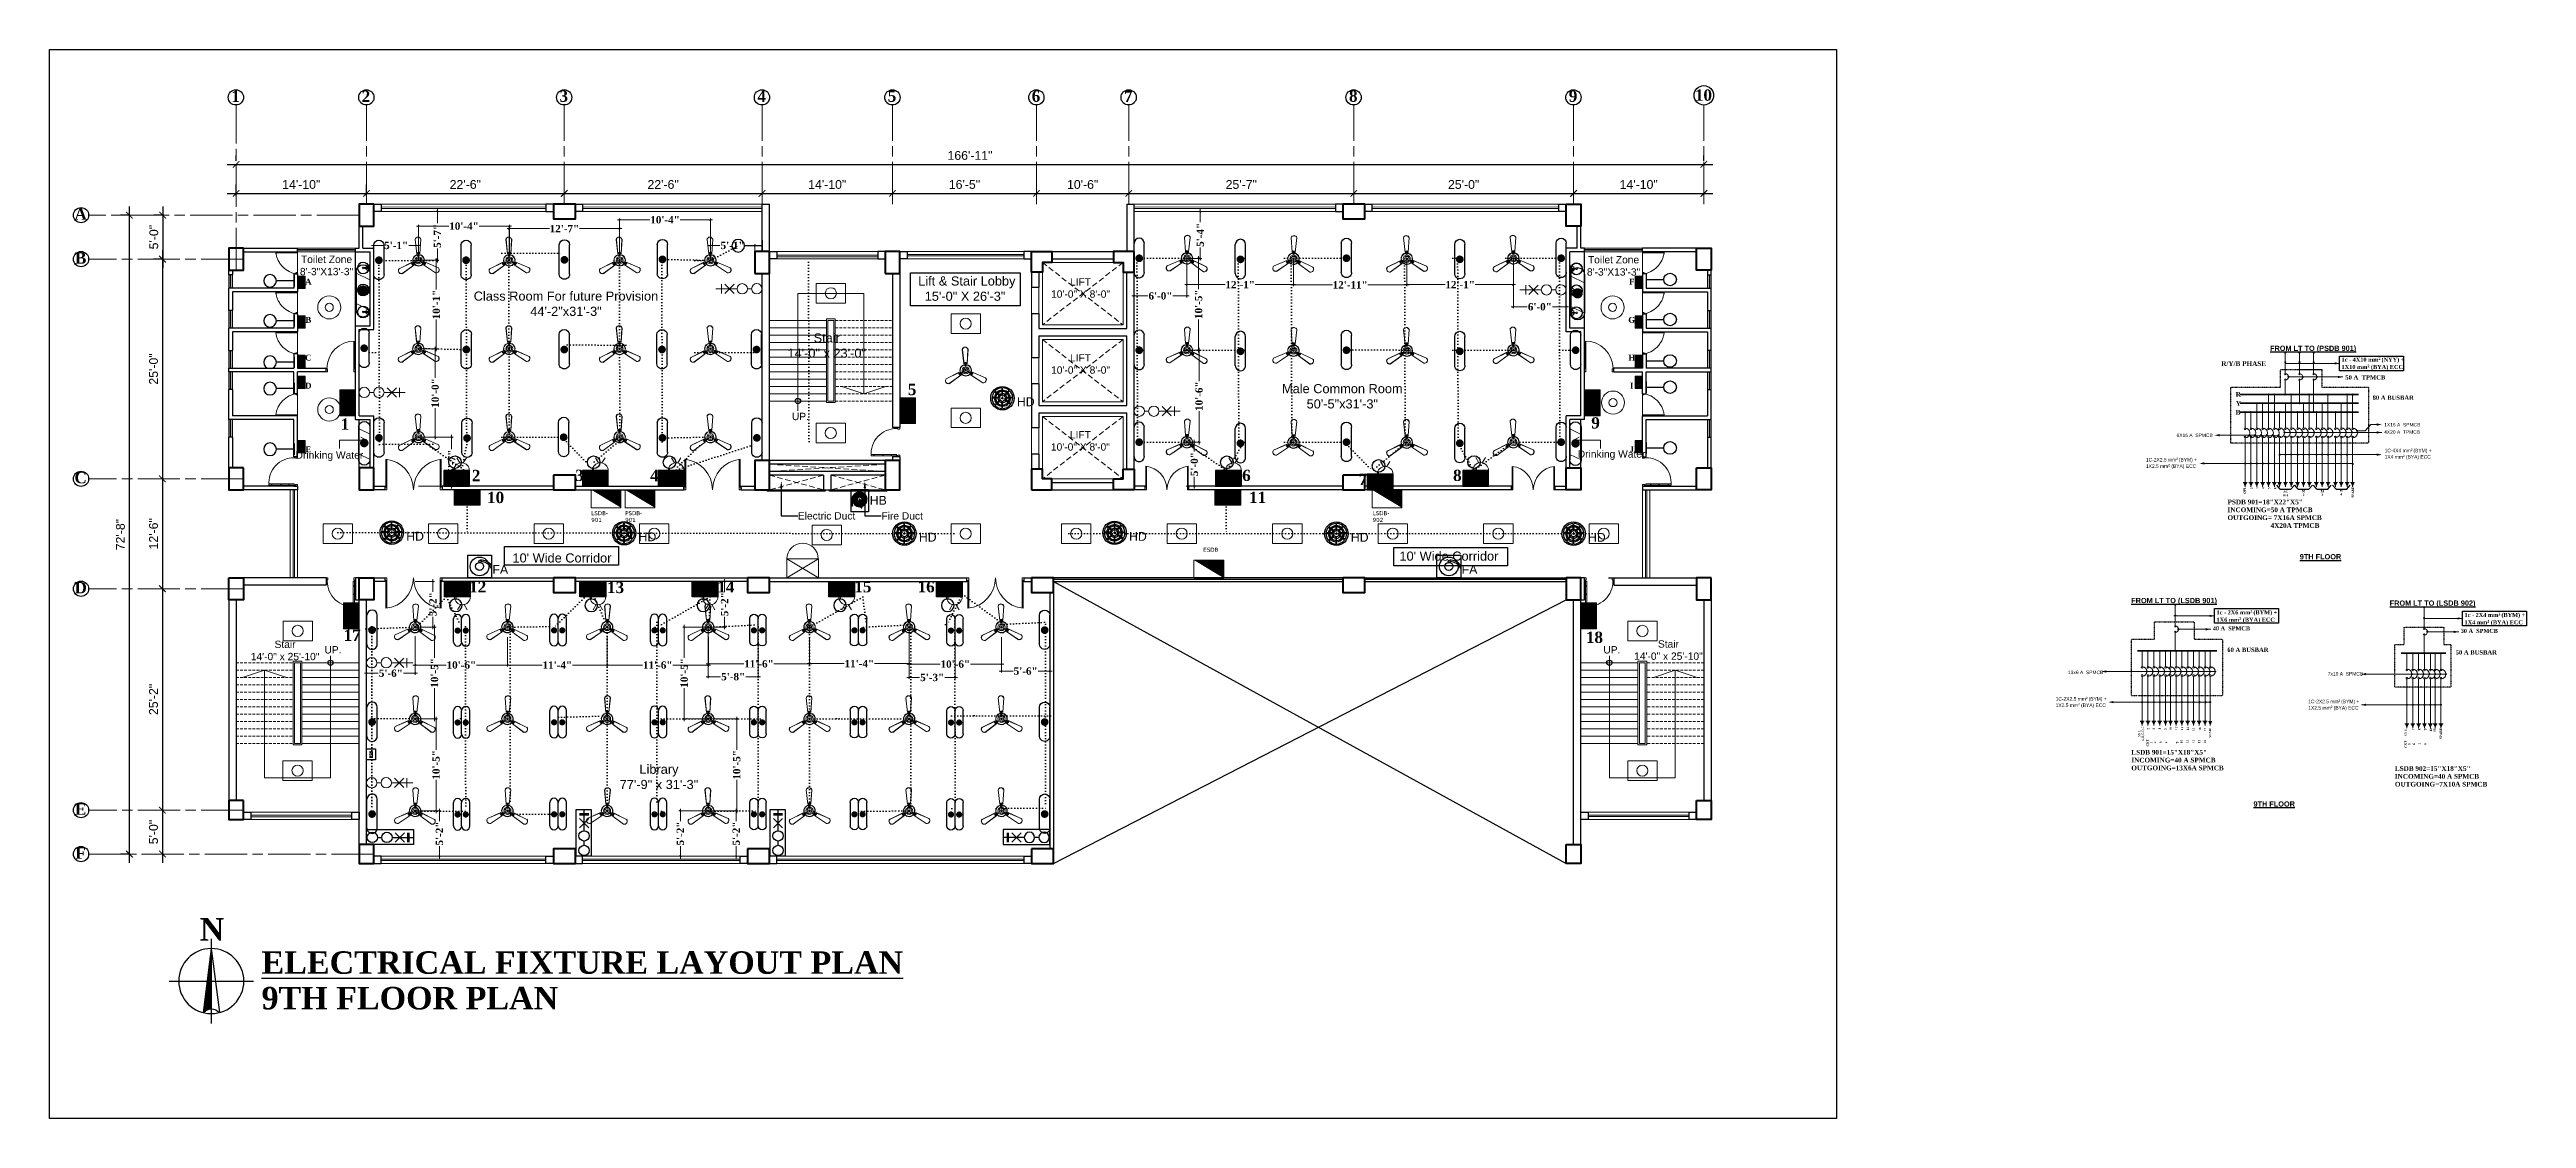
# Model space of a CAD drawing. Header units: inches. Extents: x -12 to 20935469, y -1604 to 24729220.
# Drawn here: x 20823799 to 20827180, y 24642821 to 24644280 of the extents above; entities that cross this region are included whole.
import ezdxf
from ezdxf import colors
from ezdxf.entities.mleader import LeaderData, LeaderLine
from ezdxf.math import Vec2, Vec3

# ---------------------------------------------------------------- set-up
doc = ezdxf.new("R2010")
doc.units = ezdxf.units.IN
doc.header["$LTSCALE"] = 0.03
doc.header["$MEASUREMENT"] = 0
doc.header["$PDMODE"] = 32
doc.header["$PDSIZE"] = 15
for name, pattern in [('ACAD_ISO02W100', [15, 12, -3]), ('ACAD_ISO08W100', [36, 24, -3, 6, -3]), ('DASHDOT', [1, 0.5, -0.25, 0, -0.25]), ('DASHDOTX2', [2, 1, -0.5, 0, -0.5]), ('DASHED2', [0.375, 0.25, -0.125]), ('DOT', [0.25, 0, -0.25])]:
    doc.linetypes.add(name, pattern=pattern)
for name, color, linetype, lineweight in [('0-elect.fixture-3 fan', 200, 'Continuous', 20), ('2', 7, 'Continuous', 9), ('CIRCUIT', 7, 'Continuous', 0), ('CKT-CABLE', 3, 'Continuous', 9), ('CL BOX', 90, 'ACAD_ISO02W100', 0), ('column', 1, 'Continuous', 40), ('Dim Line', 252, 'Continuous', 13), ('Dimiention', 75, 'Continuous', 18), ('Door', 7, 'Continuous', 18), ('Dot', 253, 'Continuous', 0), ('DOUBLE LIGHT', 210, 'Continuous', 0), ('E-CF', 4, 'Continuous', 30), ('ELECT', 8, 'Continuous', 0), ('Gas', 21, 'Continuous', 5), ('Glass Line', 252, 'Continuous', 9), ('Grid Line', 252, 'Continuous', 18), ('Hatch', 253, 'Continuous', 15), ('line', 7, 'Continuous', 9), ('Main Wall', 7, 'Continuous', 30), ('Power pts', 6, 'DASHDOTX2', 25), ('RAIL', 23, 'Continuous', 13), ('SB', 1, 'DASHDOT', 30), ('STAIR', 46, 'Continuous', 15), ('TOILET FIXTURE', 142, 'Continuous', 5), ('TU TEXT', 251, 'Continuous', 13), ('wind.', 150, 'Continuous', 20)]:
    doc.layers.add(name, color=color, linetype=linetype, lineweight=lineweight)
for name, color, linetype in [('ac 3p', 112, 'Continuous'), ('AC TEXT', 151, 'DOT'), ('BL TEXT', 7, 'Continuous'), ('DIM TEXT 2025', 7, 'Continuous'), ('ELECTRICAL FITTINGS', 130, 'Continuous'), ('FDB', 5, 'Continuous'), ('fire alarm', 10, 'Continuous'), ('FUR', 251, 'Continuous'), ('GUTLI', 7, 'Continuous'), ('H', 154, 'Continuous'), ('heat detactor', 8, 'Continuous'), ('QP TEX', 7, 'Continuous'), ('SB TEXT', 215, 'DOT'), ('TEXT', 7, 'Continuous'), ('w', 188, 'DOT')]:
    doc.layers.add(name, color=color, linetype=linetype)
doc.styles.add('2', font='swisscl.ttf')
doc.styles.add('MtXpl_Swis721_Lt_BT', font='swissl.ttf')
doc.styles.add('RomanS', font='arial.ttf', dxfattribs={"height": 12})
doc.styles.get("Standard").update_dxf_attribs({"font": 'timesbd.ttf'})
doc.dimstyles.new('Aec_Arch_I', dxfattribs={"dimscale": 96, "dimtxt": 12, "dimasz": 0.09375, "dimexe": 0.125, "dimexo": 0.125, "dimgap": 0.0625, "dimtad": 1, "dimdec": 0, "dimzin": 3, "dimdsep": 46, "dimlunit": 4, "dimtxsty": 'RomanS', "dimblk1": 'ARCHTICK', "dimblk2": 'ARCHTICK', "dimsah": 1, "dimcen": 0.09375, "dimdle": 0.125, "dimadec": 0, "dimazin": 0, "dimtfac": 0.75, "dimtdec": 0, "dimtmove": 2, "dimatfit": 3, "dimldrblk": 'ARCHTICK', "dimfxl": 1, "dimfrac": 1, "dimtolj": 1, "dimtzin": 0, "dimarcsym": 0})
doc.dimstyles.new('arch grid', dxfattribs={"dimtxt": 250, "dimasz": 100, "dimexe": 10, "dimexo": 10, "dimgap": 0.09, "dimtad": 0, "dimdec": 0, "dimzin": 0, "dimdsep": 46, "dimtxsty": 'Standard', "dimblk": 'DOT', "dimcen": 50, "dimdle": 50, "dimclrd": 256, "dimclre": 256, "dimadec": 0, "dimazin": 0, "dimtfac": 1, "dimtdec": 0, "dimtofl": 0, "dimtmove": 0, "dimatfit": 3, "dimldrblk": 'DOT', "dimfxl": 200, "dimfxlon": 1, "dimtolj": 1, "dimtzin": 0, "dimlwd": -1, "dimlwe": -1, "dimarcsym": 1})
doc.dimstyles.new('Standard 8', dxfattribs={"dimtxt": 7, "dimasz": 2, "dimexe": 2, "dimexo": 2, "dimgap": 2, "dimtad": 0, "dimdec": 0, "dimzin": 3, "dimdsep": 46, "dimlunit": 4, "dimtxsty": 'Standard', "dimblk": 'OBLIQUE', "dimcen": 3, "dimdle": 3, "dimclrd": 256, "dimclre": 256, "dimclrt": 256, "dimadec": 0, "dimazin": 0, "dimtfac": 1, "dimtdec": 0, "dimtix": 1, "dimtofl": 0, "dimtmove": 0, "dimatfit": 0, "dimldrblk": 'OBLIQUE', "dimfxl": 1, "dimtolj": 1, "dimtzin": 0, "dimlwd": -1, "dimlwe": -1, "dimarcsym": 0})

msp = doc.modelspace()

# ---------------------------------------------------------------- texts
msp.add_text('N', height=30.7).set_placement((20824004.2, 24643063.8, 0))
at = {"insert": (20824088.6, 24643049.2, 0), "char_height": 30.731, "width": 958.24, "attachment_point": 1, "line_spacing_factor": 0.947396}
msp.add_mtext('{\\LELECTRICAL FIXTURE LAYOUT PLAN \\P}9TH FLOOR PLAN', dxfattribs=at)
at = {"layer": 'FDB', "color": 3, "char_height": 7.15, "width": 320.294, "attachment_point": 1}
for s, insert in [('{\\fArial|b1|i0|c0|p34;\\LFROM LT TO (PSDB 901)}', (20826829.9, 24643875.6)), ('{\\fArial|b1|i0|c0|p34;\\L9TH FLOOR}', (20826870.5, 24643591.2)), ('{\\fArial|b1|i0|c0|p34;\\LFROM LT TO (LSDB 901)}', (20826640.4, 24643531.4)), ('{\\fArial|b1|i0|c0|p34;\\LFROM LT TO (LSDB 902)}', (20826993.2, 24643527.9)), ('{\\fArial|b1|i0|c0|p34;\\L9TH FLOOR}', (20826807.3, 24643253.8))]:
    msp.add_mtext(s, dxfattribs=dict(at, insert=insert))
at = {"layer": 'SB TEXT', "width": 227.458, "attachment_point": 8, "rotation": 0}
for s, insert, char_height in [('\\A1;A', (20824152.4, 24643959), 8), ('\\A1;F', (20825958.7, 24643959), 8), ('\\A1;B', (20824152.4, 24643906.7), 8), ('\\A1;G', (20825958.7, 24643906.7), 8), ('\\A1;C', (20824152.4, 24643855.2), 8), ('\\A1;H', (20825958.7, 24643855.2), 8), ('\\A1;D', (20824152.4, 24643817), 8), ('\\A1;5', (20824976.5, 24643807.9), 15.44), ('\\A1;I', (20825958.7, 24643817), 8), ('\\A1;1', (20824202.5, 24643760.9), 15.44), ('\\A1;9', (20825909.3, 24643762.3), 15.44), ('\\A1;E', (20824152.4, 24643730.2), 8), ('\\A1;J', (20825958.7, 24643730.2), 8), ('\\A1;2', (20824381.4, 24643690.7), 15.44), ('\\A1;3', (20824522.5, 24643690.7), 15.44), ('\\A1;4', (20824624.8, 24643690.7), 15.44), ('\\A1;6', (20825432.8, 24643690.7), 15.44), ('\\A1;8', (20825720.7, 24643690.7), 15.44), ('\\A1;10', (20824408.1, 24643660.5), 15.44), ('\\A1;11', (20825448.1, 24643660.9), 15.44), ('\\A1;7', (20825592, 24643685.7), 15.44), ('\\A1;12', (20824383.6, 24643538.8), 15.44), ('\\A1;13', (20824571.8, 24643537.8), 15.44), ('\\A1;14', (20824722.3, 24643538.8), 15.44), ('\\A1;15', (20824909.3, 24643538.8), 15.44), ('\\A1;16', (20824995.7, 24643538.8), 15.44), ('\\A1;17', (20824212.3, 24643472.8), 15.44), ('\\A1;18', (20825907.8, 24643469.7), 15.44)]:
    msp.add_mtext(s, dxfattribs=dict(at, insert=insert, char_height=char_height))
at = {"layer": 'TEXT', "style": 'MtXpl_Swis721_Lt_BT'}
for s, p in [('13x6 A  SPMCB', (20826554.1, 24643427.4)), ('7x10 A  SPMCB', (20826908.7, 24643425.5))]:
    msp.add_text(s, height=4.786, dxfattribs=at).set_placement(p)
at = {"layer": 'TEXT', "color": 30, "lineweight": 5, "ltscale": 20, "attachment_point": 2, "style": '2'}
for s, width, gutter_width, insert, char_height in [('{\\fArial|b0|i0|c0|p34;\\C0;Toilet Zone\\P8\'-3"X13\'-3"}', 104.76, 0.5, (20824177.3, 24643998.4), 10), ('\\pxsm1;{\\fArial|b0|i0|c0|p34;\\C0;Class Room For future Provision\\P44\'-2"x31\'-3"}', 289.483, 0.5, (20824504.1, 24643949.5), 12.476), ('\\pxsm1,qc;{\\fArial|b0|i0|c0|p34;\\C0; Lift & Stair Lobby\\P15\'-0" X 26\'-3" }', 146.388, 0.75, (20825048.8, 24643970.1), 12.476), ('\\pxsm1;{\\fArial|b0|i0|c0|p34;\\C0;LIFT\\P10\'-0" X 8\'-0" }', 235.592, 0.75, (20825206.4, 24643967.7), 10), ('\\pxsm1;{\\fArial|b0|i0|c0|p34;\\C0;Stair\\P14\'-0" x 23\'-0"  }', 114.807, 0.282, (20824860, 24643892.4), 12.476), ('\\pxsm1;{\\fArial|b0|i0|c0|p34;\\C0;LIFT\\P10\'-0" X 8\'-0" }', 235.592, 0.75, (20825206.4, 24643864), 10), ('\\pxsm1,qc;{\\fArial|b0|i0|c0|p34;\\C0;Male Common Room\\P50\'-5"x31\'-3"}', 361.446, 0.5, (20825563.7, 24643823.2), 12.476), ('{\\fArial|b0|i0|c0|p34;\\C0;UP.}', 104.76, 0.5, (20824824.1, 24643784), 10), ('\\pxsm1;{\\fArial|b0|i0|c0|p34;\\C0;LIFT\\P10\'-0" X 8\'-0" }', 235.592, 0.75, (20825206.2, 24643759.1), 10), ('\\pxsm1;{\\fArial|b0|i0|c0|p34;\\C0;Drinking Water }', 88.563, 0.282, (20824181.2, 24643731.3), 10), ("\\pxsm1,qc;{\\fArial|b0|i0|c0|p34;\\C0;10' Wide Corridor}", 227.89, 0.75, (20824498.6, 24643592.2), 12.476), ("\\pxsm1,qc;{\\fArial|b0|i0|c0|p34;\\C0;10' Wide Corridor}", 227.89, 0.75, (20825709.2, 24643594.7), 12.476), ('{\\fArial|b0|i0|c0|p34;\\C0;UP.}', 104.76, 0.5, (20824186.1, 24643465.6), 10), ('{\\fArial|b0|i0|c0|p34;\\C0;UP.}', 104.76, 0.5, (20825931.6, 24643465.6), 10), ('\\pxsm1;{\\fArial|b0|i0|c0|p34;\\C0;Library\\P77\'-9" x 31\'-3" }', 269.435, 0.75, (20824631, 24643303.9), 12.476)]:
    msp.add_mtext_dynamic_manual_height_columns(s, width=width, gutter_width=gutter_width, heights=[0], dxfattribs=dict(at, insert=insert, char_height=char_height))
at = {"layer": 'TEXT', "color": 30, "lineweight": 5, "ltscale": 20, "transparency": 33554615, "char_height": 10, "attachment_point": 2, "style": '2'}
for s, width, gutter_width, insert in [('{\\fArial|b0|i0|c0|p34;\\C0;Toilet Zone\\P8\'-3"X13\'-3"}', 104.76, 0.5, (20825933.9, 24643997.9)), ('\\pxsm1;{\\fArial|b0|i0|c0|p34;\\C0;Drinking Water }', 88.563, 0.282, (20824181.2, 24643731.3)), ('\\pxsm1;{\\fArial|b0|i0|c0|p34;\\C0;Drinking Water }', 88.563, 0.282, (20825931.2, 24643732.8)), ('\\pxsm1;{\\fArial|b0|i0|c0|p34;\\C0;Stair\\P14\'-0" x 25\'-10"  }', 143.783, 0.282, (20824120.7, 24643473.1)), ('\\pxsm1;{\\fArial|b0|i0|c0|p34;\\C0;Stair\\P14\'-0" x 25\'-10"  }', 196.046, 0.282, (20826008.8, 24643473.6))]:
    msp.add_mtext_dynamic_manual_height_columns(s, width=width, gutter_width=gutter_width, heights=[0], dxfattribs=dict(at, insert=insert))
at = {"layer": 'TEXT', "attachment_point": 1}
for s, insert, char_height, width in [('R/Y/B PHASE', (20826763.3, 24643854.3), 6.414, 63786.51), ('R', (20826783, 24643812.4), 6.41, 63786.51), ('50 A  TPMCB', (20826932.7, 24643835.2), 5.865, 63786.51), ('80 A BUSBAR', (20826969.9, 24643807.6), 5.865, 63786.51), ('B', (20826783, 24643787.9), 6.41, 63786.51), ('Y', (20826783.2, 24643800), 6.41, 63786.51), ('{\\fSwis721 Lt BT|b0|i0|c0|p34;1X16 A  SPMCB\\P\\H1.00001x;\\C0;\\P\\fArial|b0|i0|c0|p34;\\H0.8571x;\\C256;          }', (20826985.7, 24643770.2), 4.786, 76.393), ('{\\fSwis721 Lt BT|b0|i0|c0|p34;6X16 A  SPMCB\\P\\H1.00001x;\\C0;\\P\\fArial|b0|i0|c0|p34;\\H0.8571x;\\C256;          }', (20826702.3, 24643755.7), 4.786, 76.393), ('{\\fSwis721 Lt BT|b0|i0|c0|p34;4X20 A  TPMCB\\P\\H1.00001x;\\C0;\\P\\fArial|b0|i0|c0|p34;\\H0.8571x;\\C256;          }', (20826985.6, 24643760.2), 4.786, 76.393), ('{\\fSwis721 Lt BT|b0|i0|c0|p34;\\C0;1C-2X2.5 mm\\H1.0833x;²\\fMS Shell Dlg 2|b0|i0|c0|p0;\\H0.65385x; \\fSwis721 Lt BT|b0|i0|c0|p34;\\H1.4118x;(BYM) +\\P1X2.5 mm\\H1.0833x;²\\H0.92311x; (BYA) ECC\\P\\fArial|b0|i0|c0|p34;\\H0.8571x;\\C256;          }', (20826660.5, 24643722.7), 4.7862, 76.393), ('{\\fSwis721 Lt BT|b0|i0|c0|p34;\\C0;1C-4X4 mm\\H1.0833x;²\\fMS Shell Dlg 2|b0|i0|c0|p0;\\H0.65385x; \\fSwis721 Lt BT|b0|i0|c0|p34;\\H1.4118x;(BYM) +\\P1X4 mm\\H1.0833x;²\\H0.92311x; (BYA) ECC\\P\\fArial|b0|i0|c0|p34;\\H0.8571x;\\C256;          }', (20826986.3, 24643735.3), 4.7862, 76.393), ('\\pxqc;AC\\PM-1{\\H0.8571x;    }', (20826844.3, 24643677.8), 3, 13.494), ('\\pxqc;M\\P2{\\H0.8571x;    }', (20826868.9, 24643678.6), 3, 13.494), ('\\pxqc;M\\P3{\\H0.8571x;   }', (20826894.5, 24643678.6), 3, 13.494), ('\\pxqc;M\\P4{\\H0.8571x;    }', (20826920.4, 24643679.3), 3, 13.494), ('PSDB 901=18"X22"X5"\\PINCOMING=50 A TPMCB\\POUTGOING= 7X16A SPMCB\\P                        4X20A TPMCB\\P                    ', (20826771.9, 24643665.5), 6.414, 63786.51), ('60 A BUSBAR', (20826771.6, 24643463.5), 5.865, 63786.51), ('50 A BUSBAR', (20827083.3, 24643460), 5.865, 63786.51), ('{\\fSwis721 Lt BT|b0|i0|c0|p34;\\C0;1C-2X2.5 mm\\H1.0833x;²\\fMS Shell Dlg 2|b0|i0|c0|p0;\\H0.65385x; \\fSwis721 Lt BT|b0|i0|c0|p34;\\H1.4118x;(BYM) +\\P1X2.5 mm\\H1.0833x;²\\H0.92311x; (BYA) ECC\\P\\fArial|b0|i0|c0|p34;\\H0.8571x;\\C256;          }', (20826537.3, 24643396.4), 4.7862, 76.393), ('{\\fSwis721 Lt BT|b0|i0|c0|p34;\\C0;1C-2X2.5 mm\\H1.0833x;²\\fMS Shell Dlg 2|b0|i0|c0|p0;\\H0.65385x; \\fSwis721 Lt BT|b0|i0|c0|p34;\\H1.4118x;(BYM) +\\P1X2.5 mm\\H1.0833x;²\\H0.92311x; (BYA) ECC\\P\\fArial|b0|i0|c0|p34;\\H0.8571x;\\C256;          }', (20826882.1, 24643392.9), 4.7862, 76.393), ('LSDB 901=15"X18"X5"\\PINCOMING=40 A SPMCB\\POUTGOING=13X6A SPMCB\\P                    ', (20826640.6, 24643324), 6.414, 63786.51), ('LSDB 902=15"X18"X5"\\PINCOMING=40 A SPMCB\\POUTGOING=7X10A SPMCB\\P                    ', (20827000.3, 24643301.8), 6.414, 63786.51)]:
    msp.add_mtext(s, dxfattribs=dict(at, insert=insert, char_height=char_height, width=width))
at = {"layer": 'TEXT', "color": 0, "char_height": 5.571, "width": 251.33, "attachment_point": 1}
for s, insert in [('1c - 4X10 mm{\\H1.0833x;²\\fMS Shell Dlg 2|b0|i0|c0|p0;\\H0.65385x; }(NYY) +\\P1X10 mm{\\H1.0833x;²} (BYA) ECC', (20826927.6, 24643859.8)), ('1c - 2X6 mm{\\H1.0833x;²\\fMS Shell Dlg 2|b0|i0|c0|p0;\\H0.65385x; }(BYM) +\\P1X6 mm{\\H1.0833x;²} (BYA) ECC', (20826756.9, 24643514.9)), ('1c - 2X4 mm{\\H1.0833x;²\\fMS Shell Dlg 2|b0|i0|c0|p0;\\H0.65385x; }(BYM) +\\P1X4 mm{\\H1.0833x;²} (BYA) ECC', (20827095.4, 24643511.4)), ('40 A  SPMCB', (20826751.8, 24643492.7)), ('30 A  SPMCB', (20827090.2, 24643489.2))]:
    msp.add_mtext(s, dxfattribs=dict(at, insert=insert))
at = {"layer": 'TEXT', "char_height": 3, "width": 6.61, "attachment_point": 1, "rotation": 90}
for s, insert in [('\\pxqc;QP1\\P{\\H0.8571x;        }', (20826793.6, 24643674.4)), ('2{\\H0.8571x;          }', (20826803.2, 24643679.9)), ('3{\\H0.8571x;      }', (20826811.1, 24643679.9)), ('4{\\H0.8571x;       }', (20826819.1, 24643679.9)), ('5{\\H0.8571x;       }', (20826827.1, 24643679.9)), ('6{\\H0.8571x;         }', (20826835.4, 24643679.9)), ('SPARE{\\H0.8571x;          }', (20826941.4, 24643668.2)), ('\\pxqc;CKT\\P1{\\H0.8571x;         }', (20826661.2, 24643330.3)), ('\\pxqc;2{\\H0.8571x;\\P          }', (20826662, 24643349.8)), ('3{\\H0.8571x;    }', (20826669.7, 24643351.9)), ('2{\\H0.8571x;  }', (20826671.4, 24643333)), ('\\pxqc;4{\\H0.8571x; \\P       }', (20826677.6, 24643349.7)), ('3{\\H0.8571x;        }', (20826679.4, 24643333.2)), ('5{\\H0.8571x;     }', (20826685.7, 24643351.5)), ('4{\\H0.8571x;  }', (20826686.9, 24643333)), ('10', (20826692.8, 24643350.7)), ('12', (20826700.4, 24643351.2)), ('9{\\H0.8571x; }', (20826701.7, 24643333)), ('10{\\H0.8571x;       }', (20826707.7, 24643333.2)), ('\\pxqc;13', (20826708.3, 24643349.8)), ('11{\\H0.8571x; }', (20826715.3, 24643333)), ('\\pxqc;14{\\H0.8571x;         }', (20826716.1, 24643349.8)), ('12{\\H0.8571x; }', (20826723.8, 24643333)), ('15{\\H0.8571x;          }', (20826724.1, 24643349.7)), ('13{\\H0.8571x;       }', (20826731.8, 24643333.2)), ('16{\\H0.8571x;         }', (20826732.8, 24643350.1)), ('14', (20826739.3, 24643333)), ('17{\\H0.8571x; }', (20826739.7, 24643349.7)), ('SPARE {\\H0.8571x;    }', (20826746.5, 24643340.8)), ('\\pxqc;CKT\\P5{\\H0.8571x;         }', (20827013.4, 24643328.5)), ('7{\\H0.8571x;          }', (20827024, 24643350.8)), ('6{\\H0.8571x;  }', (20827024.8, 24643331.1)), ('8{\\H0.8571x;        }', (20827032.1, 24643350.8)), ('7{\\H0.8571x;        }', (20827032.8, 24643331.3)), ('9{\\H0.8571x;        }', (20827040.2, 24643350.8)), ('8{\\H0.8571x;  }', (20827040.4, 24643331.1)), ('11{\\H0.8571x;    }', (20827047.8, 24643349)), ('\\pxqc;18{\\H0.8571x;        }', (20827053, 24643347.6)), ('SPARE {\\H0.8571x;    }', (20827061.5, 24643338.9))]:
    msp.add_mtext(s, dxfattribs=dict(at, insert=insert))
at = {"layer": 'TEXT', "char_height": 3, "attachment_point": 1, "rotation": 90}
for s, width, insert in [('\\pxqc;{\\fVerdana|b0|i0|c0|p34;SB-1\\PA,B,C,D,E}', 14.853, (20826649.7, 24643338.7)), ('{\\fVerdana|b0|i0|c0|p34;SB-6}', 68.891, (20827013.6, 24643342.7))]:
    msp.add_mtext_dynamic_manual_height_columns(s, width=width, gutter_width=0.0767, heights=[0], dxfattribs=dict(at, insert=insert))
at = {"layer": 'TU TEXT', "color": 5, "ltscale": 50, "char_height": 5, "attachment_point": 1}
for s, insert in [('{\\fVerdana|b0|i0|c0|p34;\\H1.1x;\\C256;LSDB-\\P901}', (20824538.6, 24643649.8)), ('{\\fVerdana|b0|i0|c0|p34;\\H1.1x;\\C256;PSDB-\\P901}', (20824584.9, 24643649.8)), ('{\\fVerdana|b0|i0|c0|p34;\\H1.1x;\\C256;LSDB-\\P902}', (20825605.1, 24643649.8)), ('{\\fVerdana|b0|i0|c0|p34;\\H1.1x;\\C256;ESDB}', (20825373.9, 24643599.9))]:
    msp.add_mtext_dynamic_manual_height_columns(s, width=10.038, gutter_width=0.0112, heights=[0], dxfattribs=dict(at, insert=insert))

# ---------------------------------------------------------------- blocks, each defined once
blk = doc.blocks.new('Door_45')
at = {"layer": 'Door'}
for p, q in [((1.5, 5), (1.5, 44)), ((1.5, 40), (2.2, 40)), ((2.2, 40), (2.2, 39.5)), ((2.2, 39.5), (2.7, 39.5)), ((2.7, 39.5), (2.7, 40)), ((2.7, 40), (3.5, 40)), ((3.5, 44), (3.5, 5)), ((0, 0), (0, 5)), ((0, 5), (1.5, 5)), ((1.5, 25.8), (2.2, 25.8)), ((1.5, 12.6), (2.2, 12.6)), ((3.5, 5), (1.5, 5)), ((1.5, 5), (1.5, 3)), ((1.5, 3), (2.5, 3)), ((2.2, 25.8), (2.2, 25.3)), ((2.2, 25.3), (2.7, 25.3)), ((2.2, 12.6), (2.2, 13.1)), ((2.2, 13.1), (2.7, 13.1)), ((2.5, 3), (2.5, 0)), ((2.7, 25.8), (3.5, 25.8)), ((2.7, 25.3), (2.7, 25.8)), ((2.7, 13.1), (2.7, 12.6)), ((2.7, 12.6), (3.5, 12.6)), ((42.5, 3), (42.5, 0)), ((43.5, 3), (42.5, 3)), ((45, 5), (43.5, 5)), ((43.5, 5), (43.5, 3)), ((45, 0), (45, 5)), ((2.5, 0), (0, 0)), ((42.5, 0), (45, 0))]:
    blk.add_line(p, q, dxfattribs=at)
blk.add_arc((4.7, 5.3), 38.8, 359.6233, 94.6685, dxfattribs=at)
blk = doc.blocks.new('A$C36295410')
at = {"layer": 'Door'}
for p, q in [((1, 5), (0, 5)), ((1, 4), (1, 32)), ((2, 4), (1, 4)), ((2, 0), (2, 32)), ((58, 0), (58, 32)), ((58, 4), (59, 4)), ((59, 4), (59, 32)), ((59, 5), (60, 5)), ((2, 0), (0, 0)), ((58, 0), (60, 0))]:
    blk.add_line(p, q, dxfattribs=at)
for centre, start, end in [((-2.5, -0.3), 0.5906, 83.7783), ((62.5, -0.3), 96.2217, 179.4094)]:
    blk.add_arc(centre, 32.5, start, end, dxfattribs=at)
blk = doc.blocks.new('sssss-flat-876')
at = {"layer": 'Door', "linetype": 'Continuous', "ltscale": 3}
blk.add_line((3666.5, 84027.2), (3666.5, 84055.7), dxfattribs=at)
at = {"layer": 'Door', "linetype": 'Continuous', "ltscale": 3, "extrusion": (-7.21527e-09, -3.35624e-18, 1), "elevation": 0}
for points in [[(3666.5, 84057.2), (3666.5, 84055.7), (3668.4, 84055.7), (3668.4, 84056.5), (3670.2, 84056.5), (3670.2, 84057.2)], [(3668.4, 84055.7), (3696.2, 84055.7), (3696.2, 84056.5), (3668.4, 84056.5)]]:
    blk.add_lwpolyline(points, close=True, dxfattribs=at)
at = {"layer": 'Door', "linetype": 'Continuous', "ltscale": 3, "flags": 128}
blk.add_lwpolyline([(3670.2, 84027.2, 0.04096), (3675.5, 84028.9, 0.082496), (3684.9, 84034.8, 0.052187), (3689.7, 84040, 0.043988), (3692.9, 84045, 0.036571), (3694.8, 84049.6, 0.034751), (3695.9, 84054.2, 0.011435), (3696.2, 84055.7)], format="xyb", dxfattribs=at)
at = {"layer": 'Door', "linetype": 'Continuous', "ltscale": 3}
blk.add_lwpolyline([(3666.5, 84027.2), (3666.5, 84028.7), (3668.4, 84028.7), (3668.4, 84027.9), (3670.2, 84027.9), (3670.2, 84027.2)], close=True, dxfattribs=at)
blk = doc.blocks.new('7-flat-72')
at = {"layer": 'Glass Line', "color": 8, "ltscale": 20}
for p, q in [((-64478.7, 376960.5), (-64480.3, 376960.5)), ((-64480.3, 376959.5), (-64480.3, 376960.5)), ((-64480.3, 376959.5), (-64480.3, 376960.5)), ((-64478.7, 376959.5), (-64480.3, 376959.5)), ((-64480.3, 376959.1), (-64480.3, 376959.4)), ((-64478.7, 376959.4), (-64480.3, 376959.4)), ((-64478.7, 376959.1), (-64480.3, 376959.1)), ((-64480.2, 376959.4), (-64480.2, 376959.5)), ((-64480.1, 376959.5), (-64480.1, 376960.5)), ((-64479.9, 376959.5), (-64479.9, 376960.5)), ((-64479.5, 376959.5), (-64479.5, 376960.5)), ((-64479.1, 376959.5), (-64479.1, 376960.5)), ((-64478.9, 376959.5), (-64478.9, 376960.5)), ((-64478.9, 376959.4), (-64478.9, 376959.5)), ((-64478.8, 376959.5), (-64478.8, 376960.5)), ((-64478.7, 376959.5), (-64478.7, 376960.5)), ((-64478.7, 376959.1), (-64478.7, 376959.4)), ((-64475.1, 376959.4), (-64476.9, 376959.4)), ((-64476.9, 376959.1), (-64476.9, 376959.4)), ((-64475.1, 376959.1), (-64476.9, 376959.1)), ((-64476.6, 376959.4), (-64476.6, 376966.6)), ((-64475.5, 376966.6), (-64476.6, 376966.6)), ((-64475.5, 376959.4), (-64475.5, 376966.6)), ((-64475.1, 376959.1), (-64475.1, 376959.4)), ((-64473.3, 376960.5), (-64471.7, 376960.5)), ((-64473.3, 376959.5), (-64473.3, 376960.5)), ((-64473.3, 376959.5), (-64473.3, 376960.5)), ((-64473.3, 376959.5), (-64471.7, 376959.5)), ((-64473.3, 376959.1), (-64473.3, 376959.4)), ((-64473.3, 376959.4), (-64471.7, 376959.4)), ((-64473.3, 376959.1), (-64471.7, 376959.1)), ((-64473.1, 376959.5), (-64473.1, 376960.5)), ((-64473.1, 376959.4), (-64473.1, 376959.5)), ((-64472.9, 376959.5), (-64472.9, 376960.5)), ((-64472.5, 376959.5), (-64472.5, 376960.5)), ((-64472.1, 376959.5), (-64472.1, 376960.5)), ((-64471.9, 376959.5), (-64471.9, 376960.5)), ((-64471.9, 376959.4), (-64471.9, 376959.5)), ((-64471.8, 376959.5), (-64471.8, 376960.5)), ((-64471.7, 376959.5), (-64471.7, 376960.5)), ((-64471.7, 376959.1), (-64471.7, 376959.4))]:
    blk.add_line(p, q, dxfattribs=at)
blk.add_circle((-64476, 376968.4, 0), 1.08, dxfattribs=at)
for radius, start, end in [(8.1, 273.8334, 266.1883), (7.55, 274.115, 265.9068)]:
    blk.add_arc((-64476, 376968.4, 0), radius, start, end, dxfattribs=at)
blk = doc.blocks.new('SFSFSFS-flat-72')
at = {"layer": 'TOILET FIXTURE', "ltscale": 0.2}
blk.add_lwpolyline([(-3918.5, -3608.1), (-3918.5, -3602.7), (-3923.9, -3602.7), (-3923.9, -3608.1)], close=True, dxfattribs=at)
at = {"layer": 'TOILET FIXTURE', "ltscale": 20}
blk.add_blockref('7-flat-72', (60554.8, -380567.2), dxfattribs=at)
blk = doc.blocks.new('$D40')
at = {"layer": 'Door'}
for p, q in [((1, 4), (1, 42)), ((2, 0), (2, 42)), ((1, 5), (0, 5)), ((2, 0), (0, 0)), ((2, 4), (1, 4)), ((39, 4), (38, 4)), ((38, 4), (38, 0)), ((40, 0), (38, 0)), ((40, 5), (39, 5)), ((39, 5), (39, 4))]:
    blk.add_line(p, q, dxfattribs=at)
blk.add_arc((1, 4), 38, 0, 90, dxfattribs=at)
blk = doc.blocks.new('bulb')
at = {"layer": 'line', "color": 4, "lineweight": 25, "ltscale": 50}
for p, q in [((20823168.7, 24658803.9), (20823168.7, 24658777.6)), ((20823168.7, 24658790.8), (20823209.9, 24658790.8))]:
    blk.add_line(p, q, dxfattribs=at)
blk.add_circle((20823224.6, 24658790.8), 14.7, dxfattribs=at)
blk = doc.blocks.new('GGGFGFG')
at = {"layer": 'line', "color": 4, "ltscale": 50}
for p, q in [((7356688, 3293208), (7357003, 3293208)), ((7356688, 3292998), (7356688, 3293208)), ((7357003, 3293208), (7357003, 3292998)), ((7357003, 3292998), (7356688, 3292998))]:
    blk.add_line(p, q, dxfattribs=at)
blk.add_circle((7356846, 3293103), 59.6, dxfattribs=at)
blk = doc.blocks.new('FDDF')
at = {"layer": 'line', "color": 6, "linetype": 'Continuous', "lineweight": 25, "ltscale": 50}
for p, q in [((7351583, 3307777), (7351583, 3307352)), ((7351732, 3307777), (7351732, 3307352))]:
    blk.add_line(p, q, dxfattribs=at)
at = {"layer": 'line', "color": 6, "linetype": 'Continuous', "lineweight": 40, "ltscale": 50, "const_width": 56.1}
blk.add_lwpolyline([(7351657, 3307597, 1), (7351657, 3307541, 1)], format="xyb", close=True, dxfattribs=at)
at = {"layer": 'line', "color": 6, "linetype": 'Continuous', "lineweight": 25, "ltscale": 50}
for centre, start, end in [((7351657, 3307777), 0, 180), ((7351657, 3307352), 180, 0)]:
    blk.add_arc(centre, 74.8, start, end, dxfattribs=at)
blk = doc.blocks.new('JJUJUJUKI')
at = {"layer": 'line', "color": 6, "ltscale": 50}
for p, q in [((7363095, 3291794), (7362945, 3291867)), ((7363095, 3291461), (7362945, 3291534))]:
    blk.add_line(p, q, dxfattribs=at)
at = {"layer": 'line', "color": 5, "xscale": -1, "rotation": 180}
blk.add_blockref('FDDF', (11363, 6599219), dxfattribs=at)
blk = doc.blocks.new('RTRT')
at = {"layer": 'line', "color": 5}
blk.add_blockref('JJUJUJUKI', (0, 0), dxfattribs=at)
blk = doc.blocks.new('JUJUJUKIII')
at = {"layer": 'H', "ltscale": 50, "true_color": 0x999999, "transparency": 33554556}
h = blk.add_hatch(color=253, dxfattribs=at)
h.dxf.hatch_style = 1
h.paths.add_polyline_path([(7363220, 3291034), (7363426, 3291034), (7363426, 3291377), (7363220, 3291377)])
at = {"layer": 'Dimiention', "color": 4, "ltscale": 50}
blk.add_lwpolyline([(7363220, 3291034), (7363426, 3291034), (7363426, 3291377), (7363220, 3291377)], close=True, dxfattribs=at)
blk = doc.blocks.new('E-CF')
at = {"layer": '0-elect.fixture-3 fan', "color": 230, "linetype": 'ByBlock', "lineweight": 13, "ltscale": 5}
for p, q in [((-1.4, 6.5), (-2.4, 20.9)), ((-1.4, 6.5), (-2.3, 20.9)), ((3.2, 20.7), (1.6, 6.5)), ((3.3, 20.7), (1.7, 6.5)), ((-19.6, -7.5), (-6.5, -1.7)), ((-19.6, -7.5), (-6.4, -1.8)), ((-5, -4.4), (-16.9, -12.4)), ((-4.9, -4.5), (-16.9, -12.5)), ((16.3, -13.3), (4.7, -4.7)), ((16.3, -13.2), (4.8, -4.7)), ((6.3, -2.1), (19.2, -8.4)), ((6.4, -2), (19.3, -8.4))]:
    blk.add_line(p, q, dxfattribs=at)
at = {"layer": '0-elect.fixture-3 fan', "color": 232, "linetype": 'ByBlock', "lineweight": 13, "ltscale": 5}
for p, q in [((-0.4, 5.4), (-0.7, 4.8)), ((-0.3, 6.7), (-0.6, 7.3)), ((-0.4, 5), (-0.2, 4.7)), ((-0.3, 7.5), (-0.2, 7.2)), ((0, 6.9), (0.2, 7)), ((0, 5.2), (0.3, 5.3)), ((0.4, 4.9), (0.6, 4.7)), ((0.5, 7.4), (0.6, 7.2)), ((0.6, 6.7), (1, 7.2)), ((0.6, 5.4), (0.9, 4.8)), ((-6.1, -2.8), (-6.8, -2.8)), ((-6.7, -3.3), (-6.5, -3)), ((-6.3, -4), (-6.2, -3.7)), ((-5.9, -3.4), (-6.2, -3.3)), ((-5.6, -3.6), (-6, -4.2)), ((-5, -2.2), (-4.6, -1.6)), ((-4.5, -2.6), (-4.8, -2.4)), ((-4.5, -2.1), (-4.3, -1.8)), ((-4.5, -3), (-3.8, -3)), ((-4.1, -2.8), (-4, -2.5)), ((4, -2.8), (3.7, -2.8)), ((4.4, -3.2), (3.7, -3.1)), ((4.5, -2.2), (4.2, -2.2)), ((4.9, -2.4), (4.5, -1.8)), ((4.5, -2.6), (4.5, -2.9)), ((5.4, -3.9), (5.8, -4.4)), ((5.9, -3.1), (6.6, -3.1)), ((5.9, -3.4), (5.9, -3.7)), ((6.2, -4.1), (5.9, -4.1)), ((6.6, -3.5), (6.3, -3.5))]:
    blk.add_line(p, q, dxfattribs=at)
at = {"layer": '0-elect.fixture-3 fan', "color": 5, "lineweight": 13}
blk.add_line((0, 0), (0, 0), dxfattribs=at)
at = {"layer": '0-elect.fixture-3 fan', "color": 230, "linetype": 'ByBlock', "lineweight": 13, "ltscale": 5, "extrusion": (0, 0, -1)}
for centre, major_axis, start_param, end_param in [((0, 0), (-4.05, 4.05), 5.068563, 7.021343), ((0, 0), (-3.85, 3.85), 5.085186, 7.003917), ((0.5, 19.9), (-2.12, 2.12), 5.823867, 8.359631), ((0.5, 19.9), (-2.05, 2.05), 5.830329, 8.353169), ((0, 0), (4.72, 4.72), -1.003222, -0.833722), ((0, 0), (-4.05, 4.05), 0.879773, 2.832553), ((0, 0), (4.72, 4.72), -0.690743, -0.521244), ((0, 0), (-3.85, 3.85), 0.896396, 2.815126), ((-17.5, -9.5), (-2.12, 2.12), 3.729471, 6.265236), ((-17.5, -9.5), (-2.05, 2.05), 3.735934, 6.258773), ((0, 0), (-4.72, 4.72), 5.068843, 5.238343), ((0, 0), (4.72, 4.72), 3.185569, 3.355068), ((0, 0), (4.05, 4.05), 1.403372, 3.356151), ((0, 0), (-3.85, 3.85), 2.990791, 4.909522), ((0, 0), (4.72, 4.72), 1.403652, 1.573151), ((0, 0), (-4.72, 4.72), 2.66197, 2.831469), ((17, -10.3), (2.05, 2.05), 0.070743, 2.593582), ((17, -10.3), (-2.12, 2.12), 1.635076, 4.170841)]:
    blk.add_ellipse(centre, major_axis=major_axis, ratio=1, start_param=start_param, end_param=end_param, dxfattribs=at)
at = {"layer": '0-elect.fixture-3 fan', "linetype": 'ByBlock', "lineweight": 13, "ltscale": 5, "extrusion": (0, 0, -1)}
blk.add_ellipse((0, 0), major_axis=(-2.47, 2.47), ratio=1, start_param=5.497787, end_param=11.780972, dxfattribs=at)
at = {"layer": '0-elect.fixture-3 fan', "color": 200, "linetype": 'ByBlock', "lineweight": 13, "ltscale": 5, "extrusion": (0, 0, -1)}
blk.add_ellipse((0, 0), major_axis=(-1.61, 1.61), ratio=1, start_param=5.497787, end_param=11.780972, dxfattribs=at)
at = {"layer": '0-elect.fixture-3 fan', "color": 190, "linetype": 'ByBlock', "lineweight": 13, "ltscale": 5, "extrusion": (0, 0, -1)}
for major_axis, start_param, end_param in [((0.666, 0.666), 3.926991, 10.210176), ((-0.461, 0.461), 5.497787, 11.780972)]:
    blk.add_ellipse((0, 0), major_axis=major_axis, ratio=1, start_param=start_param, end_param=end_param, dxfattribs=at)
at = {"layer": '0-elect.fixture-3 fan', "color": 232, "linetype": 'ByBlock', "lineweight": 13, "ltscale": 5, "extrusion": (0, 0, -1)}
for centre, major_axis, start_param, end_param in [((-0.4, 7.4), (-0.169, 0.169), 5.038692, 7.013305), ((-0.4, 4.7), (0.169, 0.169), 2.26283, 4.381754), ((0, 0), (5.4, 5.4), -0.840677, -0.683789), ((-0.2, 7.3), (0.101, 0.101), 3.926991, 10.210176), ((-2.2, 6.1), (-1.37, 1.37), 2.052913, 2.705807), ((-0.3, 4.8), (0.101, 0.101), 3.926991, 10.210176), ((0, 0), (3.17, 3.17), -0.878763, -0.645703), ((0.1, 6.9), (0.101, 0.101), 3.926991, 10.210176), ((0.2, 5.3), (0.101, 0.101), 3.926991, 10.210176), ((0.5, 4.8), (0.101, 0.101), 3.926991, 10.210176), ((0.6, 7.3), (0.101, 0.101), 3.926991, 10.210176), ((2.6, 6), (1.46, 1.46), 3.643048, 4.257264), ((0.7, 4.7), (0.169, 0.169), 0.376965, 2.49589), ((0.7, 7.4), (-0.169, 0.169), 0.887007, 2.86162), ((-6.8, -3), (0.169, 0.169), 3.505001, 5.479614), ((0, 0), (-5.4, 5.4), 4.91891, 5.075797), ((-6.6, -3.2), (0.101, 0.101), 3.926991, 10.210176), ((-6.2, -3.8), (0.101, 0.101), 3.926991, 10.210176), ((-6.2, -4), (0.169, 0.169), 1.373501, 3.348114), ((-6.1, -3.4), (0.101, 0.101), 3.926991, 10.210176), ((-6.5, -0.8), (1.46, 1.46), 1.548653, 2.162869), ((-4.2, -4.9), (-1.37, 1.37), 6.241703, 6.894597), ((-4.6, -2.5), (-0.101, 0.101), 5.497787, 11.780972), ((-4.4, -1.8), (-0.169, 0.169), 6.136552, 8.255476), ((-4.4, -2), (-0.101, 0.101), 5.497787, 11.780972), ((0, 0), (-3.17, 3.17), 4.880824, 5.113884), ((-4.1, -2.7), (0.101, 0.101), 3.926991, 10.210176), ((-3.9, -2.7), (0.169, 0.169), 0.168435, 2.287359), ((0, 0), (-3.17, 3.17), 2.786429, 3.019489), ((3.7, -2.9), (0.169, 0.169), 2.471361, 4.590285), ((3.9, -2.8), (0.101, 0.101), 3.926991, 10.210176), ((4.3, -2), (-0.169, 0.169), 5.928021, 8.046946), ((4.3, -2.2), (0.101, 0.101), 3.926991, 10.210176), ((4.5, -2.8), (0.101, 0.101), 3.926991, 10.210176), ((3.9, -5.2), (-1.46, 1.46), 1.025054, 1.63927), ((6.4, -1.2), (1.37, 1.37), 2.576511, 3.229406), ((5.9, -3.6), (-0.101, 0.101), 5.497787, 11.780972), ((6, -4.3), (-0.169, 0.169), 2.981402, 4.956015), ((6, -4.1), (0.101, 0.101), 3.926991, 10.210176), ((0, 0), (-5.4, 5.4), 2.824515, 2.981402), ((6.5, -3.5), (-0.101, 0.101), 5.497787, 11.780972), ((6.6, -3.3), (-0.169, 0.169), 0.849902, 2.824515)]:
    blk.add_ellipse(centre, major_axis=major_axis, ratio=1, start_param=start_param, end_param=end_param, dxfattribs=at)
blk = doc.blocks.new('_Oblique')
at = {"color": 0, "linetype": 'ByBlock', "lineweight": -2}
blk.add_line((-0.5, -0.5), (0.5, 0.5), dxfattribs=at)
blk = doc.blocks.new('*D277')
at = {"layer": 'Defpoints', "color": 0, "transparency": 16777216}
for p in [(20824426.8, 24644038.7), (20824302.9, 24643992.1), (20824426.8, 24644001.7)]:
    blk.add_point(p, dxfattribs=at)
at = {"layer": 'DIM TEXT 2025', "lineweight": 0, "transparency": 16777216}
for p, q in [((20824302.9, 24643992.1), (20824302.9, 24644040.7)), ((20824426.8, 24644001.7), (20824426.8, 24644040.7)), ((20824299.9, 24644038.7), (20824344.3, 24644038.7)), ((20824429.8, 24644038.7), (20824385.4, 24644038.7))]:
    blk.add_line(p, q, dxfattribs=at)
at = {"layer": 'DIM TEXT 2025', "lineweight": 0, "transparency": 16777216, "xscale": 2, "yscale": 2, "zscale": 2, "rotation": 180}
blk.add_blockref('_Oblique', (20824302.9, 24644038.7), dxfattribs=at)
at = {"layer": 'DIM TEXT 2025', "lineweight": 0, "transparency": 16777216, "xscale": 2, "yscale": 2, "zscale": 2}
blk.add_blockref('_Oblique', (20824426.8, 24644038.7), dxfattribs=at)
at = {"layer": 'DIM TEXT 2025', "lineweight": 0, "transparency": 16777216, "insert": (20824364.9, 24644038.7), "char_height": 10, "attachment_point": 5}
blk.add_mtext('\\A1;10\'-4"', dxfattribs=at)
blk = doc.blocks.new('*D278')
at = {"layer": 'Defpoints', "color": 0, "transparency": 16777216}
for p in [(20824577.3, 24644035.3), (20824426.7, 24643992.1), (20824577.3, 24644001.7)]:
    blk.add_point(p, dxfattribs=at)
at = {"layer": 'DIM TEXT 2025', "lineweight": 0, "transparency": 16777216}
for p, q in [((20824423.7, 24644035.3), (20824481.4, 24644035.3)), ((20824426.7, 24643992.1), (20824426.7, 24644037.3)), ((20824580.3, 24644035.3), (20824522.6, 24644035.3)), ((20824577.3, 24644001.7), (20824577.3, 24644037.3))]:
    blk.add_line(p, q, dxfattribs=at)
at = {"layer": 'DIM TEXT 2025', "lineweight": 0, "transparency": 16777216, "xscale": 2, "yscale": 2, "zscale": 2, "rotation": 180}
blk.add_blockref('_Oblique', (20824426.7, 24644035.3), dxfattribs=at)
at = {"layer": 'DIM TEXT 2025', "lineweight": 0, "transparency": 16777216, "xscale": 2, "yscale": 2, "zscale": 2}
blk.add_blockref('_Oblique', (20824577.3, 24644035.3), dxfattribs=at)
at = {"layer": 'DIM TEXT 2025', "lineweight": 0, "transparency": 16777216, "insert": (20824502, 24644035.3), "char_height": 10, "attachment_point": 5}
blk.add_mtext('\\A1;12\'-7"', dxfattribs=at)
blk = doc.blocks.new('*D279')
at = {"layer": 'Defpoints', "color": 0, "transparency": 16777216}
for p in [(20824701.2, 24644047.3), (20824577.3, 24644001.7), (20824701.2, 24643992.1)]:
    blk.add_point(p, dxfattribs=at)
at = {"layer": 'DIM TEXT 2025', "lineweight": 0, "transparency": 16777216}
for p, q in [((20824574.3, 24644047.3), (20824618.7, 24644047.3)), ((20824577.3, 24644001.7), (20824577.3, 24644049.3)), ((20824704.2, 24644047.3), (20824659.8, 24644047.3)), ((20824701.2, 24643992.1), (20824701.2, 24644049.3))]:
    blk.add_line(p, q, dxfattribs=at)
at = {"layer": 'DIM TEXT 2025', "lineweight": 0, "transparency": 16777216, "xscale": 2, "yscale": 2, "zscale": 2, "rotation": 180}
blk.add_blockref('_Oblique', (20824577.3, 24644047.3), dxfattribs=at)
at = {"layer": 'DIM TEXT 2025', "lineweight": 0, "transparency": 16777216, "xscale": 2, "yscale": 2, "zscale": 2}
blk.add_blockref('_Oblique', (20824701.2, 24644047.3), dxfattribs=at)
at = {"layer": 'DIM TEXT 2025', "lineweight": 0, "transparency": 16777216, "insert": (20824639.3, 24644047.3), "char_height": 10, "attachment_point": 5}
blk.add_mtext('\\A1;10\'-4"', dxfattribs=at)
blk = doc.blocks.new('*D107')
at = {"layer": 'Defpoints', "color": 0, "transparency": 16777216}
for p in [(20824761.7, 24644012.3), (20824701.2, 24644001.7), (20824761.7, 24644001.7)]:
    blk.add_point(p, dxfattribs=at)
at = {"layer": 'DIM TEXT 2025', "lineweight": 0, "transparency": 16777216}
for p, q in [((20824698.2, 24644012.3), (20824714.3, 24644012.3)), ((20824701.2, 24644001.7), (20824701.2, 24644014.3)), ((20824764.7, 24644012.3), (20824748.6, 24644012.3)), ((20824761.7, 24644001.7), (20824761.7, 24644014.3))]:
    blk.add_line(p, q, dxfattribs=at)
at = {"layer": 'DIM TEXT 2025', "lineweight": 0, "transparency": 16777216, "xscale": 2, "yscale": 2, "zscale": 2, "rotation": 180}
blk.add_blockref('_Oblique', (20824701.2, 24644012.3), dxfattribs=at)
at = {"layer": 'DIM TEXT 2025', "lineweight": 0, "transparency": 16777216, "xscale": 2, "yscale": 2, "zscale": 2}
blk.add_blockref('_Oblique', (20824761.7, 24644012.3), dxfattribs=at)
at = {"layer": 'DIM TEXT 2025', "lineweight": 0, "transparency": 16777216, "insert": (20824731.5, 24644012.3), "char_height": 10, "attachment_point": 5}
blk.add_mtext('\\A1;5\'-1"', dxfattribs=at)
blk = doc.blocks.new('*D280')
at = {"layer": 'Defpoints', "color": 0, "transparency": 16777216}
for p in [(20824241.8, 24644012.3), (20824241.8, 24643992.6), (20824302.9, 24644001.7)]:
    blk.add_point(p, dxfattribs=at)
at = {"layer": 'DIM TEXT 2025', "lineweight": 0, "transparency": 16777216}
for p, q in [((20824238.8, 24644012.3), (20824255.2, 24644012.3)), ((20824241.8, 24643992.6), (20824241.8, 24644014.3)), ((20824305.9, 24644012.3), (20824289.4, 24644012.3)), ((20824302.9, 24644001.7), (20824302.9, 24644014.3))]:
    blk.add_line(p, q, dxfattribs=at)
at = {"layer": 'DIM TEXT 2025', "lineweight": 0, "transparency": 16777216, "xscale": 2, "yscale": 2, "zscale": 2, "rotation": 180}
blk.add_blockref('_Oblique', (20824241.8, 24644012.3), dxfattribs=at)
at = {"layer": 'DIM TEXT 2025', "lineweight": 0, "transparency": 16777216, "xscale": 2, "yscale": 2, "zscale": 2}
blk.add_blockref('_Oblique', (20824302.9, 24644012.3), dxfattribs=at)
at = {"layer": 'DIM TEXT 2025', "lineweight": 0, "transparency": 16777216, "insert": (20824272.3, 24644012.3), "char_height": 10, "attachment_point": 5}
blk.add_mtext('\\A1;5\'-1"', dxfattribs=at)
blk = doc.blocks.new('*D171')
at = {"layer": 'Defpoints', "color": 0, "transparency": 16777216}
for p in [(20825651.7, 24643994.2), (20825797.2, 24643994.7), (20825797.2, 24643958.9)]:
    blk.add_point(p, dxfattribs=at)
at = {"layer": 'DIM TEXT 2025', "lineweight": 0, "transparency": 16777216}
for p, q in [((20825651.7, 24643994.2), (20825651.7, 24643956.9)), ((20825797.2, 24643994.7), (20825797.2, 24643956.9)), ((20825648.7, 24643958.9), (20825703.9, 24643958.9)), ((20825800.2, 24643958.9), (20825745, 24643958.9))]:
    blk.add_line(p, q, dxfattribs=at)
at = {"layer": 'DIM TEXT 2025', "lineweight": 0, "transparency": 16777216, "xscale": 2, "yscale": 2, "zscale": 2, "rotation": 180}
blk.add_blockref('_Oblique', (20825651.7, 24643958.9), dxfattribs=at)
at = {"layer": 'DIM TEXT 2025', "lineweight": 0, "transparency": 16777216, "xscale": 2, "yscale": 2, "zscale": 2}
blk.add_blockref('_Oblique', (20825797.2, 24643958.9), dxfattribs=at)
at = {"layer": 'DIM TEXT 2025', "lineweight": 0, "transparency": 16777216, "insert": (20825724.5, 24643958.9), "char_height": 10, "attachment_point": 5}
blk.add_mtext('\\A1;12\'-1"', dxfattribs=at)
blk = doc.blocks.new('*D172')
at = {"layer": 'Defpoints', "color": 0, "transparency": 16777216}
for p in [(20825497, 24643994.2), (20825651.7, 24643994.2), (20825497, 24643958.6)]:
    blk.add_point(p, dxfattribs=at)
at = {"layer": 'DIM TEXT 2025', "lineweight": 0, "transparency": 16777216}
for p, q in [((20825497, 24643994.2), (20825497, 24643956.6)), ((20825651.7, 24643994.2), (20825651.7, 24643956.6)), ((20825494, 24643958.6), (20825550.1, 24643958.6)), ((20825654.7, 24643958.6), (20825598.7, 24643958.6))]:
    blk.add_line(p, q, dxfattribs=at)
at = {"layer": 'DIM TEXT 2025', "lineweight": 0, "transparency": 16777216, "xscale": 2, "yscale": 2, "zscale": 2, "rotation": 180}
blk.add_blockref('_Oblique', (20825497, 24643958.6), dxfattribs=at)
at = {"layer": 'DIM TEXT 2025', "lineweight": 0, "transparency": 16777216, "xscale": 2, "yscale": 2, "zscale": 2}
blk.add_blockref('_Oblique', (20825651.7, 24643958.6), dxfattribs=at)
at = {"layer": 'DIM TEXT 2025', "lineweight": 0, "transparency": 16777216, "insert": (20825574.4, 24643958.6), "char_height": 10, "attachment_point": 5}
blk.add_mtext('\\A1;12\'-11"', dxfattribs=at)
blk = doc.blocks.new('*D173')
at = {"layer": 'Defpoints', "color": 0, "transparency": 16777216}
for p in [(20825351.6, 24643994.7), (20825497, 24643994.2), (20825351.6, 24643958.9)]:
    blk.add_point(p, dxfattribs=at)
at = {"layer": 'DIM TEXT 2025', "lineweight": 0, "transparency": 16777216}
for p, q in [((20825351.6, 24643994.7), (20825351.6, 24643956.9)), ((20825497, 24643994.2), (20825497, 24643956.9)), ((20825348.6, 24643958.9), (20825403.7, 24643958.9)), ((20825500, 24643958.9), (20825444.9, 24643958.9))]:
    blk.add_line(p, q, dxfattribs=at)
at = {"layer": 'DIM TEXT 2025', "lineweight": 0, "transparency": 16777216, "xscale": 2, "yscale": 2, "zscale": 2, "rotation": 180}
blk.add_blockref('_Oblique', (20825351.6, 24643958.9), dxfattribs=at)
at = {"layer": 'DIM TEXT 2025', "lineweight": 0, "transparency": 16777216, "xscale": 2, "yscale": 2, "zscale": 2}
blk.add_blockref('_Oblique', (20825497, 24643958.9), dxfattribs=at)
at = {"layer": 'DIM TEXT 2025', "lineweight": 0, "transparency": 16777216, "insert": (20825424.3, 24643958.9), "char_height": 10, "attachment_point": 5}
blk.add_mtext('\\A1;12\'-1"', dxfattribs=at)
blk = doc.blocks.new('*D174')
at = {"layer": 'Defpoints', "color": 0, "transparency": 16777216}
for p in [(20825279.4, 24644002), (20825351.6, 24643994.7), (20825279.4, 24643943.5)]:
    blk.add_point(p, dxfattribs=at)
at = {"layer": 'DIM TEXT 2025', "lineweight": 0, "transparency": 16777216}
for p, q in [((20825279.4, 24644002), (20825279.4, 24643941.5)), ((20825351.6, 24643994.7), (20825351.6, 24643941.5)), ((20825276.4, 24643943.5), (20825298.4, 24643943.5)), ((20825354.6, 24643943.5), (20825332.6, 24643943.5))]:
    blk.add_line(p, q, dxfattribs=at)
at = {"layer": 'DIM TEXT 2025', "lineweight": 0, "transparency": 16777216, "xscale": 2, "yscale": 2, "zscale": 2, "rotation": 180}
blk.add_blockref('_Oblique', (20825279.4, 24643943.5), dxfattribs=at)
at = {"layer": 'DIM TEXT 2025', "lineweight": 0, "transparency": 16777216, "xscale": 2, "yscale": 2, "zscale": 2}
blk.add_blockref('_Oblique', (20825351.6, 24643943.5), dxfattribs=at)
at = {"layer": 'DIM TEXT 2025', "lineweight": 0, "transparency": 16777216, "insert": (20825315.5, 24643943.5), "char_height": 10, "attachment_point": 5}
blk.add_mtext('\\A1;6\'-0"', dxfattribs=at)
blk = doc.blocks.new('*D175')
at = {"layer": 'Defpoints', "color": 0, "transparency": 16777216}
for p in [(20825797.2, 24643994.7), (20825869.4, 24644002), (20825869.4, 24643928.7)]:
    blk.add_point(p, dxfattribs=at)
at = {"layer": 'DIM TEXT 2025', "lineweight": 0, "transparency": 16777216}
for p, q in [((20825797.2, 24643994.7), (20825797.2, 24643926.7)), ((20825869.4, 24644002), (20825869.4, 24643926.7)), ((20825794.2, 24643928.7), (20825816.2, 24643928.7)), ((20825872.4, 24643928.7), (20825850.4, 24643928.7))]:
    blk.add_line(p, q, dxfattribs=at)
at = {"layer": 'DIM TEXT 2025', "lineweight": 0, "transparency": 16777216, "xscale": 2, "yscale": 2, "zscale": 2, "rotation": 180}
blk.add_blockref('_Oblique', (20825797.2, 24643928.7), dxfattribs=at)
at = {"layer": 'DIM TEXT 2025', "lineweight": 0, "transparency": 16777216, "xscale": 2, "yscale": 2, "zscale": 2}
blk.add_blockref('_Oblique', (20825869.4, 24643928.7), dxfattribs=at)
at = {"layer": 'DIM TEXT 2025', "lineweight": 0, "transparency": 16777216, "insert": (20825833.3, 24643928.7), "char_height": 10, "attachment_point": 5}
blk.add_mtext('\\A1;6\'-0"', dxfattribs=at)
blk = doc.blocks.new('*D288')
at = {"layer": 'Defpoints', "color": 0, "transparency": 16777216}
for p in [(20824698.3, 24643553.9), (20824720.6, 24643553.9), (20824698.3, 24643491.6)]:
    blk.add_point(p, dxfattribs=at)
at = {"layer": 'DIM TEXT 2025', "lineweight": 0, "transparency": 16777216}
for p, q in [((20824698.3, 24643553.9), (20824722.6, 24643553.9)), ((20824720.6, 24643556.9), (20824720.6, 24643539.9)), ((20824720.6, 24643488.6), (20824720.6, 24643505.6)), ((20824698.3, 24643491.6), (20824722.6, 24643491.6))]:
    blk.add_line(p, q, dxfattribs=at)
at = {"layer": 'DIM TEXT 2025', "lineweight": 0, "transparency": 16777216, "xscale": 2, "yscale": 2, "zscale": 2}
for p, rotation in [((20824720.6, 24643553.9), 90), ((20824720.6, 24643491.6), 270)]:
    blk.add_blockref('_Oblique', p, dxfattribs=dict(at, rotation=rotation))
at = {"layer": 'DIM TEXT 2025', "lineweight": 0, "transparency": 16777216, "insert": (20824720.6, 24643522.8), "char_height": 10, "attachment_point": 5, "rotation": 90}
blk.add_mtext('\\A1;5\'-2"', dxfattribs=at)
blk = doc.blocks.new('*D289')
at = {"layer": 'Defpoints', "color": 0, "transparency": 16777216}
for p in [(20824698.3, 24643366.3), (20824698.3, 24643240.8), (20824737.2, 24643240.8)]:
    blk.add_point(p, dxfattribs=at)
at = {"layer": 'DIM TEXT 2025', "lineweight": 0, "transparency": 16777216}
for p, q in [((20824698.3, 24643366.3), (20824739.2, 24643366.3)), ((20824737.2, 24643369.3), (20824737.2, 24643324.1)), ((20824737.2, 24643237.8), (20824737.2, 24643283)), ((20824698.3, 24643240.8), (20824739.2, 24643240.8))]:
    blk.add_line(p, q, dxfattribs=at)
at = {"layer": 'DIM TEXT 2025', "lineweight": 0, "transparency": 16777216, "xscale": 2, "yscale": 2, "zscale": 2}
for p, rotation in [((20824737.2, 24643366.3), 90), ((20824737.2, 24643240.8), 270)]:
    blk.add_blockref('_Oblique', p, dxfattribs=dict(at, rotation=rotation))
at = {"layer": 'DIM TEXT 2025', "lineweight": 0, "transparency": 16777216, "insert": (20824737.2, 24643303.6), "char_height": 10, "attachment_point": 5, "rotation": 90}
blk.add_mtext('\\A1;10\'-5"', dxfattribs=at)
blk = doc.blocks.new('*D176')
at = {"layer": 'Defpoints', "color": 0, "transparency": 16777216}
for p in [(20824698.3, 24643240.8), (20824698.6, 24643178.9), (20824736.5, 24643178.9)]:
    blk.add_point(p, dxfattribs=at)
at = {"layer": 'DIM TEXT 2025', "lineweight": 0, "transparency": 16777216}
for p, q in [((20824698.3, 24643240.8), (20824738.5, 24643240.8)), ((20824736.5, 24643243.8), (20824736.5, 24643227)), ((20824698.6, 24643178.9), (20824738.5, 24643178.9)), ((20824736.5, 24643175.9), (20824736.5, 24643192.8))]:
    blk.add_line(p, q, dxfattribs=at)
at = {"layer": 'DIM TEXT 2025', "lineweight": 0, "transparency": 16777216, "xscale": 2, "yscale": 2, "zscale": 2}
for p, rotation in [((20824736.5, 24643240.8), 90), ((20824736.5, 24643178.9), 270)]:
    blk.add_blockref('_Oblique', p, dxfattribs=dict(at, rotation=rotation))
at = {"layer": 'DIM TEXT 2025', "lineweight": 0, "transparency": 16777216, "insert": (20824736.5, 24643209.9), "char_height": 10, "attachment_point": 5, "rotation": 90}
blk.add_mtext('\\A1;5\'-2"', dxfattribs=at)
blk = doc.blocks.new('*D177')
at = {"layer": 'Defpoints', "color": 0, "transparency": 16777216}
for p in [(20824698.3, 24643491.6), (20824766.4, 24643491.6), (20824766.4, 24643423.9)]:
    blk.add_point(p, dxfattribs=at)
at = {"layer": 'DIM TEXT 2025', "lineweight": 0, "transparency": 16777216}
for p, q in [((20824698.3, 24643491.6), (20824698.3, 24643421.9)), ((20824766.4, 24643491.6), (20824766.4, 24643421.9)), ((20824695.3, 24643423.9), (20824715.2, 24643423.9)), ((20824769.4, 24643423.9), (20824749.5, 24643423.9))]:
    blk.add_line(p, q, dxfattribs=at)
at = {"layer": 'DIM TEXT 2025', "lineweight": 0, "transparency": 16777216, "xscale": 2, "yscale": 2, "zscale": 2, "rotation": 180}
blk.add_blockref('_Oblique', (20824698.3, 24643423.9), dxfattribs=at)
at = {"layer": 'DIM TEXT 2025', "lineweight": 0, "transparency": 16777216, "xscale": 2, "yscale": 2, "zscale": 2}
blk.add_blockref('_Oblique', (20824766.4, 24643423.9), dxfattribs=at)
at = {"layer": 'DIM TEXT 2025', "lineweight": 0, "transparency": 16777216, "insert": (20824732.3, 24643423.9), "char_height": 10, "attachment_point": 5}
blk.add_mtext('\\A1;5\'-8"', dxfattribs=at)
blk = doc.blocks.new('*D178')
at = {"layer": 'Defpoints', "color": 0, "transparency": 16777216}
for p in [(20824698.4, 24643491.6), (20824665.5, 24643366.3), (20824698.4, 24643366.3)]:
    blk.add_point(p, dxfattribs=at)
at = {"layer": 'DIM TEXT 2025', "lineweight": 0, "transparency": 16777216}
for p, q in [((20824698.4, 24643491.6), (20824663.5, 24643491.6)), ((20824665.5, 24643494.6), (20824665.5, 24643449.5)), ((20824665.5, 24643363.3), (20824665.5, 24643408.4)), ((20824698.4, 24643366.3), (20824663.5, 24643366.3))]:
    blk.add_line(p, q, dxfattribs=at)
at = {"layer": 'DIM TEXT 2025', "lineweight": 0, "transparency": 16777216, "xscale": 2, "yscale": 2, "zscale": 2}
for p, rotation in [((20824665.5, 24643491.6), 90), ((20824665.5, 24643366.3), 270)]:
    blk.add_blockref('_Oblique', p, dxfattribs=dict(at, rotation=rotation))
at = {"layer": 'DIM TEXT 2025', "lineweight": 0, "transparency": 16777216, "insert": (20824665.5, 24643429), "char_height": 10, "attachment_point": 5, "rotation": 90}
blk.add_mtext('\\A1;10\'-5"', dxfattribs=at)
blk = doc.blocks.new('*D179')
at = {"layer": 'Defpoints', "color": 0, "transparency": 16777216}
for p in [(20824698.4, 24643240.8), (20824660.2, 24643178.9), (20824698.2, 24643178.9)]:
    blk.add_point(p, dxfattribs=at)
at = {"layer": 'DIM TEXT 2025', "lineweight": 0, "transparency": 16777216}
for p, q in [((20824698.4, 24643240.8), (20824658.2, 24643240.8)), ((20824660.2, 24643243.8), (20824660.2, 24643227)), ((20824698.2, 24643178.9), (20824658.2, 24643178.9)), ((20824660.2, 24643175.9), (20824660.2, 24643192.8))]:
    blk.add_line(p, q, dxfattribs=at)
at = {"layer": 'DIM TEXT 2025', "lineweight": 0, "transparency": 16777216, "xscale": 2, "yscale": 2, "zscale": 2}
for p, rotation in [((20824660.2, 24643240.8), 90), ((20824660.2, 24643178.9), 270)]:
    blk.add_blockref('_Oblique', p, dxfattribs=dict(at, rotation=rotation))
at = {"layer": 'DIM TEXT 2025', "lineweight": 0, "transparency": 16777216, "insert": (20824660.2, 24643209.9), "char_height": 10, "attachment_point": 5, "rotation": 90}
blk.add_mtext('\\A1;5\'-2"', dxfattribs=at)
blk = doc.blocks.new('*D316')
at = {"layer": 'Defpoints', "color": 0, "transparency": 16777216}
for p in [(20824302.7, 24643992.1), (20824302.6, 24643871.2), (20824327.1, 24643871.2)]:
    blk.add_point(p, dxfattribs=at)
at = {"layer": 'DIM TEXT 2025', "lineweight": 0, "transparency": 16777216}
for p, q in [((20824302.7, 24643992.1), (20824329.1, 24643992.1)), ((20824327.1, 24643995.1), (20824327.1, 24643952.2)), ((20824327.1, 24643868.2), (20824327.1, 24643911.1)), ((20824302.6, 24643871.2), (20824329.1, 24643871.2))]:
    blk.add_line(p, q, dxfattribs=at)
at = {"layer": 'DIM TEXT 2025', "lineweight": 0, "transparency": 16777216, "xscale": 2, "yscale": 2, "zscale": 2}
for p, rotation in [((20824327.1, 24643992.1), 90), ((20824327.1, 24643871.2), 270)]:
    blk.add_blockref('_Oblique', p, dxfattribs=dict(at, rotation=rotation))
at = {"layer": 'DIM TEXT 2025', "lineweight": 0, "transparency": 16777216, "insert": (20824327.1, 24643931.7), "char_height": 10, "attachment_point": 5, "rotation": 90}
blk.add_mtext('\\A1;10\'-1"', dxfattribs=at)
blk = doc.blocks.new('*D317')
at = {"layer": 'Defpoints', "color": 0, "transparency": 16777216}
for p in [(20824302.6, 24643871.2), (20824302.9, 24643750.8), (20824325.7, 24643750.8)]:
    blk.add_point(p, dxfattribs=at)
at = {"layer": 'DIM TEXT 2025', "lineweight": 0, "transparency": 16777216}
for p, q in [((20824325.7, 24643874.2), (20824325.7, 24643831.6)), ((20824302.6, 24643871.2), (20824327.7, 24643871.2)), ((20824325.7, 24643747.8), (20824325.7, 24643790.4)), ((20824302.9, 24643750.8), (20824327.7, 24643750.8))]:
    blk.add_line(p, q, dxfattribs=at)
at = {"layer": 'DIM TEXT 2025', "lineweight": 0, "transparency": 16777216, "xscale": 2, "yscale": 2, "zscale": 2}
for p, rotation in [((20824325.7, 24643871.2), 90), ((20824325.7, 24643750.8), 270)]:
    blk.add_blockref('_Oblique', p, dxfattribs=dict(at, rotation=rotation))
at = {"layer": 'DIM TEXT 2025', "lineweight": 0, "transparency": 16777216, "insert": (20824325.7, 24643811), "char_height": 10, "attachment_point": 5, "rotation": 90}
blk.add_mtext('\\A1;10\'-0"', dxfattribs=at)
blk = doc.blocks.new('*D237')
at = {"layer": 'Defpoints', "color": 0, "transparency": 16777216}
for p in [(20824302.9, 24644058.8), (20824328.6, 24644058.8), (20824302.7, 24643992.1)]:
    blk.add_point(p, dxfattribs=at)
at = {"layer": 'DIM TEXT 2025', "lineweight": 0, "transparency": 16777216}
for p, q in [((20824302.9, 24644058.8), (20824330.6, 24644058.8)), ((20824328.6, 24644061.8), (20824328.6, 24644042.6)), ((20824328.6, 24643989.1), (20824328.6, 24644008.3)), ((20824302.7, 24643992.1), (20824330.6, 24643992.1))]:
    blk.add_line(p, q, dxfattribs=at)
at = {"layer": 'DIM TEXT 2025', "lineweight": 0, "transparency": 16777216, "xscale": 2, "yscale": 2, "zscale": 2}
for p, rotation in [((20824328.6, 24644058.8), 90), ((20824328.6, 24643992.1), 270)]:
    blk.add_blockref('_Oblique', p, dxfattribs=dict(at, rotation=rotation))
at = {"layer": 'DIM TEXT 2025', "lineweight": 0, "transparency": 16777216, "insert": (20824328.6, 24644025.4), "char_height": 10, "attachment_point": 5, "rotation": 90}
blk.add_mtext('\\A1;5\'-7"', dxfattribs=at)
blk = doc.blocks.new('*D238')
at = {"layer": 'Defpoints', "color": 0, "transparency": 16777216}
for p in [(20824302.9, 24643750.8), (20824302.9, 24643683.9), (20824348, 24643683.9)]:
    blk.add_point(p, dxfattribs=at)
at = {"layer": 'DIM TEXT 2025', "lineweight": 0, "transparency": 16777216}
for p, q in [((20824302.9, 24643750.8), (20824350, 24643750.8)), ((20824348, 24643753.8), (20824348, 24643734.5)), ((20824302.9, 24643683.9), (20824350, 24643683.9)), ((20824348, 24643680.9), (20824348, 24643700.2))]:
    blk.add_line(p, q, dxfattribs=at)
at = {"layer": 'DIM TEXT 2025', "lineweight": 0, "transparency": 16777216, "xscale": 2, "yscale": 2, "zscale": 2}
for p, rotation in [((20824348, 24643750.8), 90), ((20824348, 24643683.9), 270)]:
    blk.add_blockref('_Oblique', p, dxfattribs=dict(at, rotation=rotation))
at = {"layer": 'DIM TEXT 2025', "lineweight": 0, "transparency": 16777216, "insert": (20824348, 24643717.3), "char_height": 10, "attachment_point": 5, "rotation": 90}
blk.add_mtext('\\A1;5\'-7"', dxfattribs=at)
blk = doc.blocks.new('*D239')
at = {"layer": 'Defpoints', "color": 0, "transparency": 16777216}
for p in [(20825351.6, 24643994.7), (20825351.5, 24643869.5), (20825367.5, 24643869.5)]:
    blk.add_point(p, dxfattribs=at)
at = {"layer": 'DIM TEXT 2025', "lineweight": 0, "transparency": 16777216}
for p, q in [((20825351.6, 24643994.7), (20825369.5, 24643994.7)), ((20825367.5, 24643997.7), (20825367.5, 24643952.7)), ((20825367.5, 24643866.5), (20825367.5, 24643911.5)), ((20825351.5, 24643869.5), (20825369.5, 24643869.5))]:
    blk.add_line(p, q, dxfattribs=at)
at = {"layer": 'DIM TEXT 2025', "lineweight": 0, "transparency": 16777216, "xscale": 2, "yscale": 2, "zscale": 2}
for p, rotation in [((20825367.5, 24643994.7), 90), ((20825367.5, 24643869.5), 270)]:
    blk.add_blockref('_Oblique', p, dxfattribs=dict(at, rotation=rotation))
at = {"layer": 'DIM TEXT 2025', "lineweight": 0, "transparency": 16777216, "insert": (20825367.5, 24643932.1), "char_height": 10, "attachment_point": 5, "rotation": 90}
blk.add_mtext('\\A1;10\'-5"', dxfattribs=at)
blk = doc.blocks.new('*D240')
at = {"layer": 'Defpoints', "color": 0, "transparency": 16777216}
for p in [(20825351.5, 24643869.5), (20825351.6, 24643743.9), (20825368.1, 24643743.9)]:
    blk.add_point(p, dxfattribs=at)
at = {"layer": 'DIM TEXT 2025', "lineweight": 0, "transparency": 16777216}
for p, q in [((20825368.1, 24643872.5), (20825368.1, 24643827.3)), ((20825351.5, 24643869.5), (20825370.1, 24643869.5)), ((20825368.1, 24643740.9), (20825368.1, 24643786.1)), ((20825351.6, 24643743.9), (20825370.1, 24643743.9))]:
    blk.add_line(p, q, dxfattribs=at)
at = {"layer": 'DIM TEXT 2025', "lineweight": 0, "transparency": 16777216, "xscale": 2, "yscale": 2, "zscale": 2}
for p, rotation in [((20825368.1, 24643869.5), 90), ((20825368.1, 24643743.9), 270)]:
    blk.add_blockref('_Oblique', p, dxfattribs=dict(at, rotation=rotation))
at = {"layer": 'DIM TEXT 2025', "lineweight": 0, "transparency": 16777216, "insert": (20825368.1, 24643806.7), "char_height": 10, "attachment_point": 5, "rotation": 90}
blk.add_mtext('\\A1;10\'-6"', dxfattribs=at)
blk = doc.blocks.new('*D241')
at = {"layer": 'Defpoints', "color": 0, "transparency": 16777216}
for p in [(20825357.8, 24643743.9), (20825350.4, 24643683.8), (20825361.7, 24643683.8)]:
    blk.add_point(p, dxfattribs=at)
at = {"layer": 'DIM TEXT 2025', "lineweight": 0, "transparency": 16777216}
for p, q in [((20825357.8, 24643743.9), (20825363.7, 24643743.9)), ((20825361.7, 24643746.9), (20825361.7, 24643731)), ((20825350.4, 24643683.8), (20825363.7, 24643683.8)), ((20825361.7, 24643680.8), (20825361.7, 24643696.8))]:
    blk.add_line(p, q, dxfattribs=at)
at = {"layer": 'DIM TEXT 2025', "lineweight": 0, "transparency": 16777216, "xscale": 2, "yscale": 2, "zscale": 2}
for p, rotation in [((20825361.7, 24643743.9), 90), ((20825361.7, 24643683.8), 270)]:
    blk.add_blockref('_Oblique', p, dxfattribs=dict(at, rotation=rotation))
at = {"layer": 'DIM TEXT 2025', "lineweight": 0, "transparency": 16777216, "insert": (20825361.7, 24643713.9), "char_height": 10, "attachment_point": 5, "rotation": 90}
blk.add_mtext('\\A1;5\'-0"', dxfattribs=at)
blk = doc.blocks.new('*D242')
at = {"layer": 'Defpoints', "color": 0, "transparency": 16777216}
for p in [(20825344.2, 24644058.8), (20825369.9, 24644058.8), (20825351.6, 24643994.7)]:
    blk.add_point(p, dxfattribs=at)
at = {"layer": 'DIM TEXT 2025', "lineweight": 0, "transparency": 16777216}
for p, q in [((20825344.2, 24644058.8), (20825371.9, 24644058.8)), ((20825369.9, 24644061.8), (20825369.9, 24644043.9)), ((20825369.9, 24643991.7), (20825369.9, 24644009.6)), ((20825351.6, 24643994.7), (20825371.9, 24643994.7))]:
    blk.add_line(p, q, dxfattribs=at)
at = {"layer": 'DIM TEXT 2025', "lineweight": 0, "transparency": 16777216, "xscale": 2, "yscale": 2, "zscale": 2}
for p, rotation in [((20825369.9, 24644058.8), 90), ((20825369.9, 24643994.7), 270)]:
    blk.add_blockref('_Oblique', p, dxfattribs=dict(at, rotation=rotation))
at = {"layer": 'DIM TEXT 2025', "lineweight": 0, "transparency": 16777216, "insert": (20825369.9, 24644026.8), "char_height": 10, "attachment_point": 5, "rotation": 90}
blk.add_mtext('\\A1;5\'-4"', dxfattribs=at)
blk = doc.blocks.new('*D318')
at = {"layer": 'Defpoints', "color": 0, "transparency": 16777216}
for p in [(20824298.3, 24643491.6), (20824298.3, 24643366.3), (20824324.7, 24643366.3)]:
    blk.add_point(p, dxfattribs=at)
at = {"layer": 'DIM TEXT 2025', "lineweight": 0, "transparency": 16777216}
for p, q in [((20824298.3, 24643491.6), (20824326.7, 24643491.6)), ((20824324.7, 24643494.6), (20824324.7, 24643449.5)), ((20824324.7, 24643363.3), (20824324.7, 24643408.4)), ((20824298.3, 24643366.3), (20824326.7, 24643366.3))]:
    blk.add_line(p, q, dxfattribs=at)
at = {"layer": 'DIM TEXT 2025', "lineweight": 0, "transparency": 16777216, "xscale": 2, "yscale": 2, "zscale": 2}
for p, rotation in [((20824324.7, 24643491.6), 90), ((20824324.7, 24643366.3), 270)]:
    blk.add_blockref('_Oblique', p, dxfattribs=dict(at, rotation=rotation))
at = {"layer": 'DIM TEXT 2025', "lineweight": 0, "transparency": 16777216, "insert": (20824324.7, 24643429), "char_height": 10, "attachment_point": 5, "rotation": 90}
blk.add_mtext('\\A1;10\'-5"', dxfattribs=at)
blk = doc.blocks.new('*D319')
at = {"layer": 'Defpoints', "color": 0, "transparency": 16777216}
for p in [(20824298.2, 24643366.3), (20824298.2, 24643240.8), (20824326.9, 24643240.8)]:
    blk.add_point(p, dxfattribs=at)
at = {"layer": 'DIM TEXT 2025', "lineweight": 0, "transparency": 16777216}
for p, q in [((20824298.2, 24643366.3), (20824328.9, 24643366.3)), ((20824326.9, 24643369.3), (20824326.9, 24643324.1)), ((20824326.9, 24643237.8), (20824326.9, 24643283)), ((20824298.2, 24643240.8), (20824328.9, 24643240.8))]:
    blk.add_line(p, q, dxfattribs=at)
at = {"layer": 'DIM TEXT 2025', "lineweight": 0, "transparency": 16777216, "xscale": 2, "yscale": 2, "zscale": 2}
for p, rotation in [((20824326.9, 24643366.3), 90), ((20824326.9, 24643240.8), 270)]:
    blk.add_blockref('_Oblique', p, dxfattribs=dict(at, rotation=rotation))
at = {"layer": 'DIM TEXT 2025', "lineweight": 0, "transparency": 16777216, "insert": (20824326.9, 24643303.6), "char_height": 10, "attachment_point": 5, "rotation": 90}
blk.add_mtext('\\A1;10\'-5"', dxfattribs=at)
blk = doc.blocks.new('*D243')
at = {"layer": 'Defpoints', "color": 0, "transparency": 16777216}
for p in [(20824298.2, 24643240.8), (20824298.2, 24643178.9), (20824331.4, 24643178.9)]:
    blk.add_point(p, dxfattribs=at)
at = {"layer": 'DIM TEXT 2025', "lineweight": 0, "transparency": 16777216}
for p, q in [((20824298.2, 24643240.8), (20824333.4, 24643240.8)), ((20824331.4, 24643243.8), (20824331.4, 24643227)), ((20824298.2, 24643178.9), (20824333.4, 24643178.9)), ((20824331.4, 24643175.9), (20824331.4, 24643192.8))]:
    blk.add_line(p, q, dxfattribs=at)
at = {"layer": 'DIM TEXT 2025', "lineweight": 0, "transparency": 16777216, "xscale": 2, "yscale": 2, "zscale": 2}
for p, rotation in [((20824331.4, 24643240.8), 90), ((20824331.4, 24643178.9), 270)]:
    blk.add_blockref('_Oblique', p, dxfattribs=dict(at, rotation=rotation))
at = {"layer": 'DIM TEXT 2025', "lineweight": 0, "transparency": 16777216, "insert": (20824331.4, 24643209.9), "char_height": 10, "attachment_point": 5, "rotation": 90}
blk.add_mtext('\\A1;5\'-2"', dxfattribs=at)
blk = doc.blocks.new('*D244')
at = {"layer": 'Defpoints', "color": 0, "transparency": 16777216}
for p in [(20824298.3, 24643553.9), (20824322.5, 24643553.9), (20824298.3, 24643491.6)]:
    blk.add_point(p, dxfattribs=at)
at = {"layer": 'DIM TEXT 2025', "lineweight": 0, "transparency": 16777216}
for p, q in [((20824298.3, 24643553.9), (20824324.5, 24643553.9)), ((20824322.5, 24643556.9), (20824322.5, 24643539.9)), ((20824322.5, 24643488.6), (20824322.5, 24643505.7)), ((20824298.3, 24643491.6), (20824324.5, 24643491.6))]:
    blk.add_line(p, q, dxfattribs=at)
at = {"layer": 'DIM TEXT 2025', "lineweight": 0, "transparency": 16777216, "xscale": 2, "yscale": 2, "zscale": 2}
for p, rotation in [((20824322.5, 24643553.9), 90), ((20824322.5, 24643491.6), 270)]:
    blk.add_blockref('_Oblique', p, dxfattribs=dict(at, rotation=rotation))
at = {"layer": 'DIM TEXT 2025', "lineweight": 0, "transparency": 16777216, "insert": (20824322.5, 24643522.8), "char_height": 10, "attachment_point": 5, "rotation": 90}
blk.add_mtext('\\A1;5\'-2"', dxfattribs=at)
blk = doc.blocks.new('GGGGTG')
at = {"layer": 'line', "color": 5, "lineweight": -3, "xscale": -0.05365266185709679, "yscale": 0.05365266185709679, "zscale": 0.05365266185709679, "rotation": 270}
for p in [(11622999.1, 1222003.2), (11622999.1, 1221995.2)]:
    blk.add_blockref('FDDF', p, dxfattribs=at)
blk = doc.blocks.new('*D49')
at = {"layer": 'Defpoints', "color": 0, "transparency": 16777216}
for p in [(20824231.9, 24643479.1), (20824298.3, 24643479.1), (20824231.9, 24643428.6)]:
    blk.add_point(p, dxfattribs=at)
at = {"layer": 'DIM TEXT 2025', "lineweight": 0, "transparency": 16777216}
for p, q in [((20824231.9, 24643479.1), (20824231.9, 24643426.6)), ((20824298.3, 24643479.1), (20824298.3, 24643426.6)), ((20824228.9, 24643428.6), (20824247.9, 24643428.6)), ((20824301.3, 24643428.6), (20824282.2, 24643428.6))]:
    blk.add_line(p, q, dxfattribs=at)
at = {"layer": 'DIM TEXT 2025', "lineweight": 0, "transparency": 16777216, "xscale": 2, "yscale": 2, "zscale": 2, "rotation": 180}
blk.add_blockref('_Oblique', (20824231.9, 24643428.6), dxfattribs=at)
at = {"layer": 'DIM TEXT 2025', "lineweight": 0, "transparency": 16777216, "xscale": 2, "yscale": 2, "zscale": 2}
blk.add_blockref('_Oblique', (20824298.3, 24643428.6), dxfattribs=at)
at = {"layer": 'DIM TEXT 2025', "lineweight": 0, "transparency": 16777216, "insert": (20824265.1, 24643428.6), "char_height": 10, "attachment_point": 5}
blk.add_mtext('\\A1;5\'-6"', dxfattribs=at)
blk = doc.blocks.new('*D246')
at = {"layer": 'Defpoints', "color": 0, "transparency": 16777216}
for p in [(20824298.3, 24643478), (20824424.3, 24643478), (20824424.3, 24643439.8)]:
    blk.add_point(p, dxfattribs=at)
at = {"layer": 'DIM TEXT 2025', "lineweight": 0, "transparency": 16777216}
for p, q in [((20824298.3, 24643478), (20824298.3, 24643437.8)), ((20824424.3, 24643478), (20824424.3, 24643437.8)), ((20824295.3, 24643439.8), (20824340.7, 24643439.8)), ((20824427.3, 24643439.8), (20824381.8, 24643439.8))]:
    blk.add_line(p, q, dxfattribs=at)
at = {"layer": 'DIM TEXT 2025', "lineweight": 0, "transparency": 16777216, "xscale": 2, "yscale": 2, "zscale": 2, "rotation": 180}
blk.add_blockref('_Oblique', (20824298.3, 24643439.8), dxfattribs=at)
at = {"layer": 'DIM TEXT 2025', "lineweight": 0, "transparency": 16777216, "xscale": 2, "yscale": 2, "zscale": 2}
blk.add_blockref('_Oblique', (20824424.3, 24643439.8), dxfattribs=at)
at = {"layer": 'DIM TEXT 2025', "lineweight": 0, "transparency": 16777216, "insert": (20824361.3, 24643439.8), "char_height": 10, "attachment_point": 5}
blk.add_mtext('\\A1;10\'-6"', dxfattribs=at)
blk = doc.blocks.new('*D247')
at = {"layer": 'Defpoints', "color": 0, "transparency": 16777216}
for p in [(20824424.3, 24643478), (20824560.3, 24643478), (20824560.3, 24643439.8)]:
    blk.add_point(p, dxfattribs=at)
at = {"layer": 'DIM TEXT 2025', "lineweight": 0, "transparency": 16777216}
for p, q in [((20824424.3, 24643478), (20824424.3, 24643437.8)), ((20824560.3, 24643478), (20824560.3, 24643437.8)), ((20824421.3, 24643439.8), (20824471.7, 24643439.8)), ((20824563.3, 24643439.8), (20824512.8, 24643439.8))]:
    blk.add_line(p, q, dxfattribs=at)
at = {"layer": 'DIM TEXT 2025', "lineweight": 0, "transparency": 16777216, "xscale": 2, "yscale": 2, "zscale": 2, "rotation": 180}
blk.add_blockref('_Oblique', (20824424.3, 24643439.8), dxfattribs=at)
at = {"layer": 'DIM TEXT 2025', "lineweight": 0, "transparency": 16777216, "xscale": 2, "yscale": 2, "zscale": 2}
blk.add_blockref('_Oblique', (20824560.3, 24643439.8), dxfattribs=at)
at = {"layer": 'DIM TEXT 2025', "lineweight": 0, "transparency": 16777216, "insert": (20824492.3, 24643439.8), "char_height": 10, "attachment_point": 5}
blk.add_mtext('\\A1;11\'-4"', dxfattribs=at)
blk = doc.blocks.new('*D50')
at = {"layer": 'Defpoints', "color": 0, "transparency": 16777216}
for p in [(20824560.3, 24643478), (20824698.4, 24643478), (20824698.4, 24643439.7)]:
    blk.add_point(p, dxfattribs=at)
at = {"layer": 'DIM TEXT 2025', "lineweight": 0, "transparency": 16777216}
for p, q in [((20824560.3, 24643478), (20824560.3, 24643437.7)), ((20824698.4, 24643478), (20824698.4, 24643437.7)), ((20824557.3, 24643439.7), (20824608.7, 24643439.7)), ((20824701.4, 24643439.7), (20824649.9, 24643439.7))]:
    blk.add_line(p, q, dxfattribs=at)
at = {"layer": 'DIM TEXT 2025', "lineweight": 0, "transparency": 16777216, "xscale": 2, "yscale": 2, "zscale": 2, "rotation": 180}
blk.add_blockref('_Oblique', (20824560.3, 24643439.7), dxfattribs=at)
at = {"layer": 'DIM TEXT 2025', "lineweight": 0, "transparency": 16777216, "xscale": 2, "yscale": 2, "zscale": 2}
blk.add_blockref('_Oblique', (20824698.4, 24643439.7), dxfattribs=at)
at = {"layer": 'DIM TEXT 2025', "lineweight": 0, "transparency": 16777216, "insert": (20824629.3, 24643439.7), "char_height": 10, "attachment_point": 5}
blk.add_mtext('\\A1;11\'-6"', dxfattribs=at)
blk = doc.blocks.new('*D248')
at = {"layer": 'Defpoints', "color": 0, "transparency": 16777216}
for p in [(20824698.4, 24643478.1), (20824836.5, 24643478), (20824836.5, 24643441.4)]:
    blk.add_point(p, dxfattribs=at)
at = {"layer": 'DIM TEXT 2025', "lineweight": 0, "transparency": 16777216}
for p, q in [((20824698.4, 24643478.1), (20824698.4, 24643439.4)), ((20824836.5, 24643478), (20824836.5, 24643439.4)), ((20824695.4, 24643441.4), (20824746.9, 24643441.4)), ((20824839.5, 24643441.4), (20824788, 24643441.4))]:
    blk.add_line(p, q, dxfattribs=at)
at = {"layer": 'DIM TEXT 2025', "lineweight": 0, "transparency": 16777216, "xscale": 2, "yscale": 2, "zscale": 2, "rotation": 180}
blk.add_blockref('_Oblique', (20824698.4, 24643441.4), dxfattribs=at)
at = {"layer": 'DIM TEXT 2025', "lineweight": 0, "transparency": 16777216, "xscale": 2, "yscale": 2, "zscale": 2}
blk.add_blockref('_Oblique', (20824836.5, 24643441.4), dxfattribs=at)
at = {"layer": 'DIM TEXT 2025', "lineweight": 0, "transparency": 16777216, "insert": (20824767.5, 24643441.4), "char_height": 10, "attachment_point": 5}
blk.add_mtext('\\A1;11\'-6"', dxfattribs=at)
blk = doc.blocks.new('*D51')
at = {"layer": 'Defpoints', "color": 0, "transparency": 16777216}
for p in [(20824836.5, 24643478), (20824972.5, 24643478.1), (20824972.5, 24643441.8)]:
    blk.add_point(p, dxfattribs=at)
at = {"layer": 'DIM TEXT 2025', "lineweight": 0, "transparency": 16777216}
for p, q in [((20824836.5, 24643478), (20824836.5, 24643439.8)), ((20824972.5, 24643478.1), (20824972.5, 24643439.8)), ((20824833.5, 24643441.8), (20824883.9, 24643441.8)), ((20824975.5, 24643441.8), (20824925.1, 24643441.8))]:
    blk.add_line(p, q, dxfattribs=at)
at = {"layer": 'DIM TEXT 2025', "lineweight": 0, "transparency": 16777216, "xscale": 2, "yscale": 2, "zscale": 2, "rotation": 180}
blk.add_blockref('_Oblique', (20824836.5, 24643441.8), dxfattribs=at)
at = {"layer": 'DIM TEXT 2025', "lineweight": 0, "transparency": 16777216, "xscale": 2, "yscale": 2, "zscale": 2}
blk.add_blockref('_Oblique', (20824972.5, 24643441.8), dxfattribs=at)
at = {"layer": 'DIM TEXT 2025', "lineweight": 0, "transparency": 16777216, "insert": (20824904.5, 24643441.8), "char_height": 10, "attachment_point": 5}
blk.add_mtext('\\A1;11\'-4"', dxfattribs=at)
blk = doc.blocks.new('*D249')
at = {"layer": 'Defpoints', "color": 0, "transparency": 16777216}
for p in [(20824972.5, 24643478.1), (20825098.5, 24643478), (20825098.5, 24643441)]:
    blk.add_point(p, dxfattribs=at)
at = {"layer": 'DIM TEXT 2025', "lineweight": 0, "transparency": 16777216}
for p, q in [((20824972.5, 24643478.1), (20824972.5, 24643439)), ((20825098.5, 24643478), (20825098.5, 24643439)), ((20824969.5, 24643441), (20825014.9, 24643441)), ((20825101.5, 24643441), (20825056.1, 24643441))]:
    blk.add_line(p, q, dxfattribs=at)
at = {"layer": 'DIM TEXT 2025', "lineweight": 0, "transparency": 16777216, "xscale": 2, "yscale": 2, "zscale": 2, "rotation": 180}
blk.add_blockref('_Oblique', (20824972.5, 24643441), dxfattribs=at)
at = {"layer": 'DIM TEXT 2025', "lineweight": 0, "transparency": 16777216, "xscale": 2, "yscale": 2, "zscale": 2}
blk.add_blockref('_Oblique', (20825098.5, 24643441), dxfattribs=at)
at = {"layer": 'DIM TEXT 2025', "lineweight": 0, "transparency": 16777216, "insert": (20825035.5, 24643441), "char_height": 10, "attachment_point": 5}
blk.add_mtext('\\A1;10\'-6"', dxfattribs=at)
blk = doc.blocks.new('*D250')
at = {"layer": 'Defpoints', "color": 0, "transparency": 16777216}
for p in [(20825098.5, 24643478), (20825164.5, 24643478), (20825164.5, 24643431.5)]:
    blk.add_point(p, dxfattribs=at)
at = {"layer": 'DIM TEXT 2025', "lineweight": 0, "transparency": 16777216}
for p, q in [((20825098.5, 24643478), (20825098.5, 24643429.5)), ((20825164.5, 24643478), (20825164.5, 24643429.5)), ((20825095.5, 24643431.5), (20825114.4, 24643431.5)), ((20825167.5, 24643431.5), (20825148.6, 24643431.5))]:
    blk.add_line(p, q, dxfattribs=at)
at = {"layer": 'DIM TEXT 2025', "lineweight": 0, "transparency": 16777216, "xscale": 2, "yscale": 2, "zscale": 2, "rotation": 180}
blk.add_blockref('_Oblique', (20825098.5, 24643431.5), dxfattribs=at)
at = {"layer": 'DIM TEXT 2025', "lineweight": 0, "transparency": 16777216, "xscale": 2, "yscale": 2, "zscale": 2}
blk.add_blockref('_Oblique', (20825164.5, 24643431.5), dxfattribs=at)
at = {"layer": 'DIM TEXT 2025', "lineweight": 0, "transparency": 16777216, "insert": (20825131.5, 24643431.5), "char_height": 10, "attachment_point": 5}
blk.add_mtext('\\A1;5\'-6"', dxfattribs=at)
blk = doc.blocks.new('*D251')
at = {"layer": 'Defpoints', "color": 0, "transparency": 16777216}
for p in [(20824972.5, 24643491.6), (20825035.4, 24643491.6), (20825035.4, 24643422.8)]:
    blk.add_point(p, dxfattribs=at)
at = {"layer": 'DIM TEXT 2025', "lineweight": 0, "transparency": 16777216}
for p, q in [((20824972.5, 24643491.6), (20824972.5, 24643420.8)), ((20825035.4, 24643491.6), (20825035.4, 24643420.8)), ((20824969.5, 24643422.8), (20824986.8, 24643422.8)), ((20825038.4, 24643422.8), (20825021, 24643422.8))]:
    blk.add_line(p, q, dxfattribs=at)
at = {"layer": 'DIM TEXT 2025', "lineweight": 0, "transparency": 16777216, "xscale": 2, "yscale": 2, "zscale": 2, "rotation": 180}
blk.add_blockref('_Oblique', (20824972.5, 24643422.8), dxfattribs=at)
at = {"layer": 'DIM TEXT 2025', "lineweight": 0, "transparency": 16777216, "xscale": 2, "yscale": 2, "zscale": 2}
blk.add_blockref('_Oblique', (20825035.4, 24643422.8), dxfattribs=at)
at = {"layer": 'DIM TEXT 2025', "lineweight": 0, "transparency": 16777216, "insert": (20825003.9, 24643422.8), "char_height": 10, "attachment_point": 5}
blk.add_mtext('\\A1;5\'-3"', dxfattribs=at)
blk = doc.blocks.new('fgftrfteter')
at = {"layer": 'Dimiention', "color": 4, "ltscale": 50}
for p, q in [((4580720, 2287906), (4581164, 2287906)), ((4580895, 2288123), (4580808, 2288269)), ((4580989, 2288123), (4581076, 2288269))]:
    blk.add_line(p, q, dxfattribs=at)
blk.add_arc((4580942, 2287906), 222, 0, 180, dxfattribs=at)
blk = doc.blocks.new('2PIN')
at = {"layer": 'H', "true_color": 0x000000, "transparency": 33554567}
h = blk.add_hatch(color=18, dxfattribs=at)
h.dxf.hatch_style = 1
h.paths.add_polyline_path([(20823027, 24658981.2), (20822972.3, 24658981.2), (20822972.3, 24658948.3), (20823027, 24658948.3)])
blk.add_lwpolyline([(20822972.3, 24658981.2), (20823027, 24658981.2), (20823027, 24658948.3), (20822972.3, 24658948.3)], close=True)
at = {"layer": '2', "color": 6, "lineweight": 25, "transparency": 33554648, "xscale": 0.07559514081214198, "yscale": 0.07559514081214198, "zscale": 0.07559514081214198}
blk.add_blockref('fgftrfteter', (20476692.1, 24486026.6), dxfattribs=at)
blk = doc.blocks.new('gy')
at = {"layer": 'Dimiention', "color": 18, "ltscale": 50, "true_color": 0x000000}
for p, q in [((3543696.4, 5183214.1), (3543682.6, 5183214.1)), ((3543686.3, 5183217.1), (3543686.3, 5183211.1)), ((3543688.4, 5183217.1), (3543694.4, 5183211.1)), ((3543694.4, 5183217.1), (3543688.4, 5183211.1)), ((3543705.8, 5183214.1), (3543703.1, 5183214.1))]:
    blk.add_line(p, q, dxfattribs=at)
for centre in [(3543699.7, 5183214.1), (3543709.1, 5183214.1)]:
    blk.add_circle(centre, 3.34, dxfattribs=at)
blk = doc.blocks.new('U7TYT')
at = {"layer": 'Dimiention', "ltscale": 50, "transparency": 33554590}
h = blk.add_hatch(color=253, dxfattribs=at)
h.dxf.hatch_style = 1
h.paths.add_polyline_path([(7347319, 3290480), (7346977, 3290274), (7347319, 3290274)])
at = {"layer": 'Dimiention', "color": 4, "ltscale": 50}
blk.add_lwpolyline([(7347319, 3290274), (7347319, 3290480), (7346977, 3290480), (7346977, 3290274)], close=True, dxfattribs=at)
blk = doc.blocks.new('ethernet port')
at = {"layer": 'ELECTRICAL FITTINGS'}
blk.add_lwpolyline([(-5056, -4355), (-4967, -4355), (-4967, -4427), (-5056, -4427)], close=True, dxfattribs=at)
blk.add_lwpolyline([(-5032, -4401), (-5032, -4381), (-4987, -4381), (-4987, -4401)], dxfattribs=at)
for centre in [(-5021, -4411), (-4998, -4411)]:
    blk.add_arc(centre, 15, 41.1385, 138.8615, dxfattribs=at)
blk = doc.blocks.new('GYTT')
at = {"layer": 'line', "color": 4, "ltscale": 50}
for radius in [19.7, 6.87]:
    blk.add_circle((20859470.8, -1441350.4), radius, dxfattribs=at)
blk = doc.blocks.new('NORTHSIGN')
at = {"lineweight": -3}
h = blk.add_hatch(dxfattribs=at)
h.set_pattern_fill('ANSI31', color=256, scale=0.00164, style=0)
h.set_pattern_definition([(135, (0.0461253, -0.606902), (0.00356656, 0.00356656), [])])
h.paths.add_polyline_path([(0, -0.08), (0.033, -0.345), (0, -0.345)])
edge = h.paths.add_edge_path()
edge.add_ellipse((0, -0.66), major_axis=(-0.0871, 0.0026), ratio=1, start_angle=222.7483, end_angle=271.7164, ccw=False)
edge.add_line((0.066, -0.603), (0.033, -0.345))
edge.add_line((0.033, -0.345), (0, -0.345))
edge.add_line((0, -0.345), (0, -0.573))
for p, q in [((0, -0.08), (-0.066, -0.603)), ((0, 0), (0, -0.691)), ((0, -0.08), (0.066, -0.603)), ((0.345, -0.345), (-0.345, -0.345))]:
    blk.add_line(p, q, dxfattribs=at)
blk.add_circle((0, -0.345), 0.266, dxfattribs=at)
blk.add_circle((0, -0.345), 0.266, dxfattribs=at)
blk.add_arc((0, -0.66), 0.0872, 41.0319, 138.9681)
blk = doc.blocks.new('_ArchTick')
at = {"color": 0, "linetype": 'ByBlock', "lineweight": 35, "const_width": 0.15}
blk.add_lwpolyline([(-0.5, -0.5), (0.5, 0.5)], dxfattribs=at)
blk = doc.blocks.new('*D336')
at = {"layer": 'Defpoints', "color": 0, "transparency": 16777216}
for p in [(20820144.3, 24639385), (20820322.2, 24639400.9), (20820322.2, 24639385)]:
    blk.add_point(p, dxfattribs=at)
at = {"layer": 'Dim Line', "color": 0, "lineweight": -2, "transparency": 16777216}
for p, q in [((20820144.3, 24639397), (20820144.3, 24639412.9)), ((20820322.2, 24639397), (20820322.2, 24639412.9)), ((20820132.3, 24639400.9), (20820334.2, 24639400.9))]:
    blk.add_line(p, q, dxfattribs=at)
at = {"layer": 'Dim Line', "color": 0, "lineweight": -2, "transparency": 16777216, "xscale": 9, "yscale": 9, "zscale": 9, "rotation": 180}
blk.add_blockref('_ArchTick', (20820144.3, 24639400.9), dxfattribs=at)
at = {"layer": 'Dim Line', "color": 0, "lineweight": -2, "transparency": 16777216, "xscale": 9, "yscale": 9, "zscale": 9}
blk.add_blockref('_ArchTick', (20820322.2, 24639400.9), dxfattribs=at)
at = {"layer": 'Dim Line', "color": 0, "transparency": 16777216, "insert": (20820233.3, 24639413.1), "char_height": 12, "attachment_point": 5, "style": 'RomanS'}
blk.add_mtext('\\A1;14\'-10"', dxfattribs=at)
blk = doc.blocks.new('*D337')
at = {"layer": 'Defpoints', "color": 0, "transparency": 16777216}
for p in [(20820322.2, 24639385), (20820592.2, 24639400.9), (20820592.2, 24639400.9)]:
    blk.add_point(p, dxfattribs=at)
at = {"layer": 'Dim Line', "color": 0, "lineweight": -2, "transparency": 16777216}
for p, q in [((20820322.2, 24639397), (20820322.2, 24639412.9)), ((20820310.2, 24639400.9), (20820604.2, 24639400.9))]:
    blk.add_line(p, q, dxfattribs=at)
at = {"layer": 'Dim Line', "color": 0, "lineweight": -2, "transparency": 16777216, "xscale": 9, "yscale": 9, "zscale": 9, "rotation": 180}
blk.add_blockref('_ArchTick', (20820322.2, 24639400.9), dxfattribs=at)
at = {"layer": 'Dim Line', "color": 0, "lineweight": -2, "transparency": 16777216, "xscale": 9, "yscale": 9, "zscale": 9}
blk.add_blockref('_ArchTick', (20820592.2, 24639400.9), dxfattribs=at)
at = {"layer": 'Dim Line', "color": 0, "transparency": 16777216, "insert": (20820457.2, 24639413.1), "char_height": 12, "attachment_point": 5, "style": 'RomanS'}
blk.add_mtext('\\A1;22\'-6"', dxfattribs=at)
blk = doc.blocks.new('*D338')
at = {"layer": 'Defpoints', "color": 0, "transparency": 16777216}
for p in [(20820592.2, 24639400.9), (20820862.2, 24639400.9), (20820862.2, 24639400.9)]:
    blk.add_point(p, dxfattribs=at)
at = {"layer": 'Dim Line', "color": 0, "lineweight": -2, "transparency": 16777216}
blk.add_line((20820580.2, 24639400.9), (20820874.2, 24639400.9), dxfattribs=at)
at = {"layer": 'Dim Line', "color": 0, "lineweight": -2, "transparency": 16777216, "xscale": 9, "yscale": 9, "zscale": 9, "rotation": 180}
blk.add_blockref('_ArchTick', (20820592.2, 24639400.9), dxfattribs=at)
at = {"layer": 'Dim Line', "color": 0, "lineweight": -2, "transparency": 16777216, "xscale": 9, "yscale": 9, "zscale": 9}
blk.add_blockref('_ArchTick', (20820862.2, 24639400.9), dxfattribs=at)
at = {"layer": 'Dim Line', "color": 0, "transparency": 16777216, "insert": (20820727.2, 24639413.1), "char_height": 12, "attachment_point": 5, "style": 'RomanS'}
blk.add_mtext('\\A1;22\'-6"', dxfattribs=at)
blk = doc.blocks.new('*D339')
at = {"layer": 'Defpoints', "color": 0, "transparency": 16777216}
for p in [(20820862.2, 24639400.9), (20821040.2, 24639400.9), (20821040.2, 24639400.9)]:
    blk.add_point(p, dxfattribs=at)
at = {"layer": 'Dim Line', "color": 0, "lineweight": -2, "transparency": 16777216}
blk.add_line((20820850.2, 24639400.9), (20821052.2, 24639400.9), dxfattribs=at)
at = {"layer": 'Dim Line', "color": 0, "lineweight": -2, "transparency": 16777216, "xscale": 9, "yscale": 9, "zscale": 9, "rotation": 180}
blk.add_blockref('_ArchTick', (20820862.2, 24639400.9), dxfattribs=at)
at = {"layer": 'Dim Line', "color": 0, "lineweight": -2, "transparency": 16777216, "xscale": 9, "yscale": 9, "zscale": 9}
blk.add_blockref('_ArchTick', (20821040.2, 24639400.9), dxfattribs=at)
at = {"layer": 'Dim Line', "color": 0, "transparency": 16777216, "insert": (20820951.2, 24639413.1), "char_height": 12, "attachment_point": 5, "style": 'RomanS'}
blk.add_mtext('\\A1;14\'-10"', dxfattribs=at)
blk = doc.blocks.new('*D340')
at = {"layer": 'Defpoints', "color": 0, "transparency": 16777216}
for p in [(20821040.2, 24639400.9), (20821236.7, 24639400.9), (20821236.7, 24639400.9)]:
    blk.add_point(p, dxfattribs=at)
at = {"layer": 'Dim Line', "color": 0, "lineweight": -2, "transparency": 16777216}
for p, q in [((20821028.2, 24639400.9), (20821248.7, 24639400.9)), ((20821040.2, 24639388.9), (20821040.2, 24639388.9)), ((20821236.7, 24639388.9), (20821236.7, 24639388.9))]:
    blk.add_line(p, q, dxfattribs=at)
at = {"layer": 'Dim Line', "color": 0, "lineweight": -2, "transparency": 16777216, "xscale": 9, "yscale": 9, "zscale": 9, "rotation": 180}
blk.add_blockref('_ArchTick', (20821040.2, 24639400.9), dxfattribs=at)
at = {"layer": 'Dim Line', "color": 0, "lineweight": -2, "transparency": 16777216, "xscale": 9, "yscale": 9, "zscale": 9}
blk.add_blockref('_ArchTick', (20821236.7, 24639400.9), dxfattribs=at)
at = {"layer": 'Dim Line', "color": 0, "transparency": 16777216, "insert": (20821138.5, 24639413.1), "char_height": 12, "attachment_point": 5, "style": 'RomanS'}
blk.add_mtext('\\A1;16\'-5"', dxfattribs=at)
blk = doc.blocks.new('*D341')
at = {"layer": 'Defpoints', "color": 0, "transparency": 16777216}
for p in [(20821236.7, 24639400.9), (20821362.8, 24639400.9), (20821362.8, 24639400.9)]:
    blk.add_point(p, dxfattribs=at)
at = {"layer": 'Dim Line', "color": 0, "lineweight": -2, "transparency": 16777216}
for p, q in [((20821224.7, 24639400.9), (20821374.8, 24639400.9)), ((20821236.7, 24639388.9), (20821236.7, 24639388.9)), ((20821362.8, 24639388.9), (20821362.8, 24639388.9))]:
    blk.add_line(p, q, dxfattribs=at)
at = {"layer": 'Dim Line', "color": 0, "lineweight": -2, "transparency": 16777216, "xscale": 9, "yscale": 9, "zscale": 9, "rotation": 180}
blk.add_blockref('_ArchTick', (20821236.7, 24639400.9), dxfattribs=at)
at = {"layer": 'Dim Line', "color": 0, "lineweight": -2, "transparency": 16777216, "xscale": 9, "yscale": 9, "zscale": 9}
blk.add_blockref('_ArchTick', (20821362.8, 24639400.9), dxfattribs=at)
at = {"layer": 'Dim Line', "color": 0, "transparency": 16777216, "insert": (20821299.8, 24639413.1), "char_height": 12, "attachment_point": 5, "style": 'RomanS'}
blk.add_mtext('\\A1;10\'-6"', dxfattribs=at)
blk = doc.blocks.new('*D342')
at = {"layer": 'Defpoints', "color": 0, "transparency": 16777216}
for p in [(20821362.8, 24639400.9), (20821669.8, 24639400.9), (20821669.8, 24639400.9)]:
    blk.add_point(p, dxfattribs=at)
at = {"layer": 'Dim Line', "color": 0, "lineweight": -2, "transparency": 16777216}
for p, q in [((20821350.8, 24639400.9), (20821681.8, 24639400.9)), ((20821362.8, 24639388.9), (20821362.8, 24639388.9)), ((20821669.8, 24639388.9), (20821669.8, 24639388.9))]:
    blk.add_line(p, q, dxfattribs=at)
at = {"layer": 'Dim Line', "color": 0, "lineweight": -2, "transparency": 16777216, "xscale": 9, "yscale": 9, "zscale": 9, "rotation": 180}
blk.add_blockref('_ArchTick', (20821362.8, 24639400.9), dxfattribs=at)
at = {"layer": 'Dim Line', "color": 0, "lineweight": -2, "transparency": 16777216, "xscale": 9, "yscale": 9, "zscale": 9}
blk.add_blockref('_ArchTick', (20821669.8, 24639400.9), dxfattribs=at)
at = {"layer": 'Dim Line', "color": 0, "transparency": 16777216, "insert": (20821516.3, 24639413.1), "char_height": 12, "attachment_point": 5, "style": 'RomanS'}
blk.add_mtext('\\A1;25\'-7"', dxfattribs=at)
blk = doc.blocks.new('*D343')
at = {"layer": 'Defpoints', "color": 0, "transparency": 16777216}
for p in [(20821669.8, 24639400.9), (20821969.8, 24639400.9), (20821969.8, 24639400.9)]:
    blk.add_point(p, dxfattribs=at)
at = {"layer": 'Dim Line', "color": 0, "lineweight": -2, "transparency": 16777216}
blk.add_line((20821657.8, 24639400.9), (20821981.8, 24639400.9), dxfattribs=at)
at = {"layer": 'Dim Line', "color": 0, "lineweight": -2, "transparency": 16777216, "xscale": 9, "yscale": 9, "zscale": 9, "rotation": 180}
blk.add_blockref('_ArchTick', (20821669.8, 24639400.9), dxfattribs=at)
at = {"layer": 'Dim Line', "color": 0, "lineweight": -2, "transparency": 16777216, "xscale": 9, "yscale": 9, "zscale": 9}
blk.add_blockref('_ArchTick', (20821969.8, 24639400.9), dxfattribs=at)
at = {"layer": 'Dim Line', "color": 0, "transparency": 16777216, "insert": (20821819.8, 24639413.1), "char_height": 12, "attachment_point": 5, "style": 'RomanS'}
blk.add_mtext('\\A1;25\'-0"', dxfattribs=at)
blk = doc.blocks.new('*D344')
at = {"layer": 'Defpoints', "color": 0, "transparency": 16777216}
for p in [(20821969.8, 24639400.9), (20822147.7, 24639400.9), (20822147.7, 24639400.9)]:
    blk.add_point(p, dxfattribs=at)
at = {"layer": 'Dim Line', "color": 0, "lineweight": -2, "transparency": 16777216}
for p, q in [((20821957.8, 24639400.9), (20822159.7, 24639400.9)), ((20822147.7, 24639388.9), (20822147.7, 24639388.9))]:
    blk.add_line(p, q, dxfattribs=at)
at = {"layer": 'Dim Line', "color": 0, "lineweight": -2, "transparency": 16777216, "xscale": 9, "yscale": 9, "zscale": 9, "rotation": 180}
blk.add_blockref('_ArchTick', (20821969.8, 24639400.9), dxfattribs=at)
at = {"layer": 'Dim Line', "color": 0, "lineweight": -2, "transparency": 16777216, "xscale": 9, "yscale": 9, "zscale": 9}
blk.add_blockref('_ArchTick', (20822147.7, 24639400.9), dxfattribs=at)
at = {"layer": 'Dim Line', "color": 0, "transparency": 16777216, "insert": (20822058.7, 24639413.1), "char_height": 12, "attachment_point": 5, "style": 'RomanS'}
blk.add_mtext('\\A1;14\'-10"', dxfattribs=at)
blk = doc.blocks.new('*D329')
at = {"layer": 'Defpoints', "color": 0, "transparency": 16777216}
for p in [(20820144.3, 24639433.5), (20822147.7, 24639440.6), (20822147.7, 24639433.5)]:
    blk.add_point(p, dxfattribs=at)
at = {"layer": 'Dim Line', "color": 0, "lineweight": -2, "transparency": 16777216}
for p, q in [((20820144.3, 24639445.5), (20820144.3, 24639452.6)), ((20822147.7, 24639445.5), (20822147.7, 24639452.6)), ((20820132.3, 24639440.6), (20822159.7, 24639440.6))]:
    blk.add_line(p, q, dxfattribs=at)
at = {"layer": 'Dim Line', "color": 0, "lineweight": -2, "transparency": 16777216, "xscale": 9, "yscale": 9, "zscale": 9, "rotation": 180}
blk.add_blockref('_ArchTick', (20820144.3, 24639440.6), dxfattribs=at)
at = {"layer": 'Dim Line', "color": 0, "lineweight": -2, "transparency": 16777216, "xscale": 9, "yscale": 9, "zscale": 9}
blk.add_blockref('_ArchTick', (20822147.7, 24639440.6), dxfattribs=at)
at = {"layer": 'Dim Line', "color": 0, "transparency": 16777216, "insert": (20821146, 24639452.7), "char_height": 12, "attachment_point": 5, "style": 'RomanS'}
blk.add_mtext('\\A1;166\'-11"', dxfattribs=at)
blk = doc.blocks.new('*D330')
at = {"layer": 'Defpoints', "color": 0, "transparency": 16777216}
for p in [(20820055.1, 24639371.3), (20820044.2, 24639311.3), (20820055.1, 24639311.3)]:
    blk.add_point(p, dxfattribs=at)
at = {"layer": 'Dim Line', "color": 0, "lineweight": -2, "transparency": 16777216}
for p, q in [((20820044.2, 24639383.3), (20820044.2, 24639299.3)), ((20820043.1, 24639371.3), (20820032.2, 24639371.3)), ((20820043.1, 24639311.3), (20820032.2, 24639311.3))]:
    blk.add_line(p, q, dxfattribs=at)
at = {"layer": 'Dim Line', "color": 0, "lineweight": -2, "transparency": 16777216, "xscale": 9, "yscale": 9, "zscale": 9}
for p, rotation in [((20820044.2, 24639371.3), 90), ((20820044.2, 24639311.3), 270)]:
    blk.add_blockref('_ArchTick', p, dxfattribs=dict(at, rotation=rotation))
at = {"layer": 'Dim Line', "color": 0, "transparency": 16777216, "insert": (20820032.1, 24639341.3), "char_height": 12, "attachment_point": 5, "rotation": 90, "style": 'RomanS'}
blk.add_mtext('\\A1;5\'-0"', dxfattribs=at)
blk = doc.blocks.new('*D331')
at = {"layer": 'Defpoints', "color": 0, "transparency": 16777216}
for p in [(20820055.1, 24639311.3), (20820043.8, 24639011.5), (20820043.8, 24639011.5)]:
    blk.add_point(p, dxfattribs=at)
at = {"layer": 'Dim Line', "color": 0, "lineweight": -2, "transparency": 16777216}
for p, q in [((20820043.1, 24639311.3), (20820031.8, 24639311.3)), ((20820043.8, 24639323.3), (20820043.8, 24638999.5)), ((20820055.8, 24639011.5), (20820055.8, 24639011.5))]:
    blk.add_line(p, q, dxfattribs=at)
at = {"layer": 'Dim Line', "color": 0, "lineweight": -2, "transparency": 16777216, "xscale": 9, "yscale": 9, "zscale": 9}
for p, rotation in [((20820043.8, 24639311.3), 90), ((20820043.8, 24639011.5), 270)]:
    blk.add_blockref('_ArchTick', p, dxfattribs=dict(at, rotation=rotation))
at = {"layer": 'Dim Line', "color": 0, "transparency": 16777216, "insert": (20820031.7, 24639161.4), "char_height": 12, "attachment_point": 5, "rotation": 90, "style": 'RomanS'}
blk.add_mtext('\\A1;25\'-0"', dxfattribs=at)
blk = doc.blocks.new('*D332')
at = {"layer": 'Defpoints', "color": 0, "transparency": 16777216}
for p in [(20820043.8, 24639011.5), (20820043.8, 24638861.5), (20820043.8, 24638861.5)]:
    blk.add_point(p, dxfattribs=at)
at = {"layer": 'Dim Line', "color": 0, "lineweight": -2, "transparency": 16777216}
for p, q in [((20820043.8, 24639023.5), (20820043.8, 24638849.5)), ((20820055.8, 24639011.5), (20820055.8, 24639011.5)), ((20820055.8, 24638861.5), (20820055.8, 24638861.5))]:
    blk.add_line(p, q, dxfattribs=at)
at = {"layer": 'Dim Line', "color": 0, "lineweight": -2, "transparency": 16777216, "xscale": 9, "yscale": 9, "zscale": 9}
for p, rotation in [((20820043.8, 24639011.5), 90), ((20820043.8, 24638861.5), 270)]:
    blk.add_blockref('_ArchTick', p, dxfattribs=dict(at, rotation=rotation))
at = {"layer": 'Dim Line', "color": 0, "transparency": 16777216, "insert": (20820031.7, 24638936.5), "char_height": 12, "attachment_point": 5, "rotation": 90, "style": 'RomanS'}
blk.add_mtext('\\A1;12\'-6"', dxfattribs=at)
blk = doc.blocks.new('*D333')
at = {"layer": 'Defpoints', "color": 0, "transparency": 16777216}
for p in [(20820043.8, 24638861.5), (20820043.8, 24638559.4), (20820043.8, 24638559.4)]:
    blk.add_point(p, dxfattribs=at)
at = {"layer": 'Dim Line', "color": 0, "lineweight": -2, "transparency": 16777216}
for p, q in [((20820043.8, 24638873.5), (20820043.8, 24638547.4)), ((20820055.8, 24638861.5), (20820055.8, 24638861.5)), ((20820055.8, 24638559.4), (20820055.8, 24638559.4))]:
    blk.add_line(p, q, dxfattribs=at)
at = {"layer": 'Dim Line', "color": 0, "lineweight": -2, "transparency": 16777216, "xscale": 9, "yscale": 9, "zscale": 9}
for p, rotation in [((20820043.8, 24638861.5), 90), ((20820043.8, 24638559.4), 270)]:
    blk.add_blockref('_ArchTick', p, dxfattribs=dict(at, rotation=rotation))
at = {"layer": 'Dim Line', "color": 0, "transparency": 16777216, "insert": (20820031.7, 24638710.5), "char_height": 12, "attachment_point": 5, "rotation": 90, "style": 'RomanS'}
blk.add_mtext('\\A1;25\'-2"', dxfattribs=at)
blk = doc.blocks.new('*D334')
at = {"layer": 'Defpoints', "color": 0, "transparency": 16777216}
for p in [(20820043.8, 24638559.4), (20820043.8, 24638499.5), (20820043.8, 24638499.5)]:
    blk.add_point(p, dxfattribs=at)
at = {"layer": 'Dim Line', "color": 0, "lineweight": -2, "transparency": 16777216}
for p, q in [((20820043.8, 24638571.4), (20820043.8, 24638487.5)), ((20820055.8, 24638559.4), (20820055.8, 24638559.4)), ((20820055.8, 24638499.5), (20820055.8, 24638499.5))]:
    blk.add_line(p, q, dxfattribs=at)
at = {"layer": 'Dim Line', "color": 0, "lineweight": -2, "transparency": 16777216, "xscale": 9, "yscale": 9, "zscale": 9}
for p, rotation in [((20820043.8, 24638559.4), 90), ((20820043.8, 24638499.5), 270)]:
    blk.add_blockref('_ArchTick', p, dxfattribs=dict(at, rotation=rotation))
at = {"layer": 'Dim Line', "color": 0, "transparency": 16777216, "insert": (20820031.7, 24638529.5), "char_height": 12, "attachment_point": 5, "rotation": 90, "style": 'RomanS'}
blk.add_mtext('\\A1;5\'-0"', dxfattribs=at)
blk = doc.blocks.new('*D335')
at = {"layer": 'Defpoints', "color": 0, "transparency": 16777216}
for p in [(20819998.7, 24639371.3), (20820009.3, 24639371.3), (20820009.3, 24638499.5)]:
    blk.add_point(p, dxfattribs=at)
at = {"layer": 'Dim Line', "color": 0, "lineweight": -2, "transparency": 16777216}
for p, q in [((20819998.7, 24638487.5), (20819998.7, 24639383.3)), ((20819997.3, 24639371.3), (20819986.7, 24639371.3)), ((20819997.3, 24638499.5), (20819986.7, 24638499.5))]:
    blk.add_line(p, q, dxfattribs=at)
at = {"layer": 'Dim Line', "color": 0, "lineweight": -2, "transparency": 16777216, "xscale": 9, "yscale": 9, "zscale": 9}
for p, rotation in [((20819998.7, 24639371.3), 90), ((20819998.7, 24638499.5), 270)]:
    blk.add_blockref('_ArchTick', p, dxfattribs=dict(at, rotation=rotation))
at = {"layer": 'Dim Line', "color": 0, "transparency": 16777216, "insert": (20819986.5, 24638935.4), "char_height": 12, "attachment_point": 5, "rotation": 90, "style": 'RomanS'}
blk.add_mtext('\\A1;72\'-8"', dxfattribs=at)
blk = doc.blocks.new('CIRCUIT')
at = {"layer": 'CIRCUIT'}
h = blk.add_hatch(color=256, dxfattribs=at)
h.dxf.hatch_style = 1
h.paths.add_polyline_path([(-12531.4, -5028.8), (-12534.2, -5028.8), (-12531.4, -5034.8)])
h.paths.add_polyline_path([(-12528.6, -5028.8), (-12531.4, -5028.8), (-12531.4, -5034.8)])
at = {"layer": 'CIRCUIT', "linetype": 'ByBlock', "ltscale": 10}
for p, q in [((-12531.4, -4932.7), (-12531.4, -4954.4)), ((-12531.4, -4967.7), (-12531.4, -5028.8)), ((-12531.4, -5028.8), (-12531.4, -5034.8))]:
    blk.add_line(p, q, dxfattribs=at)
at = {"layer": 'CIRCUIT'}
blk.add_line((-12534.2, -5028.8), (-12528.6, -5028.8), dxfattribs=at)
at = {"layer": 'CIRCUIT', "linetype": 'ByBlock', "ltscale": 10}
for centre in [(-12531.4, -4955.5), (-12531.4, -4966.6)]:
    blk.add_circle(centre, 1.11, dxfattribs=at)
at = {"layer": 'CIRCUIT'}
blk.add_arc((-12531.4, -4961.1), 6.65, 270.0451, 89.9549, dxfattribs=at)
blk = doc.blocks.new('circle')
at = {"layer": 'H'}
h = blk.add_hatch(color=256, dxfattribs=at)
h.dxf.hatch_style = 1
h.paths.add_polyline_path([(20826700.3, 24643785.8, 1), (20826698.8, 24643785.8, 1)])
at = {"layer": 'CIRCUIT'}
blk.add_circle((20826699.6, 24643785.8), 0.744, dxfattribs=at)
blk = doc.blocks.new('PSDB CON')
at = {"layer": 'CIRCUIT'}
for p, q in [((20826882.1, 24643866.2), (20826882.1, 24643837.4)), ((20826901.4, 24643866.2), (20826901.4, 24643837.4)), ((20826920.8, 24643866.2), (20826920.8, 24643837.4)), ((20826882.1, 24643828.5), (20826882.1, 24643809)), ((20826901.4, 24643828.4), (20826901.4, 24643797)), ((20826920.8, 24643828.5), (20826920.8, 24643785))]:
    blk.add_line(p, q, dxfattribs=at)
for centre in [(20826882.1, 24643836.7), (20826882.1, 24643829.3), (20826901.4, 24643836.6), (20826901.4, 24643829.2), (20826920.8, 24643836.7), (20826920.8, 24643829.3)]:
    blk.add_circle(centre, 0.744, dxfattribs=at)
for centre in [(20826882, 24643833), (20826901.3, 24643832.9), (20826920.8, 24643833)]:
    blk.add_arc(centre, 4.47, 270.9281, 89.0719, dxfattribs=at)
at = {"layer": 'Hatch'}
blk.add_circle((20826886.5, 24643832.9), 0.744, dxfattribs=at)
at = {"layer": 'AC TEXT'}
for p in [(182.5, 80.4), (182.5, 67.2), (201.9, 80.4), (201.9, 67.2), (221.3, 80.4), (221.3, 67.2), (182.5, 23.2), (186.9, 47.1), (206.3, 47.1), (225.7, 47.1), (201.9, 11.2), (221.3, -0.8)]:
    blk.add_blockref('circle', p, dxfattribs=at)
blk = doc.blocks.new('LSDB CON')
at = {"layer": 'CIRCUIT'}
for p, q in [((20826699.4, 24647886.9), (20826699.4, 24647858.1)), ((20826699.4, 24647849.2), (20826699.4, 24647834.3)), ((20826699.4, 24647834.3), (20826699.4, 24647824.2))]:
    blk.add_line(p, q, dxfattribs=at)
for centre in [(20826699.4, 24647872.1), (20826699.4, 24647857.4), (20826699.4, 24647849.9)]:
    blk.add_circle(centre, 0.744, dxfattribs=at)
blk.add_arc((20826699.3, 24647853.6), 4.47, 270.9281, 89.0719, dxfattribs=at)
at = {"layer": 'AC TEXT'}
for p in [(-0.2, 4101.1), (-0.2, 4086.3), (4.2, 4067.8), (-0.2, 4038.3)]:
    blk.add_blockref('circle', p, dxfattribs=at)
blk = doc.blocks.new('JIJUUU')
at = {"layer": 'Dimiention', "color": 4, "ltscale": 50}
for p, q in [((7358869, 3293274), (7359075, 3293617)), ((7358869, 3293617), (7359075, 3293274))]:
    blk.add_line(p, q, dxfattribs=at)
blk.add_lwpolyline([(7359075, 3293617), (7358869, 3293617), (7358869, 3293274), (7359075, 3293274)], close=True, dxfattribs=at)
blk.add_arc((7359075, 3293446), 171, 270, 90, dxfattribs=at)
blk = doc.blocks.new('ac 3p')
at = {"layer": 'ac 3p', "ltscale": 50}
for p, q in [((20827039.3, 24655121.9), (20827045, 24655121.9)), ((20827059.1, 24655121.9), (20827088.3, 24655121.9)), ((20827076, 24655115.6), (20827063.3, 24655128.2)), ((20827063.3, 24655115.6), (20827076, 24655128.2)), ((20827080.5, 24655115.6), (20827080.5, 24655128.2)), ((20827082.3, 24655115.6), (20827082.3, 24655128.2))]:
    blk.add_line(p, q, dxfattribs=at)
at = {"layer": 'ac 3p'}
blk.add_lwpolyline([(20827024.3, 24655132.8), (20827088.2, 24655132.8), (20827088.2, 24655112.3), (20827024.3, 24655112.3)], close=True, dxfattribs=at)
at = {"layer": 'ac 3p', "ltscale": 50}
for centre in [(20827032.2, 24655121.9), (20827052.1, 24655121.9)]:
    blk.add_circle(centre, 7.06, dxfattribs=at)
blk = doc.blocks.new('SDB')
at = {"layer": 'CIRCUIT'}
h = blk.add_hatch(color=256, dxfattribs=at)
h.dxf.hatch_style = 1
h.paths.add_polyline_path([(-12942.1, -7596), (-12944.9, -7596), (-12942.1, -7602)])
h.paths.add_polyline_path([(-12939.3, -7596), (-12942.1, -7596), (-12942.1, -7602)])
h = blk.add_hatch(color=256, dxfattribs=at)
h.dxf.hatch_style = 1
h.paths.add_polyline_path([(-12934.1, -7596), (-12936.9, -7596), (-12934.1, -7602)])
h.paths.add_polyline_path([(-12931.3, -7596), (-12934.1, -7596), (-12934.1, -7602)])
h = blk.add_hatch(color=256, dxfattribs=at)
h.dxf.hatch_style = 1
h.paths.add_polyline_path([(-12926.1, -7596), (-12928.9, -7596), (-12926.1, -7602)])
h.paths.add_polyline_path([(-12923.3, -7596), (-12926.1, -7596), (-12926.1, -7602)])
at = {"layer": 'CIRCUIT', "linetype": 'ByBlock', "ltscale": 10}
for p, q in [((-12942.1, -7500), (-12942.1, -7521.7)), ((-12934.2, -7488), (-12934.2, -7521.7)), ((-12926.2, -7475.9), (-12926.2, -7521.7)), ((-12942.1, -7535), (-12942.1, -7596)), ((-12934.1, -7535), (-12934.1, -7596)), ((-12926.1, -7535), (-12926.1, -7596)), ((-12942.1, -7596), (-12942.1, -7602)), ((-12934.1, -7596), (-12934.1, -7602)), ((-12926.1, -7596), (-12926.1, -7602))]:
    blk.add_line(p, q, dxfattribs=at)
at = {"layer": 'CIRCUIT'}
for p, q in [((-12944.9, -7596), (-12939.3, -7596)), ((-12936.9, -7596), (-12931.3, -7596)), ((-12928.9, -7596), (-12923.3, -7596))]:
    blk.add_line(p, q, dxfattribs=at)
at = {"layer": 'CIRCUIT', "linetype": 'ByBlock', "ltscale": 10}
for centre in [(-12942.1, -7522.8), (-12942.1, -7533.9), (-12934.1, -7522.8), (-12934.1, -7533.9), (-12926.1, -7522.8), (-12926.1, -7533.9)]:
    blk.add_circle(centre, 1.11, dxfattribs=at)
at = {"layer": 'CIRCUIT'}
for centre in [(-12942.1, -7528.3), (-12934.1, -7528.3), (-12926.1, -7528.3)]:
    blk.add_arc(centre, 6.65, 270.0451, 89.9549, dxfattribs=at)
blk = doc.blocks.new('AC C')
at = {"layer": 'QP TEX'}
for p, q in [((20826908.8, 24654380.6), (20826904.1, 24654386)), ((20826923.4, 24654380.6), (20826928.1, 24654386)), ((20826908.8, 24654380.6), (20826923.4, 24654380.6))]:
    blk.add_line(p, q, dxfattribs=at)
at = {"layer": 'AC TEXT'}
for p in [(216.3, 10712), (224.3, 10724), (208.4, 10700), (215, 10672.2), (222.9, 10672.2), (231, 10672.2), (208.4, 10641.9), (216.3, 10641.9), (224.2, 10641.9)]:
    blk.add_blockref('circle', p, dxfattribs=at)
at = {"layer": 'GUTLI'}
blk.add_blockref('SDB', (20839850, 24661985.8), dxfattribs=at)
blk = doc.blocks.new('fire alrm')
at = {"layer": 'fire alarm'}
blk.add_lwpolyline([(20824372.4, 24663295), (20824404.8, 24663295), (20824404.8, 24663264), (20824372.4, 24663264)], close=True, dxfattribs=at)
at = {"layer": 'fire alarm', "ltscale": 50}
for radius in [12.8, 5.49]:
    blk.add_circle((20824388.6, 24663279.5), radius, dxfattribs=at)
at = {"layer": 'fire alarm'}
blk.add_circle((20824389.1, 24663286.5), 1.46, dxfattribs=at)
for centre, radius, start, end in [((20824390.4, 24663269.6), 18.3, 38.0837, 92.1028), ((20824390.4, 24663269.9), 16.1, 26.6159, 89.7)]:
    blk.add_arc(centre, radius, start, end, dxfattribs=at)
at = {"insert": (20824406.1, 24663281.4), "char_height": 12, "attachment_point": 1, "style": 'RomanS'}
blk.add_mtext_dynamic_manual_height_columns('FA', width=21.67, gutter_width=60, heights=[0], dxfattribs=at)
blk = doc.blocks.new('hose box')
at = {"layer": 'fire alarm'}
for p, q in [((20826579, 24664176.5), (20826555, 24664176.5)), ((20826555, 24664176.5), (20826555, 24664146.5)), ((20826579, 24664176.5), (20826555, 24664176.5)), ((20826555.4, 24664159), (20826555.7, 24664159.1)), ((20826555.4, 24664158.3), (20826555.4, 24664158.9)), ((20826555.4, 24664158.3), (20826556.9, 24664158.3)), ((20826555.5, 24664158.8), (20826555.5, 24664158.7)), ((20826555.5, 24664158.8), (20826555.6, 24664158.6)), ((20826555.5, 24664158.7), (20826555.5, 24664158.6)), ((20826555.5, 24664158.6), (20826555.6, 24664158.6)), ((20826555.6, 24664158.8), (20826555.7, 24664158.6)), ((20826555.7, 24664158.7), (20826555.6, 24664158.8)), ((20826555.6, 24664158.8), (20826555.6, 24664158.8)), ((20826555.6, 24664158.8), (20826555.6, 24664158.8)), ((20826555.6, 24664158.8), (20826555.6, 24664158.8)), ((20826555.6, 24664158.6), (20826555.6, 24664158.6)), ((20826555.6, 24664158.5), (20826555.6, 24664158.5)), ((20826555.6, 24664158.5), (20826555.6, 24664158.5)), ((20826555.7, 24664161.4), (20826555.7, 24664161.5)), ((20826555.7, 24664161.5), (20826556.9, 24664161.5)), ((20826555.7, 24664161.1), (20826555.7, 24664161.4)), ((20826555.7, 24664161.4), (20826556.9, 24664161.4)), ((20826555.7, 24664159.2), (20826555.7, 24664159.5)), ((20826555.8, 24664158.9), (20826555.7, 24664158.9)), ((20826555.8, 24664158.9), (20826555.7, 24664158.9)), ((20826555.7, 24664158.6), (20826555.7, 24664158.7)), ((20826555.7, 24664158.6), (20826555.7, 24664158.6)), ((20826555.8, 24664158.5), (20826555.7, 24664158.5)), ((20826555.8, 24664158.5), (20826555.7, 24664158.5)), ((20826555.7, 24664158.3), (20826555.7, 24664157.9)), ((20826555.7, 24664157.9), (20826555.7, 24664155.8)), ((20826555.7, 24664157.9), (20826555.8, 24664157.9)), ((20826556.3, 24664155.8), (20826555.7, 24664155.8)), ((20826556.3, 24664155.8), (20826555.7, 24664155.8)), ((20826555.7, 24664155.8), (20826555.8, 24664155.6)), ((20826555.8, 24664161), (20826556.9, 24664161)), ((20826555.8, 24664160.9), (20826556.9, 24664160.9)), ((20826555.8, 24664160.9), (20826556.9, 24664160.9)), ((20826555.8, 24664160.8), (20826556.9, 24664160.8)), ((20826555.8, 24664160.8), (20826556.9, 24664160.8)), ((20826555.8, 24664160.7), (20826556.9, 24664160.7)), ((20826555.8, 24664160.7), (20826556.9, 24664160.7)), ((20826555.8, 24664160.6), (20826556.9, 24664160.6)), ((20826555.8, 24664160.6), (20826556.9, 24664160.6)), ((20826555.8, 24664160.5), (20826556.9, 24664160.5)), ((20826555.8, 24664160.5), (20826556.9, 24664160.5)), ((20826555.8, 24664160.4), (20826556.9, 24664160.4)), ((20826555.8, 24664160.4), (20826556.9, 24664160.4)), ((20826555.8, 24664160.3), (20826556.9, 24664160.3)), ((20826555.8, 24664160.3), (20826556.9, 24664160.3)), ((20826555.8, 24664160.2), (20826556.9, 24664160.2)), ((20826555.8, 24664160.2), (20826556.9, 24664160.2)), ((20826555.8, 24664160.1), (20826556.9, 24664160.1)), ((20826555.8, 24664160.1), (20826556.9, 24664160.1)), ((20826555.8, 24664160), (20826556.9, 24664160)), ((20826555.8, 24664160), (20826556.9, 24664160)), ((20826555.8, 24664159.9), (20826556.9, 24664159.9)), ((20826555.8, 24664159.9), (20826556.9, 24664159.9)), ((20826555.8, 24664159.8), (20826556.9, 24664159.8)), ((20826555.8, 24664159.8), (20826556.9, 24664159.8)), ((20826555.8, 24664159.7), (20826556.9, 24664159.7)), ((20826555.8, 24664159.7), (20826556.9, 24664159.7)), ((20826555.8, 24664159.6), (20826556.9, 24664159.6)), ((20826555.8, 24664158.9), (20826555.8, 24664158.9)), ((20826555.8, 24664158.9), (20826555.8, 24664158.5)), ((20826555.8, 24664158.9), (20826555.8, 24664158.5)), ((20826555.8, 24664158.9), (20826556.8, 24664158.9)), ((20826555.8, 24664158.6), (20826555.9, 24664158.8)), ((20826555.8, 24664158.6), (20826555.9, 24664158.8)), ((20826555.8, 24664158.6), (20826555.8, 24664158.8)), ((20826555.8, 24664158.6), (20826555.8, 24664158.8)), ((20826555.8, 24664158.6), (20826555.8, 24664158.8)), ((20826555.8, 24664158.6), (20826555.8, 24664158.8)), ((20826555.8, 24664158.6), (20826555.8, 24664158.8)), ((20826555.8, 24664158.6), (20826555.8, 24664158.8)), ((20826555.8, 24664158.5), (20826555.8, 24664158.5)), ((20826555.8, 24664158.5), (20826556.8, 24664158.5)), ((20826556.3, 24664158.3), (20826555.8, 24664158.3)), ((20826555.8, 24664157.9), (20826555.8, 24664155.8)), ((20826555.8, 24664155.6), (20826555.8, 24664155.1)), ((20826555.8, 24664155.6), (20826556.7, 24664155.6)), ((20826555.9, 24664158.6), (20826556, 24664158.8)), ((20826555.9, 24664158.6), (20826555.9, 24664158.8)), ((20826555.9, 24664158.6), (20826555.9, 24664158.8)), ((20826555.9, 24664158.6), (20826555.9, 24664158.8)), ((20826555.9, 24664158.6), (20826555.9, 24664158.8)), ((20826555.9, 24664158.6), (20826555.9, 24664158.8)), ((20826555.9, 24664157.9), (20826555.9, 24664155.8)), ((20826555.9, 24664157.9), (20826555.9, 24664155.8)), ((20826555.9, 24664157.9), (20826556.1, 24664157.9)), ((20826555.9, 24664157.9), (20826556.1, 24664157.9)), ((20826555.9, 24664157.9), (20826555.9, 24664157.9)), ((20826556, 24664158.6), (20826556, 24664158.8)), ((20826556, 24664158.6), (20826556, 24664158.8)), ((20826556, 24664158.6), (20826556.1, 24664158.8)), ((20826556, 24664158.6), (20826556, 24664158.8)), ((20826556.1, 24664158.6), (20826556.1, 24664158.8)), ((20826556.1, 24664158.6), (20826556.1, 24664158.8)), ((20826556.1, 24664158.6), (20826556.2, 24664158.8)), ((20826556.1, 24664158.6), (20826556.1, 24664158.8)), ((20826556.1, 24664157.9), (20826556.1, 24664155.8)), ((20826556.1, 24664157.9), (20826556.1, 24664155.8)), ((20826556.1, 24664157.9), (20826556.1, 24664157.9)), ((20826556.2, 24664158.6), (20826556.2, 24664158.8)), ((20826556.2, 24664158.6), (20826556.2, 24664158.8)), ((20826556.2, 24664158.6), (20826556.3, 24664158.8)), ((20826556.3, 24664158.6), (20826556.3, 24664158.8)), ((20826556.3, 24664158.6), (20826556.3, 24664158.8)), ((20826556.3, 24664158.6), (20826556.3, 24664158.8)), ((20826556.3, 24664158.6), (20826556.4, 24664158.8)), ((20826556.3, 24664158.3), (20826556.8, 24664158.3)), ((20826556.3, 24664155.8), (20826556.9, 24664155.8)), ((20826556.3, 24664155.8), (20826556.8, 24664155.8)), ((20826556.4, 24664158.6), (20826556.4, 24664158.8)), ((20826556.4, 24664158.6), (20826556.4, 24664158.8)), ((20826556.4, 24664158.6), (20826556.4, 24664158.8)), ((20826556.4, 24664158.6), (20826556.5, 24664158.8)), ((20826556.4, 24664157.9), (20826556.4, 24664155.8)), ((20826556.4, 24664157.9), (20826556.7, 24664157.9)), ((20826556.4, 24664157.9), (20826556.5, 24664157.9)), ((20826556.5, 24664158.6), (20826556.6, 24664158.8)), ((20826556.5, 24664158.6), (20826556.5, 24664158.8)), ((20826556.5, 24664158.6), (20826556.5, 24664158.8)), ((20826556.5, 24664158.6), (20826556.5, 24664158.8)), ((20826556.5, 24664157.9), (20826556.5, 24664155.8)), ((20826556.5, 24664157.9), (20826556.6, 24664157.9)), ((20826556.6, 24664158.6), (20826556.6, 24664158.8)), ((20826556.6, 24664158.6), (20826556.6, 24664158.8)), ((20826556.6, 24664158.6), (20826556.6, 24664158.8)), ((20826556.6, 24664158.6), (20826556.7, 24664158.8)), ((20826556.6, 24664157.9), (20826556.6, 24664155.8)), ((20826556.6, 24664157.9), (20826556.7, 24664157.9)), ((20826556.7, 24664158.6), (20826556.7, 24664158.8)), ((20826556.7, 24664158.6), (20826556.7, 24664158.8)), ((20826556.7, 24664158.6), (20826556.7, 24664158.8)), ((20826556.7, 24664158.6), (20826556.8, 24664158.8)), ((20826556.7, 24664158.6), (20826556.7, 24664158.8)), ((20826556.7, 24664158.6), (20826556.8, 24664158.8)), ((20826556.7, 24664158.6), (20826556.7, 24664158.8)), ((20826556.7, 24664158.6), (20826556.7, 24664158.8)), ((20826556.7, 24664157.9), (20826556.7, 24664155.8)), ((20826556.9, 24664155.8), (20826556.7, 24664155.6)), ((20826556.7, 24664155.6), (20826556.7, 24664155.1)), ((20826556.8, 24664158.9), (20826556.8, 24664158.5)), ((20826556.8, 24664158.6), (20826556.8, 24664158.8)), ((20826556.8, 24664158.6), (20826556.8, 24664158.8)), ((20826556.8, 24664158.6), (20826556.8, 24664158.7)), ((20826556.8, 24664158.3), (20826556.8, 24664157.9)), ((20826556.8, 24664157.9), (20826556.8, 24664155.8)), ((20826556.8, 24664157.9), (20826556.8, 24664157.9)), ((20826556.9, 24664161.4), (20826556.9, 24664161.5)), ((20826556.9, 24664161.1), (20826556.9, 24664161.4)), ((20826556.9, 24664158.3), (20826556.9, 24664159.5)), ((20826556.9, 24664157.9), (20826556.9, 24664155.8)), ((20826566.4, 24664162.7), (20826567.5, 24664162.7)), ((20826566.4, 24664162.7), (20826566.4, 24664161.1)), ((20826566.4, 24664161.1), (20826567.5, 24664161.1)), ((20826566.5, 24664163.5), (20826566.5, 24664162.8)), ((20826566.5, 24664162.8), (20826567.4, 24664162.8)), ((20826567.4, 24664163.5), (20826567.4, 24664162.8)), ((20826567.4, 24664162.8), (20826567.4, 24664162.7)), ((20826567.4, 24664162.8), (20826567.4, 24664162.8)), ((20826567.5, 24664162.7), (20826567.5, 24664161.1)), ((20826567.5, 24664162.5), (20826577.3, 24664162.5)), ((20826567.5, 24664161.3), (20826577.3, 24664161.3)), ((20826579, 24664176.5), (20826579, 24664146.5)), ((20826579, 24664176.5), (20826579, 24664146.5)), ((20826579, 24664146.5), (20826555, 24664146.5)), ((20826555.6, 24664154.9), (20826555.6, 24664154.8)), ((20826555.6, 24664154.8), (20826557, 24664154.8)), ((20826555.8, 24664155.1), (20826556.8, 24664155.1)), ((20826557, 24664154.9), (20826557, 24664154.8)), ((20826569.1, 24664152.2), (20826569.1, 24664154.2)), ((20826569.1, 24664154.2), (20826570.1, 24664154.2)), ((20826569.1, 24664152.2), (20826570, 24664152.2)), ((20826569.1, 24664152.1), (20826569.1, 24664152.2)), ((20826570.1, 24664152.2), (20826569.1, 24664152.2)), ((20826570, 24664152.1), (20826569.1, 24664152.1)), ((20826569.2, 24664154.3), (20826570, 24664154.3)), ((20826569.2, 24664154.3), (20826569.2, 24664154.2)), ((20826569.2, 24664152.1), (20826569.9, 24664152.1)), ((20826569.2, 24664152.1), (20826569.2, 24664152)), ((20826569.2, 24664152), (20826569.9, 24664152)), ((20826569.9, 24664150), (20826569.9, 24664150.1)), ((20826570, 24664152.3), (20826570, 24664152.2)), ((20826570, 24664150.2), (20826570, 24664150.1)), ((20826570.1, 24664154.2), (20826570.1, 24664152.2))]:
    blk.add_line(p, q, dxfattribs=at)
for centre, radius in [((20826555.7, 24664159), 0.118), ((20826556.3, 24664158.1), 0.106), ((20826556.3, 24664158.1), 0.0528), ((20826564.4, 24664162.5), 0.212), ((20826565.2, 24664165.6), 0.212), ((20826568.4, 24664165.8), 0.212), ((20826569.6, 24664162.9), 0.212)]:
    blk.add_circle(centre, radius, dxfattribs=at)
for centre, radius, start, end in [((20826555.5, 24664158.9), 0.088, 112.9321, 180), ((20826555.7, 24664159), 0.132, 79.3495, 280.6505), ((20826555.7, 24664158.8), 0.0519, 90, 180), ((20826555.7, 24664158.8), 0.0467, 90, 180), ((20826555.6, 24664158.8), 0.013, 259.3495, 0), ((20826555.6, 24664158.8), 0.0182, 259.3495, 0), ((20826555.6, 24664158.5), 0.013, 0, 100.6505), ((20826555.6, 24664158.5), 0.0182, 0, 100.6505), ((20826555.7, 24664158.5), 0.0519, 180, 270), ((20826555.7, 24664158.5), 0.0467, 180, 270), ((20826555.7, 24664161.5), 0.0293, 90, 180), ((20826555.7, 24664161.4), 0.0293, 180, 270), ((20826555.8, 24664161.1), 0.0964, 180, 212.1509), ((20826555.8, 24664161), 0.0964, 147.8491, 212.1509), ((20826555.8, 24664160.9), 0.0964, 147.8491, 212.1509), ((20826555.8, 24664160.8), 0.0964, 147.8491, 212.1509), ((20826555.8, 24664160.7), 0.0964, 147.8491, 212.1509), ((20826555.8, 24664160.6), 0.0964, 147.8491, 212.1509), ((20826555.8, 24664160.5), 0.0964, 147.8491, 212.1509), ((20826555.8, 24664160.4), 0.0964, 147.8491, 212.1509), ((20826555.8, 24664160.3), 0.0964, 147.8491, 212.1509), ((20826555.8, 24664160.2), 0.0964, 147.8491, 212.1509), ((20826555.8, 24664160.1), 0.0964, 147.8491, 212.1509), ((20826555.8, 24664160), 0.0964, 147.8491, 212.1509), ((20826555.8, 24664159.9), 0.0964, 147.8491, 212.1509), ((20826555.8, 24664159.8), 0.0964, 147.8491, 212.1509), ((20826555.8, 24664159.6), 0.0964, 147.8491, 212.1509), ((20826555.8, 24664159.5), 0.0964, 147.8491, 180), ((20826555.7, 24664159.2), 0.088, 292.9321, 0), ((20826555.8, 24664158.3), 0.0352, 90, 180), ((20826555.7, 24664157.9), 0.0176, 90, 180), ((20826565.7, 24664162.1), 9.95, 134.8472, 183.5291), ((20826555.8, 24664158.9), 0.026, 0, 90), ((20826555.8, 24664158.9), 0.0208, 0, 90), ((20826555.8, 24664158.8), 0.00649, 348.1747, 176.635), ((20826555.8, 24664158.8), 0.00649, 348.1747, 176.635), ((20826555.8, 24664158.8), 0.00649, 348.1747, 176.635), ((20826555.8, 24664158.6), 0.00649, 168.1747, 356.635), ((20826555.8, 24664158.6), 0.00649, 168.1747, 356.635), ((20826555.8, 24664158.6), 0.00649, 168.1747, 356.635), ((20826555.8, 24664158.6), 0.00649, 257.7725, 356.635), ((20826555.8, 24664158.5), 0.026, 270, 0), ((20826555.8, 24664158.5), 0.0208, 270, 8.9893), ((20826555.9, 24664158.8), 0.00649, 348.1747, 176.635), ((20826555.9, 24664158.8), 0.00649, 348.1747, 176.635), ((20826555.9, 24664158.8), 0.00649, 348.1747, 176.635), ((20826556, 24664158.8), 0.013, 0, 163.1706), ((20826555.9, 24664158.6), 0.013, 184.0866, 354.9254), ((20826555.9, 24664158.6), 0.00649, 168.1747, 356.635), ((20826555.9, 24664158.6), 0.00649, 168.1747, 356.635), ((20826556, 24664158.8), 0.013, 0, 163.1706), ((20826556.1, 24664158.8), 0.013, 0, 163.1706), ((20826556, 24664158.6), 0.013, 184.0866, 354.9254), ((20826556, 24664158.6), 0.013, 184.0866, 354.9254), ((20826556.1, 24664158.8), 0.013, 0, 163.1706), ((20826556.2, 24664158.8), 0.013, 0, 163.1706), ((20826556.1, 24664158.6), 0.013, 184.0866, 354.9254), ((20826556.1, 24664158.6), 0.013, 184.0866, 354.9254), ((20826556.2, 24664158.8), 0.013, 0, 163.1706), ((20826556.2, 24664158.6), 0.013, 184.0866, 354.9254), ((20826556.2, 24664158.6), 0.013, 184.0866, 354.9254), ((20826556.3, 24664158.8), 0.013, 0, 163.1706), ((20826556.3, 24664158.8), 0.013, 0, 163.1706), ((20826556.3, 24664158.6), 0.013, 184.0866, 354.9254), ((20826556.3, 24664158.6), 0.013, 184.0866, 354.9254), ((20826556.4, 24664158.8), 0.013, 0, 163.1706), ((20826556.4, 24664158.8), 0.013, 0, 163.1706), ((20826556.4, 24664158.6), 0.013, 184.0866, 354.9254), ((20826556.4, 24664158.6), 0.013, 184.0866, 354.9254), ((20826556.5, 24664158.8), 0.013, 0, 163.1706), ((20826556.5, 24664158.8), 0.013, 0, 163.1706), ((20826556.6, 24664158.6), 0.013, 184.0866, 354.9254), ((20826556.5, 24664158.6), 0.013, 184.0866, 354.9254), ((20826556.6, 24664158.8), 0.013, 0, 163.1706), ((20826556.6, 24664158.8), 0.013, 0, 163.1706), ((20826556.6, 24664158.6), 0.013, 184.0866, 354.9254), ((20826556.6, 24664158.6), 0.00649, 168.1747, 356.635), ((20826556.7, 24664158.8), 0.00649, 348.1747, 176.635), ((20826556.7, 24664158.8), 0.00649, 348.1747, 176.635), ((20826556.7, 24664158.8), 0.00649, 348.1747, 176.635), ((20826556.7, 24664158.8), 0.00649, 348.1747, 176.635), ((20826556.7, 24664158.6), 0.00649, 168.1747, 356.635), ((20826556.7, 24664158.6), 0.00649, 168.1747, 356.635), ((20826556.7, 24664158.6), 0.00649, 168.1747, 356.635), ((20826556.8, 24664158.6), 0.00649, 168.1747, 356.635), ((20826572.2, 24664162.1), 15.4, 173.1613, 182.1303), ((20826556.8, 24664158.8), 0.00649, 348.1747, 176.635), ((20826556.8, 24664158.8), 0.00649, 95.3487, 176.635), ((20826556.8, 24664158.6), 0.00649, 168.1747, 356.635), ((20826556.8, 24664158.3), 0.0352, 0, 90), ((20826556.8, 24664157.9), 0.0176, 0, 90), ((20826567, 24664163.5), 10, 354.2113, 347.2993), ((20826556.9, 24664161.5), 0.0293, 0, 90), ((20826556.9, 24664161.4), 0.0293, 270, 0), ((20826556.8, 24664161.1), 0.0964, 327.8491, 0), ((20826556.8, 24664161), 0.0964, 327.8491, 32.1509), ((20826556.8, 24664160.9), 0.0964, 327.8491, 32.1509), ((20826556.8, 24664160.8), 0.0964, 327.8491, 32.1509), ((20826556.8, 24664160.7), 0.0964, 327.8491, 32.1509), ((20826556.8, 24664160.6), 0.0964, 327.8491, 32.1509), ((20826556.8, 24664160.5), 0.0964, 327.8491, 32.1509), ((20826556.8, 24664160.4), 0.0964, 327.8491, 32.1509), ((20826556.8, 24664160.3), 0.0964, 327.8491, 32.1509), ((20826556.8, 24664160.2), 0.0964, 327.8491, 32.1509), ((20826556.8, 24664160.1), 0.0964, 327.8491, 32.1509), ((20826556.8, 24664160), 0.0964, 327.8491, 32.1509), ((20826556.8, 24664159.9), 0.0964, 327.8491, 32.1509), ((20826556.8, 24664159.8), 0.0964, 327.8491, 32.1509), ((20826556.8, 24664159.6), 0.0964, 327.8491, 32.1509), ((20826556.8, 24664159.5), 0.0964, 0, 32.1509), ((20826567, 24664163.5), 8.88, 353.4715, 345.6503), ((20826567, 24664163.5), 7.75, 352.5143, 343.502), ((20826567, 24664163.5), 7.51, 352.2697, 342.95), ((20826567, 24664163.5), 6.38, 350.8933, 339.8179), ((20826567, 24664163.5), 6.14, 350.5282, 338.9787), ((20826567, 24664163.5), 5.49, 349.4017, 336.3645), ((20826567, 24664163.5), 5.25, 348.903, 335.1938), ((20826567, 24664163.5), 4.23, 346.1702, 328.5966), ((20826567, 24664163.5), 3.65, 343.9513, 322.9424), ((20826567, 24664163.5), 3.41, 342.7688, 319.78), ((20826566.9, 24664163.5), 0.445, 0, 180), ((20826555.8, 24664154.9), 0.195, 90, 180), ((20826556.8, 24664154.9), 0.195, 0, 90)]:
    blk.add_arc(centre, radius, start, end, dxfattribs=at)
at = {"insert": (20826580.7, 24664168.2), "char_height": 12, "attachment_point": 1, "style": 'RomanS'}
blk.add_mtext_dynamic_manual_height_columns('HB', width=24.772, gutter_width=60, heights=[0], dxfattribs=at)
blk = doc.blocks.new('heat detaCTOR')
for p, q in [((20826804.7, 24664324), (20826796.7, 24664330.3)), ((20826805.5, 24664324.8), (20826797.4, 24664331.2)), ((20826807, 24664335.7), (20826807, 24664325.4)), ((20826808.1, 24664325.5), (20826808.1, 24664335.7)), ((20826809.6, 24664325.1), (20826816.8, 24664332.5)), ((20826810.5, 24664324.4), (20826817.6, 24664331.8)), ((20826804.1, 24664322.7), (20826793.7, 24664322.7)), ((20826803.9, 24664321.6), (20826793.7, 24664321.6)), ((20826804.4, 24664319.7), (20826797.2, 24664312.3)), ((20826805.1, 24664318.8), (20826798, 24664311.5)), ((20826807, 24664317.8), (20826807, 24664307.5)), ((20826808.1, 24664307.5), (20826808.1, 24664317.8)), ((20826818.8, 24664312.8), (20826810.8, 24664319.2)), ((20826819.5, 24664313.7), (20826811.4, 24664320.2)), ((20826821.9, 24664322.7), (20826811.5, 24664322.7)), ((20826821.9, 24664321.6), (20826811.6, 24664321.6))]:
    blk.add_line(p, q)
at = {"layer": 'heat detactor'}
for radius in [16, 0.961]:
    blk.add_circle((20826807.8, 24664321.6), radius, dxfattribs=at)
at = {"layer": 'heat detactor', "ltscale": 50}
for radius, start, end in [(14.1, 141.7875, 175.4795), (14.1, 93.1805, 137.2895), (9.26, 141.9072, 172.3309), (9.26, 95.4082, 134.2403), (6.08, 142.0004, 169.5114), (6.08, 97.3867, 131.5175), (3.87, 101.6639, 125.5893), (14.1, 50.5228, 88.685), (9.26, 53.6686, 87.7533), (6.08, 56.4828, 86.9346), (3.87, 62.6166, 85.1763), (3.87, 16.6343, 45.9836), (6.08, 10.4886, 45.9945), (9.26, 7.6691, 45.9996), (14.1, 4.5205, 46.0244), (14.1, 179.9779, 221.5042), (14.1, 226.0026, 266.8195), (9.26, 180, 218.3584), (9.26, 226.0274, 264.5918), (6.08, 180, 215.5442), (6.08, 226.0325, 262.6133), (3.87, 180, 209.4431), (3.87, 142.2004, 163.3657), (3.87, 226.0434, 258.3361), (1.65, 78.6551, 101.3184), (3.87, 274.8237, 321.1017), (6.08, 273.0654, 321.3017), (9.26, 272.2467, 321.395), (14.1, 271.315, 321.5146), (1.65, 42.0404, 45.9436), (3.87, 337.7128, 0), (6.08, 331.7846, 0), (9.26, 329.0619, 0), (14.1, 326.0126, 0.0221)]:
    blk.add_arc((20826807.8, 24664321.6), radius, start, end, dxfattribs=at)
at = {"layer": 'heat detactor'}
for start, end in [(141.8685, 173.4939), (94.5899, 135.3638), (52.5077, 88.0926), (6.5061, 46.0017), (180, 219.5193), (226.0253, 265.4101), (271.9074, 321.4336), (327.9383, 0)]:
    blk.add_arc((20826807.8, 24664321.6), 10.9, start, end, dxfattribs=at)
at = {"insert": (20826827.5, 24664322.7), "char_height": 12, "attachment_point": 1, "style": 'RomanS'}
blk.add_mtext_dynamic_manual_height_columns('HD', width=23.193, gutter_width=60, heights=[0], dxfattribs=at)
blk = doc.blocks.new('*D363')
at = {"ltscale": 50, "transparency": 16777216}
for p, q in [((3479.2, 24649574.1), (3479.2, 24649400.8)), ((3479.4, 24649524.1), (3469.2, 24649524.1)), ((3479.4, 24649400.8), (3469.2, 24649400.8)), ((3479.2, 24649400.8), (3479.2, 8350.7))]:
    blk.add_line(p, q, dxfattribs=at)
at = {"layer": 'Defpoints', "color": 0, "ltscale": 50, "transparency": 16777216}
for p in [(20846678.2, 24649524.1), (3479.2, 24649400.8), (20846678.2, 24649400.8)]:
    blk.add_point(p, dxfattribs=at)
at = {"ltscale": 50, "transparency": 16777216, "xscale": 100, "yscale": 100, "zscale": 100}
for p, rotation in [((3479.2, 24649524.1), 90), ((3479.2, 24649400.8), 270)]:
    blk.add_blockref('_Oblique', p, dxfattribs=dict(at, rotation=rotation))
at = {"color": 0, "ltscale": 50, "transparency": 16777216, "insert": (3479.2, 3397.6), "char_height": 250, "attachment_point": 5, "rotation": 90}
blk.add_mtext('\\A1;{\\H8.57143x;300mm}', dxfattribs=at)
blk = doc.blocks.new('_Dot')
at = {"color": 0, "linetype": 'ByBlock', "lineweight": -2}
blk.add_line((-0.5, 0), (-1, 0), dxfattribs=at)
at = {"color": 0, "linetype": 'ByBlock', "const_width": 0.5}
blk.add_lwpolyline([(-0.25, 0, 1), (0.25, 0, 1)], format="xyb", close=True, dxfattribs=at)
blk = doc.blocks.new('GRID')
at = {"layer": 'Grid Line', "color": 252, "linetype": 'ACAD_ISO08W100', "lineweight": 9, "ltscale": 80, "true_color": 0x939598}
for p, q in [((20820144.3, 24639296.3), (20820144.3, 24639521.5)), ((20820322.2, 24639386.3), (20820322.2, 24639521.5)), ((20820592.2, 24639386.3), (20820592.2, 24639521.5)), ((20820862.2, 24639386.3), (20820862.2, 24639521.6)), ((20821040.2, 24639386.3), (20821040.2, 24639521.5)), ((20821236.7, 24639386.3), (20821236.7, 24639521.5)), ((20821362.8, 24639386.3), (20821362.8, 24639521.5)), ((20821669.8, 24639386.3), (20821669.8, 24639521.5)), ((20821969.8, 24639386.3), (20821969.8, 24639521.5)), ((20822147.7, 24639386.3), (20822147.7, 24639521.5)), ((20820312.1, 24639371.3), (20819943.3, 24639371.3)), ((20820154.1, 24639311.3), (20819943.3, 24639311.3)), ((20820154.1, 24639011.5), (20819943.3, 24639011.5)), ((20820154.1, 24638861.5), (20819943.3, 24638861.5)), ((20820154.3, 24638559.4), (20819943.3, 24638559.4)), ((20820332.2, 24638499.5), (20819943.3, 24638499.5))]:
    blk.add_line(p, q, dxfattribs=at)
at = {"layer": 'TEXT'}
for centre, radius in [((20822147.6, 24639534.8), 13.3), ((20820144.1, 24639532), 10.4), ((20820322.1, 24639532), 10.4), ((20820592.1, 24639532), 10.4), ((20820862.1, 24639532), 10.4), ((20821040.1, 24639532), 10.4), ((20821236.6, 24639532), 10.4), ((20821362.6, 24639532), 10.4), ((20821669.6, 24639532), 10.4), ((20821969.6, 24639532), 10.4), ((20819932.7, 24639371.3), 10.4), ((20819932.7, 24639311.3), 10.4), ((20819932.7, 24639011.5), 10.4), ((20819932.7, 24638861.5), 10.4), ((20819932.7, 24638559.4), 10.4), ((20819932.7, 24638499.5), 10.4)]:
    blk.add_circle(centre, radius, dxfattribs=at)
at = {"layer": 'TEXT', "char_height": 15.44, "width": 227.458, "attachment_point": 8, "rotation": 0}
for s, insert in [('\\A1;1', (20820143.6, 24639525.7)), ('\\A1;2', (20820321.6, 24639525.7)), ('\\A1;3', (20820591.6, 24639525.7)), ('\\A1;4', (20820861.6, 24639525.7)), ('\\A1;5', (20821039.6, 24639525.7)), ('\\A1;6', (20821236.1, 24639525.7)), ('\\A1;7', (20821362.1, 24639525.7)), ('\\A1;8', (20821669.1, 24639525.7)), ('\\A1;9', (20821969.1, 24639525.7)), ('\\A1;10', (20822147.1, 24639527.2)), ('\\A1;A', (20819932.2, 24639365)), ('\\A1;B', (20819932.2, 24639305)), ('\\A1;C', (20819932.2, 24639005.2)), ('\\A1;D', (20819932.2, 24638855.2)), ('\\A1;E', (20819932.2, 24638553.1)), ('\\A1;F', (20819932.2, 24638493.2))]:
    blk.add_mtext(s, dxfattribs=dict(at, insert=insert))
at = {"layer": 'Dim Line'}
for base, p1, p2, picture, middle in [((20822147.7, 24639440.6), (20820144.3, 24639433.5), (20822147.7, 24639433.5), '*D329', (20821146, 24639452.7)), ((20820322.2, 24639400.9), (20820144.3, 24639385), (20820322.2, 24639385), '*D336', (20820233.3, 24639413.1)), ((20820592.2, 24639400.9), (20820322.2, 24639385), (20820592.2, 24639400.9), '*D337', (20820457.2, 24639413.1)), ((20820862.2, 24639400.9), (20820592.2, 24639400.9), (20820862.2, 24639400.9), '*D338', (20820727.2, 24639413.1)), ((20821040.2, 24639400.9), (20820862.2, 24639400.9), (20821040.2, 24639400.9), '*D339', (20820951.2, 24639413.1)), ((20821236.7488, 24639400.9268), (20821040.2196, 24639400.9268), (20821236.7488, 24639400.9268), '*D340', (20821138.4842, 24639413.0536)), ((20821362.8, 24639400.9), (20821236.7, 24639400.9), (20821362.8, 24639400.9), '*D341', (20821299.8, 24639413.1)), ((20821669.8, 24639400.9), (20821362.8, 24639400.9), (20821669.8, 24639400.9), '*D342', (20821516.3, 24639413.1)), ((20821969.8, 24639400.9), (20821669.8, 24639400.9), (20821969.8, 24639400.9), '*D343', (20821819.8, 24639413.1)), ((20822147.7, 24639400.9), (20821969.8, 24639400.9), (20822147.7, 24639400.9), '*D344', (20822058.7, 24639413.1))]:
    dim = blk.add_linear_dim(base=base, p1=p1, p2=p2, dimstyle='Aec_Arch_I', dxfattribs=at)
    dim.commit()
    dim.dimension.update_dxf_attribs({"geometry": picture, "text_midpoint": middle})
for base, p1, p2, picture, middle in [((20819998.7, 24639371.3), (20820009.3, 24638499.5), (20820009.3, 24639371.3), '*D335', (20819986.5, 24638935.4)), ((20820044.2, 24639311.3), (20820055.1, 24639371.3), (20820055.1, 24639311.3), '*D330', (20820032.1, 24639341.3)), ((20820043.8, 24639011.5), (20820055.1, 24639311.3), (20820043.8, 24639011.5), '*D331', (20820031.7, 24639161.4)), ((20820043.8, 24638861.5), (20820043.8, 24639011.5), (20820043.8, 24638861.5), '*D332', (20820031.7, 24638936.5)), ((20820043.8, 24638559.4), (20820043.8, 24638861.5), (20820043.8, 24638559.4), '*D333', (20820031.7, 24638710.5)), ((20820043.8, 24638499.5), (20820043.8, 24638559.4), (20820043.8, 24638499.5), '*D334', (20820031.7, 24638529.5))]:
    dim = blk.add_linear_dim(base=base, p1=p1, p2=p2, angle=90, dimstyle='Aec_Arch_I', dxfattribs=at)
    dim.commit()
    dim.dimension.update_dxf_attribs({"geometry": picture, "text_midpoint": middle})

# ---------------------------------------------------------------- dimensions: what is measured, and where the dimension line sits
at = {"ltscale": 50}
dim = msp.add_linear_dim(base=(3479.2, 24649400.8), p1=(20846678.2, 24649524.1), p2=(20846678.2, 24649400.8), angle=90, text='{\\H8.57143x;300mm}', dimstyle='arch grid', override={"dimblk1": 'Oblique', "dimblk2": 'Oblique', "dimsah": 1, "dimfxl": 0.18}, dxfattribs=at)
dim.commit()
dim.dimension.update_dxf_attribs({"geometry": '*D363', "text_midpoint": (3479.2, 3397.6), "dimtype": 160})
at = {"layer": 'DIM TEXT 2025', "lineweight": 0}
for base, p1, p2, picture, middle in [((20824426.8, 24644038.7), (20824302.9, 24643992.1), (20824426.8, 24644001.7), '*D277', (20824364.9, 24644038.7)), ((20824577.3, 24644035.3), (20824426.7, 24643992.1), (20824577.3, 24644001.7), '*D278', (20824502, 24644035.3)), ((20824701.2, 24644047.3), (20824577.3, 24644001.7), (20824701.2, 24643992.1), '*D279', (20824639.3, 24644047.3)), ((20824241.8, 24644012.3), (20824302.9, 24644001.7), (20824241.8, 24643992.6), '*D280', (20824272.3, 24644012.3)), ((20824761.7122, 24644012.2636), (20824701.2063, 24644001.7067), (20824761.7122, 24644001.7067), '*D107', (20824731.4593, 24644012.2636)), ((20825279.4, 24643943.5), (20825351.6, 24643994.7), (20825279.4, 24644002), '*D174', (20825315.5, 24643943.5)), ((20825797.2074, 24643958.8742), (20825651.7359, 24643994.1575), (20825797.2074, 24643994.7402), '*D171', (20825724.4716, 24643958.8742)), ((20824424.2, 24643439.8), (20824298.2, 24643478), (20824424.2, 24643478), '*D246', (20824361.3, 24643439.8)), ((20824560.2, 24643439.8), (20824424.2, 24643478), (20824560.2, 24643478), '*D247', (20824492.3, 24643439.8)), ((20824698.4, 24643439.7), (20824560.2, 24643478), (20824698.4, 24643478), '*D50', (20824629.3, 24643439.7)), ((20824766.4, 24643423.9), (20824698.3, 24643491.6), (20824766.4, 24643491.6), '*D177', (20824732.3, 24643423.9)), ((20824836.5, 24643441.4), (20824698.4, 24643478.1), (20824836.5, 24643478), '*D248', (20824767.5, 24643441.4)), ((20824972.5, 24643441.8), (20824836.5, 24643478), (20824972.5, 24643478.1), '*D51', (20824904.5, 24643441.8)), ((20825035.4, 24643422.8), (20824972.5, 24643491.6), (20825035.4, 24643491.6), '*D251', (20825003.9, 24643422.8)), ((20825098.5, 24643441), (20824972.5, 24643478.1), (20825098.5, 24643478), '*D249', (20825035.5, 24643441)), ((20825164.5, 24643431.5), (20825098.5, 24643478), (20825164.5, 24643478), '*D250', (20825131.5, 24643431.5))]:
    dim = msp.add_linear_dim(base=base, p1=p1, p2=p2, dimstyle='Standard 8', override={"dimtxt": 10, "dimexo": 0, "dimlwd": 0, "dimlwe": 0}, dxfattribs=at)
    dim.commit()
    dim.dimension.update_dxf_attribs({"geometry": picture, "text_midpoint": middle})
for base, p1, p2, angle, picture, middle in [((20824328.6, 24644058.8), (20824302.7, 24643992.1), (20824302.9, 24644058.8), 90, '*D237', (20824328.6, 24644025.4)), ((20825369.9, 24644058.8), (20825351.6, 24643994.7), (20825344.2, 24644058.8), 90, '*D242', (20825369.9, 24644026.8)), ((20824327.1, 24643871.2), (20824302.7, 24643992.1), (20824302.6, 24643871.2), 90, '*D316', (20824327.1, 24643931.7)), ((20825351.6, 24643958.9), (20825497, 24643994.2), (20825351.6, 24643994.7), 180, '*D173', (20825424.3, 24643958.9)), ((20825367.5, 24643869.5), (20825351.6, 24643994.7), (20825351.5, 24643869.5), 90, '*D239', (20825367.5, 24643932.1)), ((20825497, 24643958.6), (20825651.7, 24643994.2), (20825497, 24643994.2), 180, '*D172', (20825574.4, 24643958.6)), ((20824325.7, 24643750.8), (20824302.6, 24643871.2), (20824302.9, 24643750.8), 90, '*D317', (20824325.7, 24643811)), ((20825368.1, 24643743.9), (20825351.5, 24643869.5), (20825351.6, 24643743.9), 90, '*D240', (20825368.1, 24643806.7)), ((20824348, 24643683.9), (20824302.9, 24643750.8), (20824302.9, 24643683.9), 90, '*D238', (20824348, 24643717.3)), ((20824322.5, 24643553.9), (20824298.2, 24643491.6), (20824298.2, 24643553.9), 90, '*D244', (20824322.5, 24643522.8)), ((20824720.6, 24643553.9), (20824698.3, 24643491.6), (20824698.3, 24643553.9), 90, '*D288', (20824720.6, 24643522.8)), ((20824324.7, 24643366.3), (20824298.2, 24643491.6), (20824298.2, 24643366.3), 90, '*D318', (20824324.7, 24643429)), ((20824665.5, 24643366.3), (20824698.4, 24643491.6), (20824698.4, 24643366.3), 90, '*D178', (20824665.5, 24643429)), ((20824326.8521, 24643240.8158), (20824298.25, 24643366.2951), (20824298.2498, 24643240.8158), 90, '*D319', (20824326.8521, 24643303.5555)), ((20824737.1733, 24643240.8158), (20824698.3379, 24643366.2951), (20824698.3382, 24643240.8158), 90, '*D289', (20824737.1733, 24643303.5555)), ((20824331.4, 24643178.9), (20824298.2, 24643240.8), (20824298.2, 24643178.9), 90, '*D243', (20824331.4, 24643209.9)), ((20824660.2, 24643178.9), (20824698.4, 24643240.8), (20824698.2, 24643178.9), 90, '*D179', (20824660.2, 24643209.9)), ((20824736.5, 24643178.9), (20824698.3, 24643240.8), (20824698.6, 24643178.9), 90, '*D176', (20824736.5, 24643209.9))]:
    dim = msp.add_linear_dim(base=base, p1=p1, p2=p2, angle=angle, dimstyle='Standard 8', override={"dimtxt": 10, "dimexo": 0, "dimlwd": 0, "dimlwe": 0}, dxfattribs=at)
    dim.commit()
    dim.dimension.update_dxf_attribs({"geometry": picture, "text_midpoint": middle})
for base, p1, p2, picture, middle in [((20825869.4, 24643928.7), (20825797.2, 24643994.7), (20825869.4, 24644002), '*D175', (20825833.3, 24643928.7)), ((20824231.9, 24643428.6), (20824298.3, 24643479.1), (20824231.9, 24643479.1), '*D49', (20824265.1, 24643428.6))]:
    dim = msp.add_linear_dim(base=base, p1=p1, p2=p2, dimstyle='Standard 8', override={"dimtxt": 10, "dimexo": 0, "dimlwd": 0, "dimlwe": 0}, dxfattribs=at)
    dim.commit()
    dim.dimension.update_dxf_attribs({"geometry": picture, "text_midpoint": middle, "dimtype": 160})
dim = msp.add_linear_dim(base=(20825361.7, 24643683.8), p1=(20825357.8, 24643743.9), p2=(20825350.4, 24643683.8), angle=90, dimstyle='Standard 8', override={"dimtxt": 10, "dimexo": 0, "dimlwd": 0, "dimlwe": 0}, dxfattribs=at)
dim.commit()
dim.dimension.update_dxf_attribs({"geometry": '*D241', "text_midpoint": (20825361.7, 24643713.9), "dimtype": 160})

# ---------------------------------------------------------------- hatches: boundary and pattern name
at = {"layer": 'CIRCUIT', "linetype": 'ByBlock', "ltscale": 10}
h = msp.add_hatch(color=256, dxfattribs=at)
h.dxf.hatch_style = 1
h.paths.add_polyline_path([(20826811.8, 24643689), (20826809, 24643689), (20826811.8, 24643682.9)])
h.paths.add_polyline_path([(20826814.6, 24643689), (20826811.8, 24643689), (20826811.8, 24643682.9)])
h = msp.add_hatch(color=256, dxfattribs=at)
h.dxf.hatch_style = 1
h.paths.add_polyline_path([(20826819.8, 24643689), (20826817, 24643689), (20826819.8, 24643682.9)])
h.paths.add_polyline_path([(20826822.6, 24643689), (20826819.8, 24643689), (20826819.8, 24643682.9)])
h = msp.add_hatch(color=256, dxfattribs=at)
h.dxf.hatch_style = 1
h.paths.add_polyline_path([(20826827.8, 24643689), (20826825, 24643689), (20826827.8, 24643682.9)])
h.paths.add_polyline_path([(20826830.6, 24643689), (20826827.8, 24643689), (20826827.8, 24643682.9)])
h = msp.add_hatch(color=256, dxfattribs=at)
h.dxf.hatch_style = 1
h.paths.add_polyline_path([(20826835.8, 24643689), (20826833, 24643689), (20826835.8, 24643682.9)])
h.paths.add_polyline_path([(20826838.6, 24643689), (20826835.8, 24643689), (20826835.8, 24643682.9)])
h = msp.add_hatch(color=256, dxfattribs=at)
h.dxf.hatch_style = 1
h.paths.add_polyline_path([(20826942.6, 24643689), (20826939.8, 24643689), (20826942.6, 24643682.9)])
h.paths.add_polyline_path([(20826945.4, 24643689), (20826942.6, 24643689), (20826942.6, 24643682.9)])
h = msp.add_hatch(color=256, dxfattribs=at)
h.dxf.hatch_style = 1
h.paths.add_polyline_path([(20826709.6, 24643363.3), (20826706.8, 24643363.3), (20826709.6, 24643357.3)])
h.paths.add_polyline_path([(20826712.4, 24643363.3), (20826709.6, 24643363.3), (20826709.6, 24643357.3)])
h = msp.add_hatch(color=256, dxfattribs=at)
h.dxf.hatch_style = 1
h.paths.add_polyline_path([(20826717.5, 24643363.3), (20826714.7, 24643363.3), (20826717.5, 24643357.3)])
h.paths.add_polyline_path([(20826720.3, 24643363.3), (20826717.5, 24643363.3), (20826717.5, 24643357.3)])
h = msp.add_hatch(color=256, dxfattribs=at)
h.dxf.hatch_style = 1
h.paths.add_polyline_path([(20826725.5, 24643363.3), (20826722.7, 24643363.3), (20826725.5, 24643357.3)])
h.paths.add_polyline_path([(20826728.3, 24643363.3), (20826725.5, 24643363.3), (20826725.5, 24643357.3)])
h = msp.add_hatch(color=256, dxfattribs=at)
h.dxf.hatch_style = 1
h.paths.add_polyline_path([(20826733.2, 24643363.3), (20826730.4, 24643363.3), (20826733.2, 24643357.3)])
h.paths.add_polyline_path([(20826736, 24643363.3), (20826733.2, 24643363.3), (20826733.2, 24643357.3)])
h = msp.add_hatch(color=256, dxfattribs=at)
h.dxf.hatch_style = 1
h.paths.add_polyline_path([(20826741.2, 24643363.3), (20826738.4, 24643363.3), (20826741.2, 24643357.3)])
h.paths.add_polyline_path([(20826744, 24643363.3), (20826741.2, 24643363.3), (20826741.2, 24643357.3)])
h = msp.add_hatch(color=256, dxfattribs=at)
h.dxf.hatch_style = 1
h.paths.add_polyline_path([(20826748.3, 24643363.3), (20826745.5, 24643363.3), (20826748.3, 24643357.3)])
h.paths.add_polyline_path([(20826751.1, 24643363.3), (20826748.3, 24643363.3), (20826748.3, 24643357.3)])

# ---------------------------------------------------------------- linework, layer by layer
for p, q in [((20826067.2, 24644008.8), (20826067.2, 24644008.8)), ((20824216.7, 24643902.8), (20824216.7, 24644003.8)), ((20825894.2, 24643899.5), (20825894.2, 24644003.8)), ((20824221.7, 24643708.9), (20824221.7, 24643774.9)), ((20825889.2, 24643708.9), (20825889.2, 24643774.9)), ((20824132.7, 24643684.1), (20824137.7, 24643684.1)), ((20824665.1, 24643681.4), (20824665.1, 24643678.9)), ((20824743.1, 24643681.4), (20824743.1, 24643678.9)), ((20825978.2, 24643684.1), (20825973.2, 24643684.1)), ((20825564.4, 24643558.9), (20825169.4, 24643558.9)), ((20825169.4, 24643556.9), (20825564.4, 24643556.9)), ((20825169.4, 24643553.9), (20825564.4, 24643553.9)), ((20825169.4, 24643553.9), (20825869.4, 24643168.9)), ((20825594.4, 24643558.9), (20825869.4, 24643558.9)), ((20825594.4, 24643556.9), (20825869.4, 24643556.9)), ((20825594.4, 24643553.9), (20825869.4, 24643553.9)), ((20825927.1, 24643558.9), (20826029.3, 24643558.9)), ((20825169.4, 24643168.9), (20825869.4, 24643528.9)), ((20824251.7, 24643168.9), (20824251.7, 24643168.9)), ((20824526.7, 24643168.9), (20824526.7, 24643168.9)), ((20824791.7, 24643168.9), (20824791.7, 24643168.9))]:
    msp.add_line(p, q)
for points in [[(20824974.3, 24643975.2), (20825123.9, 24643975.2), (20825123.9, 24643930), (20824974.3, 24643930)], [(20824778.6, 24643678.9), (20824857.9, 24643678.9), (20824857.9, 24643676.9), (20824778.6, 24643676.9)], [(20824863.7, 24643678.9), (20824941.9, 24643678.9), (20824941.9, 24643676.9), (20824863.7, 24643676.9)], [(20824420.3, 24643601.5), (20824575.9, 24643601.5), (20824575.9, 24643576.3), (20824420.3, 24643576.3)], [(20825789, 24643575.1), (20825633.8, 24643575.1), (20825633.8, 24643600.4), (20825789, 24643600.4)]]:
    msp.add_lwpolyline(points, close=True)
for centre in [(20824820.7, 24643800), (20824182.7, 24643442.9), (20825928.2, 24643442.9)]:
    msp.add_circle(centre, 3.61)
for p, q in [((20826827.8, 24643809), (20826827.8, 24643763.3)), ((20826835.8, 24643809), (20826835.8, 24643763.3)), ((20826942.6, 24643809), (20826942.6, 24643763.3)), ((20826811.8, 24643797), (20826811.8, 24643763.3)), ((20826819.8, 24643797), (20826819.8, 24643763.3)), ((20826795.8, 24643765.5), (20826795.8, 24643763.3)), ((20826809.1, 24643756.6), (20826809.1, 24643756.6)), ((20826811.8, 24643750), (20826811.8, 24643689)), ((20826819.8, 24643750), (20826819.8, 24643689)), ((20826827.8, 24643750), (20826827.8, 24643689)), ((20826835.8, 24643750), (20826835.8, 24643689)), ((20826841.1, 24643756.6), (20826841.1, 24643756.6)), ((20826942.6, 24643750), (20826942.6, 24643689)), ((20826818.5, 24643714.7), (20826818.5, 24643714.7)), ((20826809, 24643689), (20826814.6, 24643689)), ((20826811.8, 24643689), (20826811.8, 24643682.9)), ((20826817, 24643689), (20826822.6, 24643689)), ((20826819.8, 24643689), (20826819.8, 24643682.9)), ((20826825, 24643689), (20826830.6, 24643689)), ((20826827.8, 24643689), (20826827.8, 24643682.9)), ((20826833, 24643689), (20826838.6, 24643689)), ((20826835.8, 24643689), (20826835.8, 24643682.9)), ((20826939.8, 24643689), (20826945.4, 24643689)), ((20826942.6, 24643689), (20826942.6, 24643682.9)), ((20826655.2, 24643439.9), (20826655.2, 24643437.7)), ((20826709.6, 24643459.4), (20826709.6, 24643437.7)), ((20826717.5, 24643459.4), (20826717.5, 24643437.7)), ((20826725.5, 24643459.4), (20826725.5, 24643437.7)), ((20826733.2, 24643459.4), (20826733.2, 24643437.7)), ((20826741.2, 24643459.4), (20826741.2, 24643437.7)), ((20826748.3, 24643459.4), (20826748.3, 24643437.7)), ((20827016.7, 24643436.3), (20827016.7, 24643434.1)), ((20826668.5, 24643431), (20826668.5, 24643431)), ((20826684.5, 24643431), (20826684.5, 24643431)), ((20826709.6, 24643424.4), (20826709.6, 24643363.3)), ((20826717.5, 24643424.4), (20826717.5, 24643363.3)), ((20826725.5, 24643424.4), (20826725.5, 24643363.3)), ((20826733.2, 24643424.4), (20826733.2, 24643363.3)), ((20826741.2, 24643424.4), (20826741.2, 24643363.3)), ((20826748.3, 24643424.4), (20826748.3, 24643363.3)), ((20827029.9, 24643427.5), (20827029.9, 24643427.5)), ((20827029.9, 24643427.4), (20827029.9, 24643427.4)), ((20827045.9, 24643427.5), (20827045.9, 24643427.5)), ((20826661.9, 24643389.1), (20826661.9, 24643389.1)), ((20827023.3, 24643385.5), (20827023.3, 24643385.5)), ((20826706.8, 24643363.3), (20826712.4, 24643363.3)), ((20826709.6, 24643363.3), (20826709.6, 24643357.3)), ((20826714.7, 24643363.3), (20826720.3, 24643363.3)), ((20826717.5, 24643363.3), (20826717.5, 24643357.3)), ((20826722.7, 24643363.3), (20826728.3, 24643363.3)), ((20826725.5, 24643363.3), (20826725.5, 24643357.3)), ((20826730.4, 24643363.3), (20826736, 24643363.3)), ((20826733.2, 24643363.3), (20826733.2, 24643357.3)), ((20826738.4, 24643363.3), (20826744, 24643363.3)), ((20826741.2, 24643363.3), (20826741.2, 24643357.3)), ((20826748.3, 24643363.3), (20826748.3, 24643357.3))]:
    msp.add_line(p, q, dxfattribs=at)
for centre in [(20826811.8, 24643762.2), (20826811.8, 24643751.1), (20826819.8, 24643762.2), (20826819.8, 24643751.1), (20826827.8, 24643762.2), (20826827.8, 24643751.1), (20826835.8, 24643762.2), (20826835.8, 24643751.1), (20826942.6, 24643762.2), (20826942.6, 24643751.1), (20826709.6, 24643436.6), (20826717.5, 24643436.6), (20826725.5, 24643436.6), (20826733.2, 24643436.6), (20826741.2, 24643436.6), (20826748.3, 24643436.6), (20826709.6, 24643425.5), (20826717.5, 24643425.5), (20826725.5, 24643425.5), (20826733.2, 24643425.5), (20826741.2, 24643425.5), (20826748.3, 24643425.5)]:
    msp.add_circle(centre, 1.11, dxfattribs=at)
for centre in [(20826811.8, 24643756.6), (20826819.8, 24643756.6), (20826827.8, 24643756.6), (20826835.8, 24643756.6), (20826942.6, 24643756.6), (20826709.6, 24643431), (20826717.5, 24643431), (20826725.5, 24643431), (20826733.2, 24643431), (20826741.2, 24643431), (20826748.3, 24643431)]:
    msp.add_arc(centre, 6.65, 270.0451, 89.9549, dxfattribs=at)
at = {"layer": 'CKT-CABLE', "transparency": 33554666}
for p, q in [((20826850.7, 24643851.4), (20826924.9, 24643851.4)), ((20826855.1, 24643832.9), (20826929.3, 24643832.9)), ((20826761.1, 24643753.5), (20826809.7, 24643753.5)), ((20826808.9, 24643753.5), (20826841.6, 24643753.2)), ((20826849.5, 24643757.2), (20826982.6, 24643757.2)), ((20826948.8, 24643759.2), (20826959.9, 24643759.2)), ((20826959.9, 24643759.2), (20826967.6, 24643768)), ((20826967.6, 24643768), (20826975.6, 24643768)), ((20826735.9, 24643714.9), (20826827.8, 24643714.9)), ((20826827.1, 24643714.9), (20826942.6, 24643714.9)), ((20826842.9, 24643726.9), (20826976, 24643726.9)), ((20826698.5, 24643506.9), (20826754.2, 24643506.9)), ((20827040.2, 24643503.4), (20827092.6, 24643503.4)), ((20826703.7, 24643488.6), (20826748.9, 24643488.6)), ((20827044.6, 24643485), (20827087.4, 24643485.1)), ((20826606.5, 24643431), (20826649.1, 24643431)), ((20826649.1, 24643431), (20826755.8, 24643431)), ((20826955.5, 24643427.4), (20827006.2, 24643427.4)), ((20827006.2, 24643427.4), (20827069.8, 24643427.4)), ((20826615.3, 24643389.2), (20826649.1, 24643389.2)), ((20826649.1, 24643389.2), (20826749.2, 24643389.2)), ((20826954.6, 24643385.6), (20827006.2, 24643385.6)), ((20827006.2, 24643385.6), (20827063.2, 24643385.6))]:
    msp.add_line(p, q, dxfattribs=at)
at = {"layer": 'CKT-CABLE'}
for points in [[(20826924.9, 24643851.4, 0, 3.14, 0), (20826918, 24643851.4, 3.14, 3.14, 0)], [(20826929.4, 24643832.9, 0, 3.14, 0), (20826922.5, 24643832.9, 3.14, 3.14, 0)], [(20826754.2, 24643753.4, 0, 3.14, 0), (20826761.1, 24643753.4, 3.14, 3.14, 0)], [(20826982.5, 24643768, 0, 3.14, 0), (20826975.6, 24643768, 3.14, 3.14, 0)], [(20826982.5, 24643757.2, 0, 3.14, 0), (20826975.6, 24643757.2, 3.14, 3.14, 0)], [(20826733.4, 24643714.9, 0, 3.14, 0), (20826740.3, 24643714.9, 3.14, 3.14, 0)], [(20826982.5, 24643726.9, 0, 3.14, 0), (20826975.6, 24643726.9, 3.14, 3.14, 0)], [(20826754.2, 24643506.9, 0, 3.14, 0), (20826747.4, 24643506.9, 3.14, 3.14, 0)], [(20827092.7, 24643503.4, 0, 3.14, 0), (20827085.8, 24643503.4, 3.14, 3.14, 0)], [(20826749, 24643488.6, 0, 3.14, 0), (20826742.1, 24643488.6, 3.14, 3.14, 0)], [(20827087.4, 24643485.1, 0, 3.14, 0), (20827080.5, 24643485.1, 3.14, 3.14, 0)], [(20826599.7, 24643431, 0, 3.14, 0), (20826606.5, 24643431, 3.14, 3.14, 0)], [(20826954.2, 24643427.4, 0, 3.14, 0), (20826961.1, 24643427.4, 3.14, 3.14, 0)], [(20826609.4, 24643389.2, 0, 3.14, 0), (20826616.2, 24643389.2, 3.14, 3.14, 0)], [(20826954.2, 24643385.6, 0, 3.14, 0), (20826961.1, 24643385.6, 3.14, 3.14, 0)]]:
    msp.add_lwpolyline(points, format="xyseb", dxfattribs=at)
at = {"layer": 'column', "lineweight": 40, "ltscale": 20}
for points in [[(20824241.7, 24644068.8), (20824221.7, 24644068.8), (20824221.7, 24644038.8), (20824241.7, 24644038.8)], [(20824486.9, 24644068.8), (20824486.9, 24644048.8), (20824516.9, 24644048.8), (20824516.9, 24644068.8)], [(20825564.4, 24644068.8), (20825564.4, 24644048.8), (20825594.4, 24644048.8), (20825594.4, 24644068.8)], [(20825869.2, 24644068.8), (20825889.2, 24644068.8), (20825889.2, 24644038.8), (20825869.2, 24644038.8)], [(20824063.8, 24644008.8), (20824043.8, 24644008.8), (20824043.8, 24643978.8), (20824063.8, 24643978.8)], [(20826047.2, 24644008.8), (20826067.2, 24644008.8), (20826067.2, 24643978.8), (20826047.2, 24643978.8)], [(20824761.7, 24643974), (20824781.7, 24643974), (20824781.7, 24644004), (20824761.7, 24644004)], [(20824939.7, 24643974), (20824959.7, 24643974), (20824959.7, 24644004), (20824939.7, 24644004)], [(20824063.8, 24643708.9), (20824043.8, 24643708.9), (20824043.8, 24643678.9), (20824063.8, 24643678.9)], [(20824241.7, 24643708.9), (20824221.7, 24643708.9), (20824221.7, 24643678.9), (20824241.7, 24643678.9)], [(20824761.7, 24643678.9), (20824781.7, 24643678.9), (20824781.7, 24643718.9), (20824761.7, 24643718.9)], [(20824939.7, 24643678.9), (20824959.7, 24643678.9), (20824959.7, 24643718.9), (20824939.7, 24643718.9)], [(20825869.2, 24643708.9), (20825889.2, 24643708.9), (20825889.2, 24643678.9), (20825869.2, 24643678.9)], [(20826047.2, 24643708.9), (20826067.2, 24643708.9), (20826067.2, 24643678.9), (20826047.2, 24643678.9)], [(20824486.9, 24643698.9), (20824486.9, 24643678.9), (20824516.9, 24643678.9), (20824516.9, 24643698.9)], [(20825564.4, 24643698.9), (20825564.4, 24643678.9), (20825594.4, 24643678.9), (20825594.4, 24643698.9)], [(20824043.9, 24643558.9), (20824063.9, 24643558.9), (20824063.9, 24643528.9), (20824043.9, 24643528.9)], [(20824221.9, 24643558.9), (20824241.9, 24643558.9), (20824241.9, 24643528.9), (20824221.9, 24643528.9)], [(20824486.9, 24643558.9), (20824486.9, 24643538.9), (20824516.9, 24643538.9), (20824516.9, 24643558.9)], [(20824751.7, 24643558.9), (20824751.7, 24643538.9), (20824781.7, 24643538.9), (20824781.7, 24643558.9)], [(20825139.4, 24643558.9), (20825139.4, 24643538.9), (20825169.4, 24643538.9), (20825169.4, 24643558.9)], [(20825564.4, 24643558.9), (20825564.4, 24643538.9), (20825594.4, 24643538.9), (20825594.4, 24643558.9)], [(20825889.4, 24643558.9), (20825869.4, 24643558.9), (20825869.4, 24643528.9), (20825889.4, 24643528.9)], [(20826067.3, 24643558.9), (20826047.3, 24643558.9), (20826047.3, 24643528.9), (20826067.3, 24643528.9)], [(20824063.9, 24643254.9), (20824043.9, 24643254.9), (20824043.9, 24643228.9), (20824063.9, 24643228.9)], [(20826047.3, 24643254.9), (20826067.3, 24643254.9), (20826067.3, 24643228.9), (20826047.3, 24643228.9)], [(20824241.9, 24643194.9), (20824221.9, 24643194.9), (20824221.9, 24643168.9), (20824241.9, 24643168.9)], [(20824516.9, 24643168.9), (20824516.9, 24643188.9), (20824486.9, 24643188.9), (20824486.9, 24643168.9)], [(20824751.7, 24643188.9), (20824751.7, 24643168.9), (20824781.7, 24643168.9), (20824781.7, 24643188.9)], [(20825139.4, 24643188.9), (20825139.4, 24643168.9), (20825169.4, 24643168.9), (20825169.4, 24643188.9)], [(20825869.4, 24643194.9), (20825889.4, 24643194.9), (20825889.4, 24643168.9), (20825869.4, 24643168.9)]]:
    msp.add_lwpolyline(points, close=True, dxfattribs=at)
for points in [[(20825139.4, 24644004), (20825167.4, 24644004), (20825167.4, 24643989), (20825154.4, 24643989), (20825154.4, 24643976), (20825139.4, 24643976), (20825139.4, 24644004)], [(20825279.4, 24644004), (20825251.4, 24644004), (20825251.4, 24643989), (20825264.4, 24643989), (20825264.4, 24643976), (20825279.4, 24643976), (20825279.4, 24644004)], [(20825139.4, 24643678.9), (20825167.4, 24643678.9), (20825167.4, 24643693.9), (20825154.4, 24643693.9), (20825154.4, 24643706.9), (20825139.4, 24643706.9), (20825139.4, 24643678.9)], [(20825279.4, 24643678.9), (20825251.4, 24643678.9), (20825251.4, 24643693.9), (20825264.4, 24643693.9), (20825264.4, 24643706.9), (20825279.4, 24643706.9), (20825279.4, 24643678.9)]]:
    msp.add_lwpolyline(points, dxfattribs=at)
at = {"layer": 'Defpoints'}
msp.add_lwpolyline([(20823799.2, 24644279.7), (20826238.1, 24644279.7), (20826238.1, 24642821.1), (20823799.2, 24642821.1)], close=True, dxfattribs=at)
at = {"layer": 'Door'}
for p, q in [((20824258.2, 24643682.7), (20824258.2, 24643720.5)), ((20824259.5, 24643678.9), (20824259.5, 24643720.5)), ((20824332.3, 24643678.9), (20824332.3, 24643720.5)), ((20824333.6, 24643682.7), (20824333.6, 24643720.5)), ((20824666.4, 24643682.7), (20824666.4, 24643720.5)), ((20824667.7, 24643678.9), (20824667.7, 24643720.5)), ((20824740.5, 24643678.9), (20824740.5, 24643720.5)), ((20824741.8, 24643682.7), (20824741.8, 24643720.5)), ((20824258.2, 24643684), (20824256.9, 24643684)), ((20824259.5, 24643678.9), (20824256.9, 24643678.9)), ((20824259.5, 24643682.7), (20824258.2, 24643682.7)), ((20824332.3, 24643682.7), (20824333.6, 24643682.7)), ((20824332.3, 24643678.9), (20824334.9, 24643678.9)), ((20824333.6, 24643684), (20824334.9, 24643684)), ((20824666.4, 24643684), (20824665.1, 24643684)), ((20824667.7, 24643678.9), (20824665.1, 24643678.9)), ((20824667.7, 24643682.7), (20824666.4, 24643682.7)), ((20824740.5, 24643682.7), (20824741.8, 24643682.7)), ((20824740.5, 24643678.9), (20824743.1, 24643678.9)), ((20824741.8, 24643684), (20824743.1, 24643684)), ((20824259.5, 24643558.9), (20824256.9, 24643558.9)), ((20824258.2, 24643553.9), (20824256.9, 24643553.9)), ((20824258.2, 24643555.2), (20824258.2, 24643517.3)), ((20824259.5, 24643555.2), (20824258.2, 24643555.2)), ((20824259.5, 24643558.9), (20824259.5, 24643517.3)), ((20824332.3, 24643558.9), (20824332.3, 24643517.3)), ((20824332.3, 24643558.9), (20824334.9, 24643558.9)), ((20824332.3, 24643555.2), (20824333.6, 24643555.2)), ((20824333.6, 24643555.2), (20824333.6, 24643517.3)), ((20824333.6, 24643553.9), (20824334.9, 24643553.9)), ((20825054, 24643558.9), (20825051.4, 24643558.9)), ((20825052.7, 24643553.9), (20825051.4, 24643553.9)), ((20825052.7, 24643555.2), (20825052.7, 24643517.3)), ((20825054, 24643555.2), (20825052.7, 24643555.2)), ((20825054, 24643558.9), (20825054, 24643517.3)), ((20825126.8, 24643558.9), (20825126.8, 24643517.3)), ((20825126.8, 24643558.9), (20825129.4, 24643558.9)), ((20825126.8, 24643555.2), (20825128.1, 24643555.2)), ((20825128.1, 24643555.2), (20825128.1, 24643517.3)), ((20825128.1, 24643553.9), (20825129.4, 24643553.9))]:
    msp.add_line(p, q, dxfattribs=at)
for centre, start, end in [((20824253.6, 24643678.5), 0.5906, 83.7783), ((20824338.2, 24643678.5), 96.2217, 179.4094), ((20824661.9, 24643678.5), 0.5906, 83.7783), ((20824746.4, 24643678.5), 96.2217, 179.4094), ((20824253.6, 24643559.3), 276.2217, 359.4094), ((20824338.2, 24643559.3), 180.5906, 263.7783), ((20825048.1, 24643559.3), 276.2217, 359.4094), ((20825132.6, 24643559.3), 180.5906, 263.7783)]:
    msp.add_arc(centre, 42.3, start, end, dxfattribs=at)
at = {"layer": 'Dot', "linetype": 'DASHED2', "lineweight": 0, "ltscale": 1000}
for p, q in [((20824781.7, 24643713.9), (20824939.7, 24643703.9)), ((20824939.7, 24643713.9), (20824781.7, 24643703.9)), ((20824855.7, 24643698.9), (20824781.7, 24643678.9)), ((20824781.7, 24643698.9), (20824855.7, 24643678.9)), ((20824865.7, 24643698.9), (20824939.7, 24643678.9)), ((20824939.7, 24643698.9), (20824865.7, 24643678.9))]:
    msp.add_line(p, q, dxfattribs=at)
for points in [[(20825154.3, 24643989), (20825264.4, 24643904), (20825264.4, 24643989), (20825154.3, 24643904)], [(20825154.3, 24643884), (20825264.4, 24643799), (20825264.4, 24643884), (20825154.3, 24643799)], [(20825154.4, 24643779), (20825264.4, 24643693.8), (20825264.4, 24643779), (20825154.4, 24643693.8)]]:
    msp.add_lwpolyline(points, dxfattribs=at)
at = {"layer": 'ELECT', "color": 5, "linetype": 'ByBlock', "lineweight": 35, "ltscale": 10}
for p, q in [((20826789, 24643809), (20826826.7, 24643809)), ((20826826.7, 24643809), (20826902.2, 24643809)), ((20826902.2, 24643809), (20826950.7, 24643809)), ((20826789, 24643797), (20826826.7, 24643797)), ((20826789, 24643785), (20826826.7, 24643785)), ((20826826.7, 24643797), (20826902.2, 24643797)), ((20826826.7, 24643785), (20826902.2, 24643785)), ((20826902.2, 24643797), (20826950.7, 24643797)), ((20826902.2, 24643785), (20826950.7, 24643785)), ((20826649.1, 24643459.4), (20826757.2, 24643459.4)), ((20827008.9, 24643455.8), (20827070, 24643455.8))]:
    msp.add_line(p, q, dxfattribs=at)
at = {"layer": 'Gas', "color": 0, "lineweight": 5}
for points in [[(20825154.3, 24643904), (20825264.4, 24643904), (20825264.4, 24643989), (20825154.3, 24643989)], [(20824871.7, 24643798), (20824859.7, 24643798), (20824859.7, 24643912), (20824871.7, 24643912)], [(20824869.7, 24643800), (20824861.7, 24643800), (20824861.7, 24643910), (20824869.7, 24643910)], [(20825154.3, 24643799), (20825264.4, 24643799), (20825264.4, 24643884), (20825154.3, 24643884)], [(20825154.4, 24643693.8), (20825264.4, 24643693.8), (20825264.4, 24643779), (20825154.4, 24643779)], [(20824143.7, 24643444.9), (20824131.7, 24643444.9), (20824131.7, 24643330.9), (20824143.7, 24643330.9)], [(20824141.7, 24643442.9), (20824133.7, 24643442.9), (20824133.7, 24643332.9), (20824141.7, 24643332.9)], [(20825967.2, 24643444.9), (20825979.2, 24643444.9), (20825979.2, 24643330.9), (20825967.2, 24643330.9)], [(20825969.2, 24643442.9), (20825977.2, 24643442.9), (20825977.2, 24643332.9), (20825969.2, 24643332.9)]]:
    msp.add_lwpolyline(points, close=True, dxfattribs=at)
at = {"layer": 'Gas', "color": 0, "lineweight": 35}
msp.add_lwpolyline([(20825139.4, 24643678.9), (20825139.4, 24643678.9)], dxfattribs=at)
at = {"layer": 'Hatch'}
msp.add_circle((20826893.9, 24643832.9), 0.744, dxfattribs=at)
at = {"layer": 'Main Wall', "lineweight": 30}
for p, q in [((20824771.7, 24644068.8), (20824781.7, 24644068.8)), ((20824771.7, 24644004), (20824771.7, 24644068.8)), ((20824781.7, 24644004), (20824781.7, 24644068.8)), ((20825269.4, 24644068.8), (20825279.4, 24644068.8)), ((20825269.4, 24644068.8), (20825269.4, 24644004)), ((20825279.4, 24643706.9), (20825279.4, 24644068.8)), ((20825564.2, 24644068.8), (20825554.2, 24644068.8)), ((20825554.2, 24644068.8), (20825554.2, 24644058.8)), ((20825554.2, 24644058.8), (20825564.2, 24644058.8)), ((20825859.2, 24644068.8), (20825869.2, 24644068.8)), ((20825859.2, 24644058.8), (20825859.2, 24644068.8)), ((20825869.2, 24644058.8), (20825859.2, 24644058.8)), ((20824063.8, 24644008.8), (20824137.7, 24644008.8)), ((20824137.7, 24644003.8), (20824137.7, 24644008.8)), ((20824216.7, 24644008.8), (20824221.7, 24644008.8)), ((20824216.7, 24644003.8), (20824216.7, 24644008.8)), ((20824221.7, 24644008.8), (20824221.7, 24644038.8)), ((20824226.7, 24644008.8), (20824226.7, 24644038.8)), ((20824226.7, 24644008.8), (20824241.7, 24644008.8)), ((20824241.7, 24643897.8), (20824241.7, 24644008.8)), ((20824771.7, 24644022.8), (20824771.7, 24644022.8)), ((20824771.7, 24644016.8), (20824771.7, 24644016.8)), ((20825869.2, 24643894.5), (20825869.2, 24644008.8)), ((20825884.2, 24644008.8), (20825869.2, 24644008.8)), ((20825884.2, 24644008.8), (20825884.2, 24644038.8)), ((20825889.2, 24644008.8), (20825889.2, 24644038.8)), ((20825894.2, 24644008.8), (20825889.2, 24644008.8)), ((20825894.2, 24644003.8), (20825894.2, 24644008.8)), ((20826047.2, 24644008.8), (20825973.2, 24644008.8)), ((20825973.2, 24644003.8), (20825973.2, 24644008.8)), ((20824043.8, 24643972.2), (20824043.8, 24643978.8)), ((20824063.8, 24644003.8), (20824137.7, 24644003.8)), ((20824132.7, 24643973.8), (20824137.7, 24643973.8)), ((20824132.7, 24643973.8), (20824132.7, 24643954.2)), ((20824216.7, 24644003.8), (20824236.7, 24644003.8)), ((20824236.7, 24643902.8), (20824236.7, 24644003.8)), ((20824771.7, 24643718.9), (20824771.7, 24643974)), ((20824781.7, 24643718.9), (20824781.7, 24643994)), ((20824949.7, 24643974), (20824949.7, 24643763.9)), ((20824959.7, 24643974), (20824959.7, 24643763.9)), ((20825149.4, 24644004), (20825269.4, 24644004)), ((20825167.4, 24643994), (20825251.4, 24643994)), ((20825874.2, 24643899.5), (20825874.2, 24644003.8)), ((20825894.2, 24644003.8), (20825874.2, 24644003.8)), ((20826047.2, 24644003.8), (20825973.2, 24644003.8)), ((20825978.2, 24643973.8), (20825973.2, 24643973.8)), ((20826067.2, 24643972.2), (20826067.2, 24643978.8)), ((20824132.7, 24643954.2), (20824043.8, 24643954.2)), ((20824043.8, 24643923.5), (20824043.8, 24643954.2)), ((20824137.7, 24643949.2), (20824048.8, 24643949.2)), ((20825139.4, 24643955.5), (20825149.4, 24643955.5)), ((20825973.2, 24643949.2), (20826062.2, 24643949.2)), ((20826067.2, 24643923.5), (20826067.2, 24643954.2)), ((20824132.7, 24643919.2), (20824132.7, 24643899.5)), ((20824137.7, 24643919.2), (20824132.7, 24643919.2)), ((20825139.4, 24643919.5), (20825149.4, 24643919.5)), ((20825973.2, 24643919.2), (20825978.2, 24643919.2)), ((20824132.7, 24643899.5), (20824043.8, 24643899.5)), ((20824043.8, 24643868.9), (20824043.8, 24643899.5)), ((20824137.7, 24643894.5), (20824048.8, 24643894.5)), ((20824048.8, 24643894.5), (20824048.8, 24643868.9)), ((20824216.7, 24643844.9), (20824216.7, 24643902.8)), ((20824216.7, 24643902.8), (20824236.7, 24643902.8)), ((20824221.7, 24643779.9), (20824221.7, 24643897.8)), ((20824221.7, 24643897.8), (20824241.7, 24643897.8)), ((20825149.4, 24643899), (20825269.4, 24643899)), ((20825149.4, 24643889), (20825269.4, 24643889)), ((20825889.2, 24643894.5), (20825869.2, 24643894.5)), ((20825894.2, 24643899.5), (20825874.2, 24643899.5)), ((20825889.2, 24643779.9), (20825889.2, 24643894.5)), ((20825894.2, 24643844.9), (20825894.2, 24643899.5)), ((20825973.2, 24643894.5), (20826062.2, 24643894.5)), ((20826062.2, 24643894.5), (20826062.2, 24643868.9)), ((20826067.2, 24643868.9), (20826067.2, 24643899.5)), ((20824043.8, 24643868.9), (20824048.8, 24643868.9)), ((20824043.8, 24643844.9), (20824132.7, 24643844.9)), ((20824043.8, 24643839.9), (20824043.8, 24643844.9)), ((20824132.7, 24643839.9), (20824043.8, 24643839.9)), ((20824137.7, 24643864.5), (20824132.7, 24643864.5)), ((20824132.7, 24643809.9), (20824132.7, 24643839.9)), ((20824137.7, 24643809.9), (20824137.7, 24643839.9)), ((20824176.7, 24643839.9), (20824137.7, 24643839.9)), ((20824176.7, 24643839.9), (20824176.7, 24643844.9)), ((20824216.7, 24643774.9), (20824216.7, 24643844.9)), ((20825139.4, 24643859.5), (20825149.4, 24643859.5)), ((20825894.2, 24643774.9), (20825894.2, 24643844.9)), ((20825934.2, 24643839.9), (20825934.2, 24643844.9)), ((20825934.2, 24643839.9), (20825973.2, 24643839.9)), ((20825973.2, 24643864.5), (20825978.2, 24643864.5)), ((20825973.2, 24643809.9), (20825973.2, 24643839.9)), ((20826067.2, 24643844.9), (20825978.2, 24643844.9)), ((20825978.2, 24643839.9), (20826067.2, 24643839.9)), ((20825978.2, 24643809.9), (20825978.2, 24643839.9)), ((20826067.2, 24643868.9), (20826062.2, 24643868.9)), ((20826067.2, 24643839.9), (20826067.2, 24643844.9)), ((20824048.8, 24643815.9), (20824043.8, 24643815.9)), ((20824043.8, 24643774.9), (20824043.8, 24643815.9)), ((20824048.8, 24643815.9), (20824048.8, 24643779.9)), ((20824137.7, 24643809.9), (20824132.7, 24643809.9)), ((20825149.4, 24643823.5), (20825139.4, 24643823.5)), ((20825973.2, 24643809.9), (20825978.2, 24643809.9)), ((20826062.2, 24643815.9), (20826067.2, 24643815.9)), ((20826062.2, 24643815.9), (20826062.2, 24643779.9)), ((20826067.2, 24643774.9), (20826067.2, 24643815.9)), ((20824132.7, 24643774.9), (20824043.8, 24643774.9)), ((20824137.7, 24643779.9), (20824048.8, 24643779.9)), ((20824132.7, 24643724.1), (20824132.7, 24643774.9)), ((20824137.7, 24643724.1), (20824137.7, 24643779.9)), ((20824216.7, 24643774.9), (20824236.7, 24643774.9)), ((20824221.7, 24643779.9), (20824241.7, 24643779.9)), ((20824236.7, 24643708.9), (20824236.7, 24643774.9)), ((20824241.7, 24643708.9), (20824241.7, 24643779.9)), ((20825149.4, 24643794), (20825269.4, 24643794)), ((20825149.4, 24643784), (20825269.4, 24643784)), ((20825869.2, 24643708.9), (20825869.2, 24643779.9)), ((20825889.2, 24643779.9), (20825869.2, 24643779.9)), ((20825874.2, 24643708.9), (20825874.2, 24643774.9)), ((20825894.2, 24643774.9), (20825874.2, 24643774.9)), ((20825973.2, 24643724.1), (20825973.2, 24643779.9)), ((20825973.2, 24643779.9), (20826062.2, 24643779.9)), ((20825978.2, 24643724.1), (20825978.2, 24643774.9)), ((20825978.2, 24643774.9), (20826067.2, 24643774.9)), ((20824043.8, 24643708.9), (20824043.8, 24643750.9)), ((20824048.8, 24643750.9), (20824043.8, 24643750.9)), ((20824048.8, 24643750.9), (20824048.8, 24643708.9)), ((20824959.7, 24643763.9), (20824949.7, 24643763.9)), ((20825149.4, 24643763.4), (20825139.4, 24643763.4)), ((20826062.2, 24643750.9), (20826062.2, 24643708.9)), ((20826062.2, 24643750.9), (20826067.2, 24643750.9)), ((20826067.2, 24643708.9), (20826067.2, 24643750.9)), ((20824137.7, 24643724.1), (20824132.7, 24643724.1)), ((20824939.7, 24643718.9), (20824781.7, 24643718.9)), ((20824939.7, 24643713.9), (20824781.7, 24643713.9)), ((20824939.7, 24643703.9), (20824781.7, 24643703.9)), ((20824949.7, 24643723.9), (20824949.7, 24643718.9)), ((20824959.7, 24643723.9), (20824949.7, 24643723.9)), ((20824959.7, 24643723.9), (20824959.7, 24643718.9)), ((20825149.4, 24643727.4), (20825139.4, 24643727.4)), ((20825973.2, 24643724.1), (20825978.2, 24643724.1)), ((20824137.7, 24643684.1), (20824063.8, 24643684.1)), ((20824137.7, 24643679.1), (20824063.8, 24643679.1)), ((20824137.7, 24643684.1), (20824137.7, 24643679.1)), ((20824241.9, 24643683.9), (20824256.9, 24643683.9)), ((20824256.9, 24643678.9), (20824241.9, 24643678.9)), ((20824256.9, 24643683.9), (20824256.9, 24643678.9)), ((20824486.9, 24643683.9), (20824334.9, 24643684)), ((20824334.9, 24643684), (20824334.9, 24643679)), ((20824486.9, 24643678.9), (20824334.9, 24643679)), ((20824516.9, 24643683.9), (20824665.1, 24643683.9)), ((20824516.9, 24643678.9), (20824665.1, 24643678.9)), ((20824665.1, 24643678.9), (20824665.1, 24643683.9)), ((20824743.1, 24643678.9), (20824743.1, 24643683.9)), ((20824743.1, 24643683.9), (20824761.7, 24643683.9)), ((20824743.1, 24643678.9), (20824761.7, 24643678.9)), ((20824855.7, 24643698.9), (20824781.7, 24643698.9)), ((20824855.7, 24643698.9), (20824855.7, 24643678.9)), ((20824855.7, 24643678.9), (20824865.7, 24643678.9)), ((20824939.7, 24643698.9), (20824865.7, 24643698.9)), ((20824865.7, 24643698.9), (20824865.7, 24643678.9)), ((20825167.4, 24643678.9), (20825251.4, 24643678.9)), ((20825294.4, 24643684), (20825279.4, 24643684)), ((20825294.4, 24643679), (20825279.4, 24643679)), ((20825294.4, 24643679), (20825294.4, 24643684)), ((20825564.4, 24643683.9), (20825354.4, 24643683.9)), ((20825354.4, 24643678.9), (20825354.4, 24643683.9)), ((20825564.4, 24643678.9), (20825354.4, 24643678.9)), ((20825794.4, 24643684.1), (20825594.4, 24643684)), ((20825794.4, 24643678.9), (20825594.4, 24643678.9)), ((20825794.4, 24643684.1), (20825794.4, 24643678.9)), ((20825794.4, 24643678.9), (20825794.4, 24643684.1)), ((20825973.2, 24643684.1), (20826047.2, 24643684.1)), ((20825973.2, 24643684.1), (20825973.2, 24643679.1)), ((20825973.2, 24643679.1), (20826047.2, 24643679.1)), ((20824176.9, 24643558.9), (20824063.9, 24643558.9)), ((20824176.9, 24643548.9), (20824063.9, 24643548.9)), ((20824176.9, 24643558.9), (20824176.9, 24643548.9)), ((20824221.9, 24643558.9), (20824216.9, 24643558.9)), ((20824216.9, 24643558.9), (20824216.9, 24643528.9)), ((20824231.9, 24643558.9), (20824221.9, 24643558.9)), ((20824241.9, 24643558.9), (20824256.9, 24643558.9)), ((20824256.9, 24643553.9), (20824241.9, 24643553.9)), ((20824256.9, 24643558.9), (20824256.9, 24643553.9)), ((20824334.9, 24643558.9), (20824486.9, 24643558.9)), ((20824334.9, 24643553.9), (20824334.9, 24643558.9)), ((20824486.9, 24643553.9), (20824334.9, 24643553.9)), ((20824516.9, 24643558.9), (20824751.7, 24643558.9)), ((20824751.7, 24643553.9), (20824516.9, 24643553.9)), ((20824781.7, 24643558.9), (20825051.4, 24643558.9)), ((20824781.9, 24643553.9), (20825051.4, 24643553.9)), ((20825051.4, 24643553.9), (20825051.4, 24643558.9)), ((20825129.4, 24643558.9), (20825139.4, 24643558.9)), ((20825129.4, 24643553.9), (20825129.4, 24643558.9)), ((20825129.4, 24643553.9), (20825139.4, 24643553.9)), ((20825164.5, 24643538.9), (20825164.5, 24643188.9)), ((20825169.4, 24643538.9), (20825169.4, 24643188.9)), ((20825894.4, 24643558.9), (20825889.4, 24643558.9)), ((20825894.4, 24643528.9), (20825894.4, 24643558.9)), ((20825934.4, 24643558.9), (20826047.3, 24643558.9)), ((20825934.4, 24643558.9), (20825934.4, 24643548.9)), ((20825934.4, 24643548.9), (20826047.3, 24643548.9)), ((20824043.9, 24643528.9), (20824043.9, 24643254.9)), ((20824053.9, 24643528.9), (20824053.9, 24643254.9)), ((20824216.9, 24643528.9), (20824221.9, 24643528.9)), ((20824221.9, 24643194.9), (20824221.9, 24643528.9)), ((20824231.9, 24643194.9), (20824231.9, 24643528.9)), ((20825879.4, 24643194.9), (20825879.4, 24643528.9)), ((20825889.4, 24643194.9), (20825889.4, 24643528.9)), ((20825889.4, 24643528.9), (20825894.4, 24643528.9)), ((20826057.3, 24643528.9), (20826057.3, 24643254.9)), ((20826067.3, 24643528.9), (20826067.3, 24643254.9)), ((20825899.4, 24643239), (20825899.4, 24643229))]:
    msp.add_line(p, q, dxfattribs=at)
for points in [[(20824241.7, 24644068.8), (20824251.7, 24644068.8), (20824251.7, 24644058.7), (20824241.7, 24644058.7)], [(20824486.7, 24644068.8), (20824476.7, 24644068.8), (20824476.7, 24644058.8), (20824486.7, 24644058.7)], [(20824516.7, 24644068.8), (20824526.7, 24644068.8), (20824526.7, 24644058.8), (20824516.7, 24644058.7)], [(20825594.2, 24644068.8), (20825604.2, 24644068.8), (20825604.2, 24644058.8), (20825594.2, 24644058.8)], [(20824048.8, 24643978.8), (20824048.8, 24643972.2)], [(20824137.7, 24643973.8), (20824137.7, 24643949.2)], [(20824781.7, 24644004), (20824791.7, 24644004), (20824791.7, 24643994), (20824781.7, 24643994)], [(20824939.7, 24644004), (20824929.7, 24644004), (20824929.7, 24643994), (20824939.7, 24643994)], [(20824959.7, 24644004), (20824969.7, 24644004), (20824969.7, 24643994), (20824959.7, 24643994)], [(20825139.2, 24644004), (20825129.2, 24644004), (20825129.2, 24643994), (20825139.2, 24643994)], [(20825139.4, 24643976), (20825139.4, 24643955.5)], [(20825149.4, 24643976), (20825149.4, 24643955.5)], [(20825269.4, 24643899), (20825269.4, 24643976)], [(20825973.2, 24643973.8), (20825973.2, 24643949.2)], [(20825978.2, 24643973.8), (20825978.2, 24643954.2), (20826067.2, 24643954.2)], [(20826062.2, 24643978.8), (20826062.2, 24643972.2)], [(20824048.8, 24643972.2), (20824043.8, 24643972.2)], [(20824048.8, 24643949.2), (20824048.8, 24643923.5)], [(20826062.2, 24643972.2), (20826067.2, 24643972.2)], [(20826062.2, 24643949.2), (20826062.2, 24643923.5)], [(20824048.8, 24643923.5), (20824043.8, 24643923.5)], [(20824137.7, 24643919.2), (20824137.7, 24643894.5)], [(20825139.4, 24643919.5), (20825139.4, 24643859.5)], [(20825149.4, 24643919.5), (20825149.4, 24643899)], [(20825973.2, 24643919.2), (20825973.2, 24643894.5)], [(20825978.2, 24643919.2), (20825978.2, 24643899.5), (20826067.2, 24643899.5)], [(20826062.2, 24643923.5), (20826067.2, 24643923.5)], [(20825149.4, 24643889), (20825149.4, 24643859.5)], [(20825269.4, 24643794), (20825269.4, 24643889)], [(20824132.7, 24643864.5), (20824132.7, 24643844.9)], [(20824137.7, 24643864.5), (20824137.7, 24643844.9)], [(20824137.7, 24643844.9), (20824176.7, 24643844.9)], [(20825973.2, 24643844.9), (20825934.2, 24643844.9)], [(20825973.2, 24643864.5), (20825973.2, 24643844.9)], [(20825978.2, 24643864.5), (20825978.2, 24643844.9)], [(20825139.4, 24643823.5), (20825139.4, 24643763.4)], [(20825149.4, 24643823.5), (20825149.4, 24643794)], [(20825149.4, 24643784), (20825149.4, 24643763.4)], [(20825269.4, 24643706.9), (20825269.4, 24643784)], [(20825139.4, 24643727.4), (20825139.4, 24643706.9), (20825139.4, 24643706.9)], [(20825149.4, 24643727.4), (20825149.4, 24643706.9)], [(20825167.4, 24643688.9), (20825251.4, 24643688.9)], [(20825899.4, 24643229), (20825889.4, 24643229), (20825889.4, 24643239), (20825899.4, 24643239)], [(20826047.3, 24643229), (20826037.3, 24643229), (20826037.3, 24643239), (20826047.3, 24643239)], [(20824241.7, 24643168.9), (20824251.7, 24643168.9), (20824251.7, 24643178.9), (20824241.7, 24643178.9)], [(20824486.7, 24643168.9), (20824476.7, 24643168.9), (20824476.7, 24643178.9), (20824486.7, 24643178.9)], [(20824516.7, 24643168.9), (20824526.7, 24643168.9), (20824526.7, 24643178.9), (20824516.7, 24643178.9)], [(20824751.7, 24643168.9), (20824741.7, 24643168.9), (20824741.7, 24643178.9), (20824751.7, 24643178.9)], [(20824781.7, 24643168.9), (20824791.7, 24643168.9), (20824791.7, 24643178.9), (20824781.7, 24643178.9)], [(20825139.4, 24643168.9), (20825129.4, 24643168.9), (20825129.4, 24643178.9), (20825139.4, 24643178.9)]]:
    msp.add_lwpolyline(points, dxfattribs=at)
at = {"layer": 'Main Wall', "lineweight": 13}
for points in [[(20825139.4, 24643919.5), (20825149.4, 24643919.5), (20825149.4, 24643955.5), (20825139.4, 24643955.5)], [(20825139.4, 24643823.5), (20825149.4, 24643823.5), (20825149.4, 24643859.5), (20825139.4, 24643859.5)], [(20825139.4, 24643727.4), (20825149.4, 24643727.4), (20825149.4, 24643763.4), (20825139.4, 24643763.4)]]:
    msp.add_lwpolyline(points, close=True, dxfattribs=at)
at = {"layer": 'Main Wall', "lineweight": 30}
msp.add_lwpolyline([(20825854.4, 24643683.9), (20825869.4, 24643683.9), (20825869.4, 24643678.9), (20825854.4, 24643678.9)], close=True, dxfattribs=at)
at = {"layer": 'Main Wall'}
for points in [[(20824063.9, 24643238.9), (20824073.9, 24643238.9), (20824073.9, 24643228.9), (20824063.9, 24643228.9)], [(20824211.9, 24643238.9), (20824221.9, 24643238.9), (20824221.9, 24643228.9), (20824211.9, 24643228.9)]]:
    msp.add_lwpolyline(points, close=True, dxfattribs=at)
at = {"layer": 'Power pts'}
for points in [[(20826844.4, 24643819.1), (20826844.4, 24643843.1), (20826900.8, 24643843.1)], [(20826867.1, 24643843.1), (20826900.8, 24643843.1), (20826900.8, 24643819.1)], [(20826877, 24643742.5), (20826776.5, 24643742.5), (20826776.5, 24643819.1), (20826844.4, 24643819.1)], [(20826900.8, 24643819.1), (20826964.2, 24643819.1), (20826964.2, 24643742.5), (20826877, 24643742.5)], [(20826640.7, 24643469.5), (20826640.7, 24643475), (20826649.1, 24643475)], [(20826649.1, 24643397.7), (20826640.7, 24643397.7), (20826640.7, 24643475), (20826649.1, 24643475)], [(20826649.1, 24643475), (20826672.2, 24643475)], [(20826672.2, 24643475), (20826672.2, 24643498.7), (20826726.4, 24643498.7), (20826726.4, 24643475)], [(20826726.4, 24643475), (20826757.2, 24643475)], [(20826757.2, 24643475), (20826764.9, 24643475), (20826764.9, 24643397.7), (20826757.2, 24643397.7)], [(20827000.4, 24643409.7), (20827000.4, 24643468)], [(20827000.4, 24643468), (20827006.2, 24643468)], [(20827006.2, 24643468), (20827013.1, 24643468)], [(20827013.1, 24643468), (20827013.1, 24643491.7), (20827067.3, 24643491.7), (20827067.3, 24643468)], [(20827067.3, 24643468), (20827076.7, 24643468)], [(20827076.7, 24643468), (20827076.7, 24643409.7)], [(20827076.7, 24643409.7), (20827000.4, 24643409.7)], [(20826757.2, 24643397.7), (20826649.1, 24643397.7)]]:
    msp.add_lwpolyline(points, dxfattribs=at)
at = {"layer": 'RAIL', "lineweight": 9}
for p, q in [((20824820.7, 24643786.8), (20824820.7, 24643947)), ((20824820.7, 24643947), (20824910.7, 24643947)), ((20824910.7, 24643947), (20824910.7, 24643810)), ((20824880.7, 24643820), (20824910.7, 24643810)), ((20824910.7, 24643810), (20824940.7, 24643820)), ((20824092.7, 24643432.9), (20824062.7, 24643422.9)), ((20824092.7, 24643285.9), (20824092.7, 24643432.9)), ((20824122.7, 24643422.9), (20824092.7, 24643432.9)), ((20824182.7, 24643452.6), (20824182.7, 24643285.9)), ((20825928.2, 24643452.6), (20825928.2, 24643285.9)), ((20825988.2, 24643422.9), (20826018.2, 24643432.9)), ((20826018.2, 24643285.9), (20826018.2, 24643432.9)), ((20826018.2, 24643432.9), (20826048.2, 24643422.9)), ((20824221.7, 24643422.9), (20824143.7, 24643422.9)), ((20825889.2, 24643422.9), (20825967.2, 24643422.9)), ((20824182.7, 24643285.9), (20824092.7, 24643285.9)), ((20825928.2, 24643285.9), (20826018.2, 24643285.9))]:
    msp.add_line(p, q, dxfattribs=at)
at = {"layer": 'SB', "color": 1, "linetype": 'ByBlock', "lineweight": -2}
for points in [[(20826924.9, 24643861.4), (20827012.1, 24643861.3), (20827012.1, 24643841.3), (20826924.9, 24643841.3)], [(20826754.2, 24643516.9), (20826841.5, 24643516.9), (20826841.5, 24643496.8), (20826754.2, 24643496.9)], [(20827092.7, 24643513.4), (20827179.9, 24643513.4), (20827179.9, 24643493.3), (20827092.7, 24643493.3)]]:
    msp.add_lwpolyline(points, close=True, dxfattribs=at)
at = {"layer": 'STAIR', "color": 32, "lineweight": 5}
for p, q in [((20824781.7, 24643910), (20824859.7, 24643910)), ((20824781.7, 24643900), (20824859.7, 24643900)), ((20824781.7, 24643890), (20824859.7, 24643890)), ((20824781.7, 24643880), (20824859.7, 24643880)), ((20824781.7, 24643870), (20824859.7, 24643870)), ((20824781.7, 24643860), (20824859.7, 24643860)), ((20824781.7, 24643850), (20824859.7, 24643850)), ((20824781.7, 24643840), (20824859.7, 24643840)), ((20824781.7, 24643830), (20824859.7, 24643830)), ((20824781.7, 24643820), (20824859.7, 24643820)), ((20824781.7, 24643810), (20824859.7, 24643810)), ((20824781.7, 24643800), (20824859.7, 24643800)), ((20824143.7, 24643442.9), (20824221.7, 24643442.9)), ((20824143.7, 24643432.9), (20824221.7, 24643432.9)), ((20825967.2, 24643442.9), (20825889.2, 24643442.9)), ((20825967.2, 24643432.9), (20825889.2, 24643432.9)), ((20824143.7, 24643412.9), (20824221.7, 24643412.9)), ((20824143.7, 24643402.9), (20824221.7, 24643402.9)), ((20824161.7, 24643422.9), (20824221.7, 24643422.9)), ((20825949.2, 24643422.9), (20825889.2, 24643422.9)), ((20825967.2, 24643412.9), (20825889.2, 24643412.9)), ((20825967.2, 24643402.9), (20825889.2, 24643402.9)), ((20824143.7, 24643392.9), (20824221.7, 24643392.9)), ((20824143.7, 24643382.9), (20824221.7, 24643382.9)), ((20824143.7, 24643372.9), (20824221.7, 24643372.9)), ((20825967.2, 24643392.9), (20825889.2, 24643392.9)), ((20825967.2, 24643382.9), (20825889.2, 24643382.9)), ((20825967.2, 24643372.9), (20825889.2, 24643372.9)), ((20824143.7, 24643362.9), (20824221.7, 24643362.9)), ((20824143.7, 24643352.9), (20824221.7, 24643352.9)), ((20824143.7, 24643342.9), (20824221.7, 24643342.9)), ((20824143.7, 24643332.9), (20824221.7, 24643332.9)), ((20825967.2, 24643362.9), (20825889.2, 24643362.9)), ((20825967.2, 24643352.9), (20825889.2, 24643352.9)), ((20825967.2, 24643342.9), (20825889.2, 24643342.9)), ((20825967.2, 24643332.9), (20825889.2, 24643332.9))]:
    msp.add_line(p, q, dxfattribs=at)
at = {"layer": 'STAIR', "color": 32, "linetype": 'DASHED2', "lineweight": 5, "ltscale": 500}
for p, q in [((20824871.7, 24643910), (20824949.7, 24643910)), ((20824871.7, 24643900), (20824949.7, 24643900)), ((20824871.7, 24643890), (20824949.7, 24643890)), ((20824871.7, 24643880), (20824949.7, 24643880)), ((20824871.7, 24643870), (20824949.7, 24643870)), ((20824871.7, 24643860), (20824949.7, 24643860)), ((20824871.7, 24643850), (20824949.7, 24643850)), ((20824871.7, 24643840), (20824949.7, 24643840)), ((20824871.7, 24643830), (20824949.7, 24643830)), ((20824949.7, 24643820), (20824871.7, 24643820)), ((20824871.7, 24643810), (20824949.7, 24643810)), ((20824889.7, 24643820), (20824949.7, 24643820)), ((20824871.7, 24643800), (20824949.7, 24643800)), ((20824053.7, 24643442.9), (20824131.7, 24643442.9)), ((20824053.7, 24643432.9), (20824131.7, 24643432.9)), ((20826057.2, 24643442.9), (20825979.2, 24643442.9)), ((20826057.2, 24643432.9), (20825979.2, 24643432.9)), ((20824053.7, 24643422.9), (20824131.7, 24643422.9)), ((20824053.7, 24643412.9), (20824131.7, 24643412.9)), ((20824053.7, 24643402.9), (20824131.7, 24643402.9)), ((20826057.2, 24643422.9), (20825979.2, 24643422.9)), ((20826057.2, 24643412.9), (20825979.2, 24643412.9)), ((20826057.2, 24643402.9), (20825979.2, 24643402.9)), ((20824053.7, 24643392.9), (20824131.7, 24643392.9)), ((20824053.7, 24643382.9), (20824131.7, 24643382.9)), ((20824053.7, 24643372.9), (20824131.7, 24643372.9)), ((20826057.2, 24643392.9), (20825979.2, 24643392.9)), ((20826057.2, 24643382.9), (20825979.2, 24643382.9)), ((20826057.2, 24643372.9), (20825979.2, 24643372.9)), ((20824053.7, 24643362.9), (20824131.7, 24643362.9)), ((20824053.7, 24643352.9), (20824131.7, 24643352.9)), ((20824053.7, 24643342.9), (20824131.7, 24643342.9)), ((20824053.7, 24643332.9), (20824131.7, 24643332.9)), ((20826057.2, 24643362.9), (20825979.2, 24643362.9)), ((20826057.2, 24643352.9), (20825979.2, 24643352.9)), ((20826057.2, 24643342.9), (20825979.2, 24643342.9)), ((20826057.2, 24643332.9), (20825979.2, 24643332.9))]:
    msp.add_line(p, q, dxfattribs=at)
at = {"layer": 'STAIR', "color": 253, "lineweight": 5}
for p, q in [((20824231.3, 24643746.6), (20824195.1, 24643746.6)), ((20824195.1, 24643746.6), (20824195.1, 24643735.4)), ((20824231.3, 24643746.6), (20824224, 24643750.7)), ((20824231.3, 24643746.6), (20824224, 24643742.6)), ((20825879.6, 24643746.6), (20825886.9, 24643750.7)), ((20825879.6, 24643746.6), (20825915.9, 24643746.6)), ((20825879.6, 24643746.6), (20825886.9, 24643742.6)), ((20825915.9, 24643746.6), (20825915.9, 24643735.4))]:
    msp.add_line(p, q, dxfattribs=at)
at = {"layer": 'w', "linetype": 'DOT', "lineweight": 30, "ltscale": 550, "transparency": 33554661}
for p, q in [((20824700.3, 24643991.2), (20824739.2, 24644012)), ((20824249.6, 24643740.6), (20824248.8, 24643992.2)), ((20824322.2, 24643991.8), (20824251.8, 24643991.8)), ((20824368.6, 24643744.6), (20824367.8, 24643996.1)), ((20824416.7, 24644001.6), (20824498.7, 24644001.8)), ((20824426.7, 24643750.5), (20824426, 24644002.1)), ((20824577.7, 24643745.4), (20824576.9, 24643997)), ((20824635.6, 24643744.6), (20824634.8, 24643996.1)), ((20824635.8, 24643993.3), (20824698.9, 24643992.3)), ((20824679.8, 24643991.8), (20824693.9, 24643991.8)), ((20824835.8, 24643744.7), (20824835.1, 24643996.3)), ((20825284.2, 24643743.8), (20825283.4, 24643995.4)), ((20825356.8, 24643994.9), (20825286.4, 24643994.9)), ((20825429.1, 24643994.9), (20825415.1, 24643994.9)), ((20825422.4, 24643742.3), (20825421.7, 24643993.9)), ((20825484.8, 24643994.9), (20825566.7, 24643995.1)), ((20825494.8, 24643743.8), (20825494, 24643995.4)), ((20825649.5, 24643743.8), (20825648.7, 24643995.4)), ((20825714.4, 24643994.9), (20825728.5, 24643994.9)), ((20825721.8, 24643742.3), (20825721.1, 24643993.9)), ((20825786.7, 24643994.9), (20825862.4, 24643994.9)), ((20825860.7, 24643743.8), (20825859.9, 24643995.4)), ((20824368.2, 24643870.3), (20824302, 24643871.9)), ((20824505.7, 24643876.7), (20824590.7, 24643876.3)), ((20824235.7, 24643866.4), (20824251.8, 24643866.4)), ((20824679.8, 24643866.4), (20824767.9, 24643866.4)), ((20825290.8, 24643869.6), (20825286.4, 24643869.6)), ((20825429.1, 24643869.6), (20825341, 24643869.6)), ((20825573.8, 24643870), (20825658.8, 24643869.6)), ((20825714.4, 24643869.6), (20825802.5, 24643869.6)), ((20825860.3, 24643869.6), (20825886.6, 24643869.6)), ((20824322.2, 24643741), (20824246.5, 24643741)), ((20824371.4, 24643702.1), (20824314.3, 24643741)), ((20824368.6, 24643740.9), (20824361.6, 24643705.1)), ((20824416.7, 24643750.8), (20824498.7, 24643750.8)), ((20824498.7, 24643750.8), (20824536.5, 24643711.9)), ((20824581.7, 24643749.6), (20824536.5, 24643711.9)), ((20824635.8, 24643749.8), (20824698.9, 24643751)), ((20824651, 24643705.1), (20824760.8, 24643740.6)), ((20824686.8, 24643739.4), (20824651, 24643705.1)), ((20825356.8, 24643744.1), (20825281.1, 24643744.1)), ((20825406, 24643705.2), (20825348.9, 24643744.2)), ((20825429.1, 24643744.1), (20825406, 24643705.2)), ((20825484.8, 24643744.1), (20825566.7, 24643744.1)), ((20825566.7, 24643744.1), (20825604.6, 24643705.2)), ((20825649.8, 24643742.9), (20825604.6, 24643705.2)), ((20825721.5, 24643742.6), (20825742.9, 24643705.2)), ((20825742.9, 24643705.2), (20825795.4, 24643743.8)), ((20825797.7, 24643744.1), (20825862.4, 24643744.1)), ((20824369.3, 24643668.3), (20824369.2, 24643620.3)), ((20825405.3, 24643668.3), (20825405.3, 24643619.1)), ((20824192.6, 24643620.7), (20825039.7, 24643619.1)), ((20825190.6, 24643619.1), (20825920.6, 24643619.1)), ((20824540.8, 24643543.3), (20824489.2, 24643492.5)), ((20824538.6, 24643541.9), (20824558.6, 24643497.1)), ((20825044.9, 24643536.5), (20825024.6, 24643495.4)), ((20825044.9, 24643536.5), (20825097.9, 24643498.1)), ((20824340.8, 24643532.8), (20824299.2, 24643490.7)), ((20824340.8, 24643532.8), (20824361.7, 24643491.7)), ((20824700.7, 24643532.8), (20824628.2, 24643491.6)), ((20824700.7, 24643532.8), (20824699.6, 24643491.6)), ((20824909.1, 24643532.8), (20824836.6, 24643491.6)), ((20824909.1, 24643532.8), (20824914.6, 24643491.8)), ((20825035, 24643504.5), (20825035.1, 24643253.4)), ((20824230.8, 24643489.3), (20824298.2, 24643491.6)), ((20824239, 24643492.2), (20824246.1, 24643492.2)), ((20824239, 24643492), (20824239.1, 24643240.9)), ((20824239, 24643491.6), (20824239, 24643243.7)), ((20824367.1, 24643492.6), (20824367.2, 24643241.5)), ((20824426.2, 24643492.2), (20824434.1, 24643492.2)), ((20824428, 24643498.9), (20824428.1, 24643247.8)), ((20824434.5, 24643491.7), (20824489.2, 24643492.5)), ((20824560.2, 24643491.9), (20824560.3, 24643240.7)), ((20824625.9, 24643491.5), (20824634.4, 24643491.5)), ((20824628.2, 24643498.3), (20824628.3, 24643247.2)), ((20824701.7, 24643491.6), (20824766.5, 24643494.8)), ((20824766.3, 24643491.9), (20824766.4, 24643240.7)), ((20824834.3, 24643491.5), (20824842.8, 24643491.5)), ((20824836.6, 24643498.3), (20824836.7, 24643247.2)), ((20824910.1, 24643491.6), (20824974.9, 24643494.8)), ((20824974.7, 24643491.9), (20824974.8, 24643240.7)), ((20825022.3, 24643495.2), (20825030.7, 24643495.2)), ((20825098, 24643495.3), (20825162.9, 24643498.5)), ((20825158.5, 24643495.8), (20825158.6, 24643244.7)), ((20824239.1, 24643367), (20824307.5, 24643367)), ((20824360.1, 24643367), (20824367.2, 24643367)), ((20824493.7, 24643368.6), (20824553.8, 24643370.2)), ((20824634.1, 24643366.5), (20824776.2, 24643366.5)), ((20824665, 24643367), (20824671.8, 24643367)), ((20824842.5, 24643366.5), (20824984.6, 24643366.5)), ((20824873.4, 24643367), (20824880.2, 24643367)), ((20824892.9, 24643366.5), (20824899.9, 24643366.5)), ((20825030.4, 24643370.3), (20825172.6, 24643370.3)), ((20825061.4, 24643370.8), (20825068.1, 24643370.8)), ((20824239, 24643239.9), (20824246.4, 24643239.9)), ((20824290.4, 24643240.1), (20824374.1, 24643240.5)), ((20824426, 24643240.8), (20824434.1, 24643240.8)), ((20824428.9, 24643236.2), (20824493.4, 24643236.2)), ((20824634.3, 24643240.4), (20824642.2, 24643240.4)), ((20824694.9, 24643240.4), (20824766.4, 24643240.8)), ((20824842.7, 24643240.4), (20824850.6, 24643240.4)), ((20824903.3, 24643240.4), (20824974.7, 24643240.8)), ((20825030.7, 24643244.2), (20825038.6, 24643244.2)), ((20825091.2, 24643244.2), (20825162.7, 24643244.6))]:
    msp.add_line(p, q, dxfattribs=at)
at = {"layer": 'wind.'}
for p, q in [((20824476.7, 24644068.8), (20824251.7, 24644068.8)), ((20824251.7, 24644064.8), (20824476.7, 24644064.9)), ((20824251.7, 24644062.8), (20824476.7, 24644062.9)), ((20824251.7, 24644058.7), (20824476.7, 24644058.8)), ((20824526.7, 24644068.8), (20824771.7, 24644068.8)), ((20824526.7, 24644064.8), (20824771.7, 24644064.9)), ((20824526.7, 24644062.8), (20824771.7, 24644062.9)), ((20824526.7, 24644058.8), (20824771.7, 24644058.8)), ((20825554.2, 24644068.8), (20825279.2, 24644068.8)), ((20825279.2, 24644064.8), (20825554.2, 24644064.9)), ((20825279.2, 24644062.8), (20825554.2, 24644062.9)), ((20825554.2, 24644058.8), (20825279.2, 24644058.8)), ((20825604.2, 24644068.8), (20825859.2, 24644068.8)), ((20825604.2, 24644064.8), (20825859.2, 24644064.9)), ((20825604.2, 24644062.8), (20825859.2, 24644062.9)), ((20825604.2, 24644058.8), (20825859.2, 24644058.8)), ((20824137.7, 24644008.8), (20824216.7, 24644008.8)), ((20824137.7, 24644006.8), (20824216.7, 24644006.8)), ((20825973.2, 24644008.8), (20825894.2, 24644008.8)), ((20825973.2, 24644006.8), (20825894.2, 24644006.8)), ((20824137.7, 24644005.8), (20824216.7, 24644005.8)), ((20824137.7, 24644003.8), (20824216.7, 24644003.8)), ((20824791.7, 24644004), (20824929.7, 24644004)), ((20824791.7, 24643999), (20824929.7, 24643999)), ((20824791.7, 24643997), (20824929.7, 24643997)), ((20824791.7, 24643994), (20824929.7, 24643994)), ((20825973.2, 24644005.8), (20825894.2, 24644005.8)), ((20825973.2, 24644003.8), (20825894.2, 24644003.8)), ((20824043.8, 24643972.2), (20824043.8, 24643954.2)), ((20824045.8, 24643972.2), (20824045.8, 24643954.2)), ((20824046.8, 24643972.2), (20824046.8, 24643954.2)), ((20824048.8, 24643972.2), (20824048.8, 24643954.2)), ((20824043.8, 24643923.5), (20824043.8, 24643899.5)), ((20824045.8, 24643923.5), (20824045.8, 24643899.5)), ((20824046.8, 24643923.5), (20824046.8, 24643899.5)), ((20824048.8, 24643923.5), (20824048.8, 24643899.5)), ((20824043.8, 24643844.9), (20824043.8, 24643868.9)), ((20824043.8, 24643815.9), (20824043.8, 24643839.9)), ((20824045.8, 24643844.9), (20824045.8, 24643868.9)), ((20824045.8, 24643815.9), (20824045.8, 24643839.9)), ((20824046.8, 24643844.9), (20824046.8, 24643868.9)), ((20824046.8, 24643815.9), (20824046.8, 24643839.9)), ((20824048.8, 24643844.9), (20824048.8, 24643868.9)), ((20824048.8, 24643815.9), (20824048.8, 24643839.9)), ((20826062.2, 24643844.9), (20826062.2, 24643868.9)), ((20826062.2, 24643815.9), (20826062.2, 24643839.9)), ((20826064.2, 24643844.9), (20826064.2, 24643868.9)), ((20826064.2, 24643815.9), (20826064.2, 24643839.9)), ((20826065.2, 24643844.9), (20826065.2, 24643868.9)), ((20826065.2, 24643815.9), (20826065.2, 24643839.9)), ((20826067.2, 24643844.9), (20826067.2, 24643868.9)), ((20826067.2, 24643815.9), (20826067.2, 24643839.9)), ((20826062.2, 24643750.9), (20826062.2, 24643774.9)), ((20826064.2, 24643750.9), (20826064.2, 24643774.9)), ((20826065.2, 24643750.9), (20826065.2, 24643774.9)), ((20826067.2, 24643750.9), (20826067.2, 24643774.9)), ((20824127.7, 24643558.9), (20824127.7, 24643679.1)), ((20824131.7, 24643558.9), (20824131.7, 24643679.1)), ((20824133.7, 24643558.9), (20824133.7, 24643679.1)), ((20824137.7, 24643558.9), (20824137.7, 24643679.1)), ((20825973.4, 24643558.9), (20825973.4, 24643679.1)), ((20825977.4, 24643558.9), (20825977.4, 24643679.1)), ((20825979.4, 24643558.9), (20825979.4, 24643679.1)), ((20825983.4, 24643558.9), (20825983.4, 24643679.1))]:
    msp.add_line(p, q, dxfattribs=at)
at = {"layer": 'wind.', "lineweight": 5}
for p, q in [((20824969.7, 24644004), (20825129.2, 24644004)), ((20824969.7, 24644000), (20825129.2, 24644000)), ((20824969.7, 24643998), (20825129.2, 24643998)), ((20824969.7, 24643994), (20825139.2, 24643994)), ((20826062.2, 24643954.2), (20826062.2, 24643972.2)), ((20826064.2, 24643954.2), (20826064.2, 24643972.2)), ((20826065.2, 24643954.2), (20826065.2, 24643972.2)), ((20826067.2, 24643954.2), (20826067.2, 24643972.2)), ((20826062.2, 24643899.5), (20826062.2, 24643923.5)), ((20826064.2, 24643899.5), (20826064.2, 24643923.5)), ((20826065.2, 24643899.5), (20826065.2, 24643923.5)), ((20826067.2, 24643899.5), (20826067.2, 24643923.5)), ((20824043.8, 24643750.9), (20824043.8, 24643774.9)), ((20824045.8, 24643750.9), (20824045.8, 24643774.9)), ((20824046.8, 24643750.9), (20824046.8, 24643774.9)), ((20824048.8, 24643750.9), (20824048.8, 24643774.9)), ((20824068.9, 24643238.9), (20824216.9, 24643238.9)), ((20824073.9, 24643234.9), (20824211.9, 24643234.9)), ((20824073.9, 24643232.9), (20824211.9, 24643232.9)), ((20826037.3, 24643239), (20825899.4, 24643239)), ((20826037.3, 24643235), (20825899.4, 24643235)), ((20826037.3, 24643233), (20825899.4, 24643233)), ((20826037.3, 24643229), (20825899.4, 24643229)), ((20824068.9, 24643228.9), (20824216.9, 24643228.9)), ((20824476.7, 24643178.9), (20824251.7, 24643178.9)), ((20824476.7, 24643174.9), (20824251.7, 24643174.9)), ((20824476.7, 24643172.9), (20824251.7, 24643172.9)), ((20824476.7, 24643168.9), (20824251.7, 24643168.9)), ((20824486.7, 24643172.9), (20824486.7, 24643172.9)), ((20824741.7, 24643178.9), (20824526.7, 24643178.9)), ((20824741.7, 24643174.9), (20824526.7, 24643174.9)), ((20824741.7, 24643172.9), (20824526.7, 24643172.9)), ((20824741.7, 24643168.9), (20824526.7, 24643168.9)), ((20825129.4, 24643178.9), (20824791.7, 24643178.9)), ((20825129.4, 24643174.9), (20824791.7, 24643174.9)), ((20825129.4, 24643172.9), (20824791.7, 24643172.9)), ((20825129.4, 24643168.9), (20824791.7, 24643168.9))]:
    msp.add_line(p, q, dxfattribs=at)

# ---------------------------------------------------------------- block references
msp.add_blockref('GRID', (3909.5, 4682.4))
at = {"transparency": 33554457, "xscale": -0.5837749611745884, "yscale": 0.5837749611745884, "zscale": 0.5837749611745884}
msp.add_blockref('bulb', (32980816.3, 10248827.3), dxfattribs=at)
for name, p, xscale, yscale, zscale in [('bulb', (8669933.9, 10248781.2), 0.5837749611745884, 0.5837749611745884, 0.5837749611745884), ('bulb', (32980177.4, 10248779.4), -0.5837749611745884, 0.5837749611745884, 0.5837749611745884), ('bulb', (32980177.4, 10248724.9), -0.5837749611745884, 0.5837749611745884, 0.5837749611745884), ('bulb', (8669933.9, 10248726.7), 0.5837749611745884, 0.5837749611745884, 0.5837749611745884), ('bulb', (32980177.4, 10248668.3), -0.5837749611745884, 0.5837749611745884, 0.5837749611745884), ('bulb', (8669933.9, 10248670.1), 0.5837749611745884, 0.5837749611745884, 0.5837749611745884), ('bulb', (32980177.4, 10248632.4), -0.5837749611745884, 0.5837749611745884, 0.5837749611745884), ('JUJUJUKIII', (20069816.3, 24305846.6), 0.1026830631760966, 0.1026830631760966, 0.1026830631760966), ('bulb', (8669933.9, 10248634.3), 0.5837749611745884, 0.5837749611745884, 0.5837749611745884), ('bulb', (32980177.4, 10248549.6), -0.5837749611745884, 0.5837749611745884, 0.5837749611745884), ('bulb', (8669933.9, 10248551.4), 0.5837749611745884, 0.5837749611745884, 0.5837749611745884), ('NORTHSIGN', (20824020, 24643066.2, 0), -167.0133278539784, 167.0133278539784, 167.0133278555559)]:
    msp.add_blockref(name, p, dxfattribs=dict(xscale=xscale, yscale=yscale, zscale=zscale))
for name, p, xscale, yscale, zscale, rotation in [('2PIN', (34212893.7, 8788749.9), -0.6429687876420657, 0.6429687876420657, 0.6429687876420657, 2.205941029842506e-07), ('bulb', (35219537.3, 12487639.5), 0.5837749611745884, 0.5837749611745884, 0.5837749611745884, 90.00000004090228), ('2PIN', (34213083, 8788749.9), -0.6429687876420657, 0.6429687876420657, 0.6429687876420657, 2.205941029842506e-07), ('bulb', (35219726.5, 12487639.4), 0.5837749611745884, 0.5837749611745884, 0.5837749611745884, 90.00000004090228), ('2PIN', (34213186.5, 8788749.9), -0.6429687876420657, 0.6429687876420657, 0.6429687876420657, 2.205941029842506e-07), ('bulb', (35219830, 12487639.4), 0.5837749611745884, 0.5837749611745884, 0.5837749611745884, 90.00000004090228), ('2PIN', (34213947.3, 8788749.9), -0.6429687876420657, 0.6429687876420657, 0.6429687876420657, 2.205941029842506e-07), ('bulb', (35220590.8, 12487639.4), 0.5837749611745884, 0.5837749611745884, 0.5837749611745884, 90.00000004090228), ('2PIN', (34214154.3, 8788744.9), -0.6429687876420657, 0.6429687876420657, 0.6429687876420657, 2.205941029842506e-07), ('bulb', (35220797.8, 12487634.4), 0.5837749611745884, 0.5837749611745884, 0.5837749611745884, 90.00000004090228), ('2PIN', (34214284.6, 8788750), -0.6429687876420657, 0.6429687876420657, 0.6429687876420657, 2.205941029842506e-07), ('bulb', (35220928.1, 12487639.6), 0.5837749611745884, 0.5837749611745884, 0.5837749611745884, 90.00000004090228), ('2PIN', (34213424.2, 40498040.9), 0.6429687876420657, 0.6429687876420657, 0.6429687876420657, 179.9980866176271), ('bulb', (35219944.2, 36799117.7), -0.5837749611745885, 0.5837749611745885, 0.5837749611745884, 89.9980867973189), ('2PIN', (34213609.1, 40498040.9), 0.6429687876420657, 0.6429687876420657, 0.6429687876420657, 179.9980866176271), ('bulb', (35220129.1, 36799117.7), -0.5837749611745885, 0.5837749611745885, 0.5837749611745884, 89.9980867973189), ('2PIN', (34213762.2, 40498040.9), 0.6429687876420657, 0.6429687876420657, 0.6429687876420657, 179.9980866176271), ('bulb', (35220282.2, 36799117.7), -0.5837749611745885, 0.5837749611745885, 0.5837749611745884, 89.9980867973189), ('2PIN', (34213948.6, 40498040.9), 0.6429687876420657, 0.6429687876420657, 0.6429687876420657, 179.9980866176271), ('bulb', (35220468.7, 36799117.7), -0.5837749611745885, 0.5837749611745885, 0.5837749611745884, 89.9980867973189), ('2PIN', (34214095.6, 40498040.9), 0.6429687876420657, 0.6429687876420657, 0.6429687876420657, 179.9980866176271), ('bulb', (35220615.7, 36799117.7), -0.5837749611745885, 0.5837749611745885, 0.5837749611745884, 89.9980867973189)]:
    msp.add_blockref(name, p, dxfattribs=dict(xscale=xscale, yscale=yscale, zscale=zscale, rotation=rotation))
at = {"layer": 'AC TEXT'}
for name, p in [('PSDB CON', (-31.4, 0)), ('circle', (128.3, 23.2)), ('circle', (136.3, 23.2)), ('circle', (243.1, 23.2)), ('circle', (96.3, -0.8)), ('circle', (104.3, -0.8)), ('circle', (112.3, 11.2)), ('circle', (120.3, 11.2)), ('circle', (102.1, -32.3)), ('circle', (110.1, -32.3)), ('circle', (118.1, -32.3)), ('circle', (126.1, -32.3)), ('circle', (134.1, -32.3)), ('circle', (142.1, -32.3)), ('circle', (249.2, -26.6)), ('circle', (96.3, -71)), ('circle', (104.3, -71)), ('circle', (112.3, -71)), ('circle', (120.3, -71)), ('circle', (128.3, -71)), ('circle', (136.3, -71)), ('circle', (243.1, -71.5)), ('LSDB CON', (1.1, -4364.8)), ('LSDB CON', (340.8, -4368.3)), ('circle', (-37.7, -354.8)), ('circle', (-29.7, -354.8)), ('circle', (-21.7, -354.8)), ('circle', (-13.7, -354.8)), ('circle', (-5.7, -354.9)), ('circle', (1.1, -354.8)), ('circle', (8.8, -354.8)), ('circle', (16.7, -354.9)), ('circle', (24.6, -354.9)), ('circle', (32.6, -354.8)), ('circle', (40.6, -354.8)), ('circle', (48.6, -354.8)), ('circle', (55.4, -354.9)), ('circle', (323.8, -358.3)), ('circle', (331.8, -358.3)), ('circle', (339.8, -358.3)), ('circle', (347.8, -358.3)), ('circle', (355.8, -358.3)), ('circle', (362.6, -358.3)), ('circle', (370.3, -358.3)), ('circle', (-44.3, -396.7)), ('circle', (-36.3, -396.6)), ('circle', (-28.3, -396.6)), ('circle', (-20.3, -396.6)), ('circle', (-12.3, -396.7)), ('circle', (-5.6, -396.7)), ('circle', (2.2, -396.6)), ('circle', (10.1, -396.7)), ('circle', (18, -396.7)), ('circle', (26, -396.6)), ('circle', (34, -396.6)), ('circle', (42, -396.6)), ('circle', (48.8, -396.7)), ('circle', (317.1, -400.2)), ('circle', (325.1, -400.2)), ('circle', (333.1, -400.2)), ('circle', (341.1, -400.2)), ('circle', (349.1, -400.2)), ('circle', (355.9, -400.2)), ('circle', (363.6, -400.2))]:
    msp.add_blockref(name, p, dxfattribs=at)
at = {"layer": 'BL TEXT', "xscale": 0.1718153874953252, "yscale": 0.1718153874953252, "zscale": 0.1718153874953252, "rotation": 269.999864243838}
msp.add_blockref('ethernet port', (20824992.4, 24642457), dxfattribs=at)
at = {"layer": 'CIRCUIT', "linetype": 'ByBlock', "ltscale": 10}
for p in [(20839327.3, 24648717.7), (20839335.3, 24648717.7), (20839186.7, 24648392.1), (20839194.7, 24648392.1), (20839202.7, 24648392.1), (20839210.7, 24648392.1), (20839218.7, 24648392.1), (20839225.4, 24648392.1), (20839233.1, 24648392.1), (20839548.1, 24648388.6), (20839556.1, 24648388.6), (20839564.1, 24648388.6), (20839572.1, 24648388.6), (20839580.1, 24648388.6), (20839586.8, 24648388.6), (20839594.6, 24648388.5)]:
    msp.add_blockref('CIRCUIT', p, dxfattribs=at)
at = {"layer": 'CL BOX', "color": 5, "xscale": -0.127552882082143, "yscale": 0.127552882082143, "zscale": 0.127552882082143, "rotation": 359.9998993550784}
for p in [(21763251.8, 24223900.7), (21763251.7, 24223710), (21762524.1, 24223440), (21764359.5, 24223440), (21762523.9, 24223249.3), (21764359.4, 24223249.3)]:
    msp.add_blockref('GGGFGFG', p, dxfattribs=at)
at = {"layer": 'CL BOX', "color": 5, "transparency": 33554457, "xscale": -0.127552882082143, "yscale": 0.127552882082143, "zscale": 0.127552882082143, "rotation": 359.9998993550784}
for p in [(21763435.8, 24223859.2), (21763435.8, 24223730.7), (21762578.7, 24223572.6), (21762722.7, 24223572.6), (21762866.7, 24223572.6), (21763010.7, 24223572.6), (21763246.2, 24223571), (21763435.8, 24223572.6), (21763586.7, 24223572.6), (21763730.7, 24223572.6), (21763874.7, 24223572.6), (21764018.7, 24223572.6), (21764162.7, 24223572.6), (21764306.7, 24223572.6)]:
    msp.add_blockref('GGGFGFG', p, dxfattribs=at)
at = {"layer": 'Dimiention', "yscale": 2.112111447955701, "zscale": 2.112111447955701}
for p, xscale, rotation in [((13291782.3, 35558318.3), -2.112111447955701, 180.2530314648363), ((13341153.6, 35591477.6), -2.112111447955701, 179.9999999657269), ((28308937.4, 35591337.7), 2.112111447955701, 180), ((28309995.1, 35591312), 2.112111447955701, 180), ((28308947.5, 35590968.8), 2.112111447955701, 180), ((28308947.5, 35590805.1), 2.112111447955701, 180)]:
    msp.add_blockref('gy', p, dxfattribs=dict(at, xscale=xscale, rotation=rotation))
at = {"layer": 'Door', "ltscale": 20, "xscale": -1}
for p in [(20827804.3, 24559946.6), (20827804.3, 24559892), (20827804.3, 24559837.3)]:
    msp.add_blockref('sssss-flat-876', p, dxfattribs=at)
at = {"layer": 'Door', "ltscale": 20}
for p in [(20822306.7, 24559946.6), (20822306.7, 24559892), (20822306.7, 24559837.3)]:
    msp.add_blockref('sssss-flat-876', p, dxfattribs=at)
at = {"layer": 'Door', "xscale": -1}
msp.add_blockref('$D40', (20824216.7, 24643839.9), dxfattribs=at)
at = {"layer": 'Door'}
msp.add_blockref('$D40', (20825894.2, 24643839.9), dxfattribs=at)
at = {"layer": 'Door', "ltscale": 20, "rotation": 180}
msp.add_blockref('sssss-flat-876', (20827804.3, 24727837.1), dxfattribs=at)
at = {"layer": 'Door', "ltscale": 20, "xscale": -1, "rotation": 180}
msp.add_blockref('sssss-flat-876', (20822306.7, 24727837.1), dxfattribs=at)
at = {"layer": 'Door', "color": 250, "ltscale": 20, "yscale": 0.8888888888759539, "zscale": 0.8888888888759539}
for p, xscale, rotation in [((20824959.7, 24643723.9), 0.8888888888759539, 90.00000000000001), ((20824137.7, 24643684.1), 0.8888888888759539, 90.00000000000001), ((20825973.3, 24643684.1), -0.8888888888759539, 270), ((20824216.9, 24643558.9), 0.8888888888759539, 180), ((20825894.4, 24643558.9), -0.8888888888759539, 180)]:
    msp.add_blockref('Door_45', p, dxfattribs=dict(at, xscale=xscale, rotation=rotation))
at = {"layer": 'DOUBLE LIGHT', "yscale": 1.398727522837716, "zscale": 1.398727522837716}
for p, xscale, rotation in [((23085314.1, 41149113.6), -1.398727522837716, 89.99999999829816), ((23085445.8, 41149113.9), -1.398727522837716, 89.99999999829816), ((23085582.9, 41149113.9), -1.398727522837716, 89.99999999829816), ((18563813.9, 41149113.9), 1.398727522837716, 270), ((18563951, 41149113.9), 1.398727522837716, 270), ((18564082.8, 41149113.6), 1.398727522837716, 270), ((23085314.1, 41148988.1), -1.398727522837716, 89.99999999829816), ((23085445.8, 41148988.4), -1.398727522837716, 89.99999999829816), ((23085582.9, 41148988.4), -1.398727522837716, 89.99999999829816), ((18563813.9, 41148988.4), 1.398727522837716, 270), ((18563951, 41148988.4), 1.398727522837716, 270), ((18564082.8, 41148988.1), 1.398727522837716, 270), ((23085314.1, 41148862.6), -1.398727522837716, 89.99999999829816), ((23085445.8, 41148862.9), -1.398727522837716, 89.99999999829816), ((23085582.9, 41148862.9), -1.398727522837716, 89.99999999829816), ((18563813.9, 41148862.9), 1.398727522837716, 270), ((18563951, 41148862.9), 1.398727522837716, 270), ((18564082.8, 41148862.6), 1.398727522837716, 270)]:
    msp.add_blockref('GGGGTG', p, dxfattribs=dict(at, xscale=xscale, rotation=rotation))
at = {"layer": 'E-CF', "yscale": 1.378879578969062, "zscale": 1.378879578969062}
for p, xscale in [((20824302.9, 24643992.1), -1.378879578969062), ((20824426.7, 24643992.1), -1.378879578969062), ((20824577.3, 24643992.1), -1.378879578969062), ((20824701.2, 24643992.1), -1.378879578969062), ((20825651.7, 24643994.2), -1.378879578969062), ((20825797.2, 24643994.7), -1.378879578969062), ((20824302.6, 24643871.2), -1.378879578969062), ((20824426.7, 24643871.2), -1.378879578969062), ((20824577.3, 24643871.2), -1.378879578969062), ((20824701.2, 24643871.2), -1.378879578969062), ((20825049.6, 24643842), -1.378879578969062), ((20825651.7, 24643868.8), -1.378879578969062), ((20825797.2, 24643869.4), -1.378879578969062), ((20824302.9, 24643750.8), -1.378879578969062), ((20824426.7, 24643750.8), -1.378879578969062), ((20824577.3, 24643750.8), -1.378879578969062), ((20824701.2, 24643750.8), -1.378879578969062), ((20825651.7, 24643743.4), -1.378879578969062), ((20825797.2, 24643743.9), -1.378879578969062), ((20824298.2, 24643491.6), 1.378879578969062), ((20824424.2, 24643491.6), 1.378879578969062), ((20824560.2, 24643491.6), 1.378879578969062), ((20824698.3, 24643491.6), -1.378879578969062), ((20824836.5, 24643491.6), -1.378879578969062), ((20824972.5, 24643491.6), -1.378879578969062), ((20825098.5, 24643491.6), -1.378879578969062), ((20824298.2, 24643366.3), 1.378879578969062), ((20824424.2, 24643366.3), 1.378879578969062), ((20824560.2, 24643366.3), 1.378879578969062), ((20824698.3, 24643366.3), -1.378879578969062), ((20824836.5, 24643366.3), -1.378879578969062), ((20824972.5, 24643366.3), -1.378879578969062), ((20825098.5, 24643366.3), -1.378879578969062), ((20824298.2, 24643240.8), 1.378879578969062), ((20824424.2, 24643240.8), 1.378879578969062), ((20824560.2, 24643240.8), 1.378879578969062), ((20824698.3, 24643240.8), -1.378879578969062), ((20824836.5, 24643240.8), -1.378879578969062), ((20824972.5, 24643240.8), -1.378879578969062), ((20825098.5, 24643240.8), -1.378879578969062)]:
    msp.add_blockref('E-CF', p, dxfattribs=dict(at, xscale=xscale))
at = {"layer": 'E-CF', "xscale": 1.378879578969062, "yscale": 1.378879578969062, "zscale": 1.378879578969062, "rotation": 0.0001360592681479923}
for p in [(20825351.6, 24643994.7), (20825497, 24643994.2), (20825351.6, 24643869.4), (20825497, 24643868.8), (20825351.6, 24643743.9), (20825497, 24643743.4)]:
    msp.add_blockref('E-CF', p, dxfattribs=at)
at = {"layer": 'FUR'}
for p in [(20825294.4, 24643679), (20825794.4, 24643678.9)]:
    msp.add_blockref('A$C36295410', p, dxfattribs=at)
at = {"layer": 'heat detactor'}
for p in [(-1708, -20517.7), (-2541.5, -20701.1), (-2224.3, -20701.9), (-1841.8, -20702.4), (-1554.9, -20701.4), (-1252.2, -20702.6), (-928.5, -20702.6)]:
    msp.add_blockref('heat detaCTOR', p, dxfattribs=at)
at = {"layer": 'line', "color": 5}
for name, p, xscale, yscale, zscale, rotation in [('FDDF', (20135423, 24953900.4), -0.09369666655797602, 0.09369666655797602, 0.09369666655797602, 179.9999999896241), ('FDDF', (20135542, 24953900.4), -0.09369666655797602, 0.09369666655797602, 0.09369666655797602, 179.9999999896241), ('FDDF', (20135676.2, 24953900.9), -0.09369666655797602, 0.09369666655797602, 0.09369666655797602, 179.9999999896241), ('FDDF', (20135810, 24953901.5), -0.09369666655797602, 0.09369666655797602, 0.09369666655797602, 179.9999999896241), ('FDDF', (21514111.5, 24953904.7), 0.09369666655797601, 0.09369666655797601, 0.09369666655797601, 180.000136069644), ('FDDF', (21514249.7, 24953903.2), 0.09369666655797601, 0.09369666655797601, 0.09369666655797601, 180.000136069644), ('FDDF', (20136743.6, 24953903.1), -0.09369666655797602, 0.09369666655797602, 0.09369666655797602, 179.9999999896241), ('FDDF', (20136898.3, 24953901.6), -0.09369666655797602, 0.09369666655797602, 0.09369666655797602, 179.9999999896241), ('FDDF', (20137036.6, 24953903.1), -0.09369666655797602, 0.09369666655797602, 0.09369666655797602, 179.9999999896241), ('RTRT', (21739826.1, 25053270.8), 0.1243509933453808, 0.1243509933453808, 0.1243509933453808, 180), ('RTRT', (21741483.7, 25053266.9, 0), 0.1243509933453808, 0.1243509933453808, 0.1243509933453808, 180), ('JUJUJUKIII', (21185441.3, 24482471.5), -0.04906729999451974, 0.04906729999451974, 0.04906729999451974, 359.9999999827058), ('JUJUJUKIII', (21187266.7, 24482471.5), -0.04906729999451974, 0.04906729999451974, 0.04906729999451974, 359.9999999827058), ('JUJUJUKIII', (21185441.3, 24482417.3), -0.04906729999451974, 0.04906729999451974, 0.04906729999451974, 359.9999999827058), ('JUJUJUKIII', (21187266.7, 24482417.3), -0.04906729999451974, 0.04906729999451974, 0.04906729999451974, 359.9999999827058), ('FDDF', (20135402.9, 24953780.3), -0.09369666655797602, 0.09369666655797602, 0.09369666655797602, 179.9999999896241), ('FDDF', (20135542.4, 24953778.5), -0.09369666655797602, 0.09369666655797602, 0.09369666655797602, 179.9999999896241), ('FDDF', (20135676, 24953778.5), -0.09369666655797602, 0.09369666655797602, 0.09369666655797602, 179.9999999896241), ('FDDF', (20135809.4, 24953778.5), -0.09369666655797602, 0.09369666655797602, 0.09369666655797602, 179.9999999896241), ('FDDF', (20135938.4, 24953778.5), -0.09369666655797602, 0.09369666655797602, 0.09369666655797602, 179.9999999896241), ('FDDF', (21514111.5, 24953779.2), 0.09369666655797601, 0.09369666655797601, 0.09369666655797601, 180.000136069644), ('FDDF', (21514249.7, 24953777.7), 0.09369666655797601, 0.09369666655797601, 0.09369666655797601, 180.000136069644), ('FDDF', (20136743.6, 24953777.6), -0.09369666655797602, 0.09369666655797602, 0.09369666655797602, 179.9999999896241), ('FDDF', (20136898.3, 24953776.1), -0.09369666655797602, 0.09369666655797602, 0.09369666655797602, 179.9999999896241), ('FDDF', (20137056.4, 24953777.6), -0.09369666655797602, 0.09369666655797602, 0.09369666655797602, 179.9999999896241), ('JUJUJUKIII', (21185441.3, 24482363.6), -0.04906729999451974, 0.04906729999451974, 0.04906729999451974, 359.9999999827058), ('JUJUJUKIII', (21187266.7, 24482363.6), -0.04906729999451974, 0.04906729999451974, 0.04906729999451974, 359.9999999827058), ('JUJUJUKIII', (21185441.3, 24482335), -0.04906729999451974, 0.04906729999451974, 0.04906729999451974, 359.9999999827058), ('JUJUJUKIII', (21581058.4, 24305834.5), -0.1026830631760966, 0.1026830631760966, 0.1026830631760966, 359.9999006555042), ('JUJUJUKIII', (21187266.7, 24482335), -0.04906729999451974, 0.04906729999451974, 0.04906729999451974, 359.9999999827058), ('RTRT', (21591247.4, 24986639.7), 0.1041717382837106, 0.1041717382837106, 0.1041717382837106, 180), ('FDDF', (20135423.1, 24953658), -0.09369666655797602, 0.09369666655797602, 0.09369666655797602, 179.9999999896241), ('FDDF', (20135543.3, 24953657.7), -0.09369666655797602, 0.09369666655797602, 0.09369666655797602, 179.9999999896241), ('FDDF', (20135675.2, 24953658.8), -0.09369666655797602, 0.09369666655797602, 0.09369666655797602, 179.9999999896241), ('FDDF', (20135810, 24953658), -0.09369666655797602, 0.09369666655797602, 0.09369666655797602, 179.9999999896241), ('FDDF', (20135938.9, 24953658), -0.09369666655797602, 0.09369666655797602, 0.09369666655797602, 179.9999999896241), ('FDDF', (21514111.5, 24953653.7), 0.09369666655797601, 0.09369666655797601, 0.09369666655797601, 180.000136069644), ('FDDF', (20136743.6, 24953652.1), -0.09369666655797602, 0.09369666655797602, 0.09369666655797602, 179.9999999896241), ('FDDF', (20137036.6, 24953652.1), -0.09369666655797602, 0.09369666655797602, 0.09369666655797602, 179.9999999896241), ('RTRT', (21592900.6, 24986639.2), 0.1041717382837106, 0.1041717382837106, 0.1041717382837106, 180), ('JUJUJUKIII', (21185441.3, 24482247.3), -0.04906729999451974, 0.04906729999451974, 0.04906729999451974, 359.9999999827058), ('FDDF', (21514249.7, 24953652.2), 0.09369666655797601, 0.09369666655797601, 0.09369666655797601, 180.000136069644), ('FDDF', (20136898.3, 24953650.6), -0.09369666655797602, 0.09369666655797602, 0.09369666655797602, 179.9999999896241), ('JUJUJUKIII', (21187266.7, 24482247.3), -0.04906729999451974, 0.04906729999451974, 0.04906729999451974, 359.9999999827058), ('JUJUJUKIII', (20486418.2, 23887579.8), -0.1026830631760966, 0.1026830631760966, 0.1026830631760966, 270), ('U7TYT', (19953651.4, 25033718.7), -0.1185378862922786, 0.1185378862922786, 0.1185378862922786, 179.9988390966592), ('U7TYT', (19953697.5, 25033718.7), -0.1185378862922786, 0.1185378862922786, 0.1185378862922786, 179.9988390966592), ('JUJUJUKIII', (20487456.3, 23887579.8), -0.1026830631760966, 0.1026830631760966, 0.1026830631760966, 270), ('U7TYT', (19954717, 25033718.7), -0.1185378862922786, 0.1185378862922786, 0.1185378862922786, 179.9988390966592), ('JIJUUU', (21237835.9, 23720732.6), 0.1254032671904461, 0.1254032671904461, 0.1254032671904461, 90), ('U7TYT', (19954474, 25033622.7), -0.1185378862922786, 0.1185378862922786, 0.1185378862922786, 179.9988390966592), ('FDDF', (21513065.2, 24953395.7), 0.09369666655797602, 0.09369666655797602, 0.09369666655797602, 180.000000008674), ('FDDF', (20136331.7, 24953395.7), -0.09369666655797602, 0.09369666655797602, 0.09369666655797602, 179.9999999896241), ('FDDF', (21513065.2, 24953270.2), 0.09369666655797602, 0.09369666655797602, 0.09369666655797602, 180.000000008674), ('FDDF', (20136331.7, 24953270.2), -0.09369666655797602, 0.09369666655797602, 0.09369666655797602, 179.9999999896241), ('FDDF', (21513065.2, 24953144.7), 0.09369666655797602, 0.09369666655797602, 0.09369666655797602, 180.000000008674), ('FDDF', (20136331.7, 24953144.7), -0.09369666655797602, 0.09369666655797602, 0.09369666655797602, 179.9999999896241)]:
    msp.add_blockref(name, p, dxfattribs=dict(at, xscale=xscale, yscale=yscale, zscale=zscale, rotation=rotation))
for name, p, xscale, yscale, zscale in [('GYTT', (4136604.4, 25797008.2), 0.8000000007450581, 0.8000000007450581, 0.8000000007450581), ('GYTT', (4138355.9, 25797008.2), 0.8000000007450581, 0.8000000007450581, 0.8000000007450581), ('GYTT', (4136604.4, 25796868.8), 0.8000000007450581, 0.8000000007450581, 0.8000000007450581), ('JUJUJUKIII', (21580294.7, 24305846.6), -0.1026830631760966, 0.1026830631760966, 0.1026830631760966), ('GYTT', (4138356.5, 25796878.2), 0.8000000007450581, 0.8000000007450581, 0.8000000007450581), ('JUJUJUKIII', (21580299.8, 24305555.9), -0.1026830631760966, 0.1026830631760966, 0.1026830631760966), ('JUJUJUKIII', (21581988.5, 24305555.9), -0.1026830631760966, 0.1026830631760966, 0.1026830631760966)]:
    msp.add_blockref(name, p, dxfattribs=dict(at, xscale=xscale, yscale=yscale, zscale=zscale))
at = {"layer": 'QP TEX'}
for name, p in [('AC C', (-65, -10700.8)), ('AC C', (-40.4, -10700.8)), ('AC C', (-14.8, -10700.8)), ('AC C', (11.2, -10700.8)), ('hose box', (-1662, -20497.6)), ('fire alrm', (-2.4, -19705.1)), ('fire alrm', (1320.5, -19705.1)), ('ac 3p', (-2792.4, -11917.3))]:
    msp.add_blockref(name, p, dxfattribs=at)
at = {"layer": 'QP TEX', "rotation": 90}
for p in [(45479650.7, 3816154.6), (45479915.4, 3816154.6)]:
    msp.add_blockref('ac 3p', p, dxfattribs=at)
at = {"layer": 'QP TEX', "xscale": -1}
msp.add_blockref('ac 3p', (41652188.8, -11917.3), dxfattribs=at)
at = {"layer": 'TOILET FIXTURE', "ltscale": 20, "rotation": 90.00000000000001}
for p in [(20820628.6, 24647902.8), (20820628.6, 24647872.8), (20820628.6, 24647842.8)]:
    msp.add_blockref('SFSFSFS-flat-72', p, dxfattribs=at)
at = {"layer": 'TOILET FIXTURE', "ltscale": 20, "xscale": -1, "rotation": 270}
for p in [(20829482.3, 24647901.6), (20829482.3, 24647871.6), (20829482.3, 24647841.6)]:
    msp.add_blockref('SFSFSFS-flat-72', p, dxfattribs=at)

msp.set_redraw_order([(e.dxf.handle, doc.entitydb.next_handle()) for e in msp.query("TEXT MTEXT ATTDEF DIMENSION ARC_DIMENSION")])  # texts and dimensions are drawn at this point

# ---------------------------------------------------------------- leaders
at = {"layer": 'TEXT', "lineweight": 5, "ltscale": 20}
ml = msp.add_multileader_mtext('Standard', dxfattribs=at)
ml.set_content('{\\fArial|b0|i0|c0|p34;Electric Duct}', color=256)
ml.set_leader_properties()
ml.build(insert=Vec2(0, 0))
ml.multileader.update_dxf_attribs({"text_right_attachment_type": 6, "dogleg_length": 0.36, "arrow_head_size": 10})
ctx = ml.context
ctx.base_point, ctx.char_height, ctx.arrow_head_size, ctx.landing_gap_size, ctx.plane_origin = Vec3(20824820.5, 24643643.3), 10, 10, 0.09, Vec3(20824798, 24643691.2)
ctx.right_attachment = 6
notes = []
notes.append((ctx, [(0, (1, 1, 0), (20824798, 24643643.3), (1, 0), 22.5, [(0, [(20824798, 24643691.2)], 0, [])])]))
ctx.mtext.insert, ctx.mtext.width, ctx.mtext.defined_height, ctx.mtext.flow_direction = Vec3(20824820.6, 24643648.4), 232.704, 29.8, 5
ml = msp.add_multileader_mtext('Standard', dxfattribs=at)
ml.set_content('{\\fArial|b0|i0|c0|p34;\\C256;Fire Duct}', color=256)
ml.set_leader_properties()
ml.build(insert=Vec2(0, 0))
ml.multileader.update_dxf_attribs({"text_right_attachment_type": 6, "dogleg_length": 0.36, "arrow_head_size": 10})
ctx = ml.context
ctx.base_point, ctx.char_height, ctx.arrow_head_size, ctx.landing_gap_size, ctx.plane_origin = Vec3(20824934.5, 24643643.3), 10, 10, 0.09, Vec3(20824912, 24643691.2)
ctx.right_attachment = 6
notes.append((ctx, [(0, (1, 1, 0), (20824912, 24643643.3), (1, 0), 22.5, [(0, [(20824912, 24643691.2)], 0, [])])]))
ctx.mtext.insert, ctx.mtext.width, ctx.mtext.defined_height, ctx.mtext.flow_direction = Vec3(20824934.6, 24643648.4), 232.704, 29.8, 5
for ctx, leaders in notes:
    for number, flags, end, landing, length, lines in leaders:
        leader = LeaderData()
        leader.index, (leader.has_last_leader_line, leader.has_dogleg_vector, leader.attachment_direction) = number, flags
        leader.last_leader_point, leader.dogleg_vector, leader.dogleg_length = Vec3(end), Vec3(landing), length
        for number, points, colour, breaks in lines:
            line = LeaderLine()
            line.index, line.vertices, line.color, line.breaks = number, Vec3.list(points), colors.encode_raw_color(colour), breaks
            leader.lines.append(line)
        ctx.leaders.append(leader)

doc.saveas('drawing.dxf')
